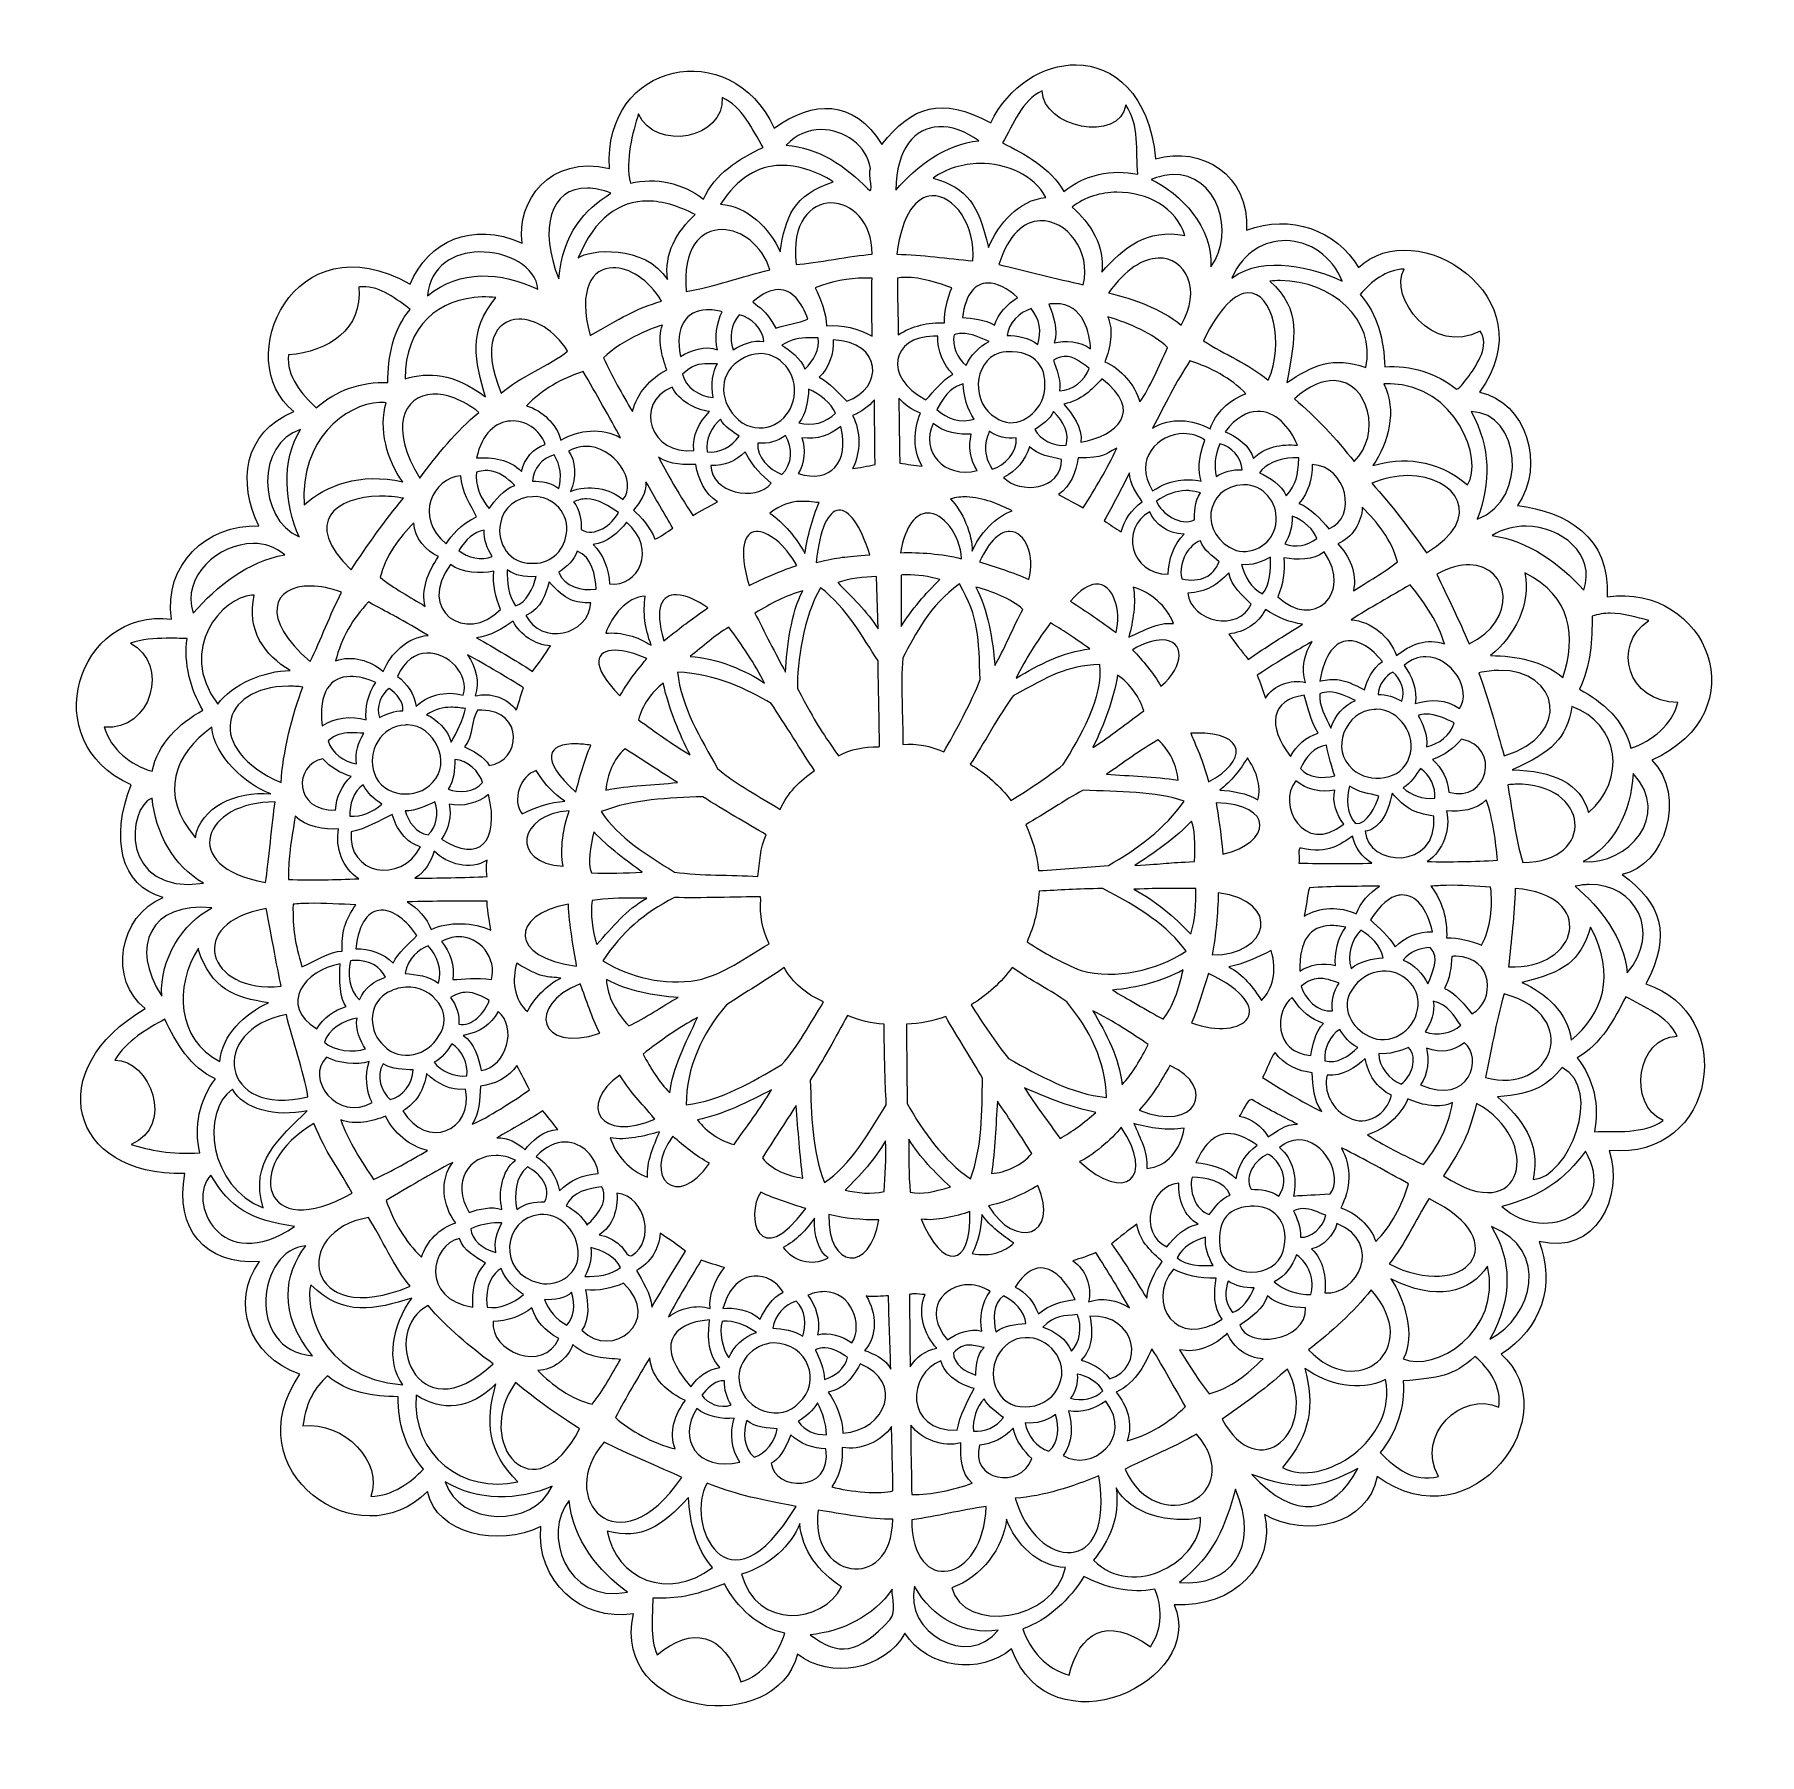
# Model space of a CAD drawing. Header units: centimetres. Extents: x -8.3 to 5.6, y -5.6 to 8.3.
import ezdxf

# ---------------------------------------------------------------- set-up
doc = ezdxf.new("R2010")
doc.units = ezdxf.units.CM
doc.header["$MEASUREMENT"] = 0
doc.layers.add('Layer 1', color=7, linetype='Continuous')

msp = doc.modelspace()

# ---------------------------------------------------------------- linework, layer by layer
at = {"layer": 'Layer 1', "color": 30}
for points, knots in [([(0.07657, 8.01119), (-0.1888, 8.01426), (-0.46711, 7.84313), (-0.61135, 7.54486), (-0.61135, 7.54486), (-1.01405, 7.76057), (-1.23938, 7.68005), (-1.48778, 7.3704), (-1.48778, 7.3704), (-1.71303, 7.74136), (-2.04146, 7.72527), (-2.35181, 7.50269), (-2.35181, 7.50269), (-2.70299, 8.2549), (-3.7299, 8.03467), (-3.67803, 7.17858), (-3.67803, 7.17858), (-4.15817, 7.28888), (-4.42801, 6.91333), (-4.38, 6.57831), (-4.38, 6.57831), (-4.78623, 6.75672), (-5.13897, 6.5901), (-5.27958, 6.24841), (-5.27958, 6.24841), (-6.21566, 6.7792), (-6.72984, 5.63808), (-6.21637, 5.22232), (-6.21637, 5.22232), (-6.62809, 5.05388), (-6.664, 4.64828), (-6.49832, 4.30455), (-6.49832, 4.30455), (-6.91958, 4.31565), (-7.26434, 3.99025), (-7.20029, 3.55379), (-7.20029, 3.55379), (-7.95569, 3.64618), (-8.30137, 2.56611), (-7.5244, 2.22178), (-7.5244, 2.22178), (-7.69248, 1.7913), (-7.60973, 1.40892), (-7.26643, 1.31558), (-7.26643, 1.31558), (-7.62691, 1.17074), (-7.70595, 0.64681), (-7.4103, 0.42178), (-7.4103, 0.42178), (-8.24473, -0.05868), (-8.02739, -0.92877), (-7.09197, -0.90444), (-7.09197, -0.90444), (-7.17556, -1.34961), (-6.92997, -1.6395), (-6.4917, -1.6122), (-6.4917, -1.6122), (-6.73033, -1.94074), (-6.5794, -2.37271), (-6.16759, -2.5184), (-6.16759, -2.5184), (-6.71133, -3.29918), (-5.68634, -4.01601), (-5.1415, -3.46098), (-5.1415, -3.46098), (-5.06781, -3.80295), (-4.57197, -3.91175), (-4.22951, -3.74293), (-4.22951, -3.74293), (-4.26977, -4.17928), (-3.90822, -4.50935), (-3.48537, -4.4449), (-3.48537, -4.4449), (-3.66446, -5.28669), (-2.33455, -5.43303), (-2.16576, -4.76901), (-2.16576, -4.76901), (-1.90323, -4.97626), (-1.46609, -4.89597), (-1.30173, -4.60034), (-1.30173, -4.60034), (-1.12265, -4.88269), (-0.69701, -4.93934), (-0.44349, -4.72684), (-0.44349, -4.72684), (-0.1325, -5.57553), (1.12815, -4.99103), (0.86454, -4.37296), (0.86454, -4.37296), (1.34599, -4.39668), (1.68317, -4.04847), (1.59049, -3.64701), (1.59049, -3.64701), (1.93494, -3.83757), (2.42027, -3.73011), (2.49669, -3.34026), (2.49669, -3.34026), (3.27337, -3.9024), (4.03544, -2.82687), (3.49301, -2.35634), (3.49301, -2.35634), (3.81648, -2.15143), (3.93323, -1.80404), (3.79893, -1.45014), (3.79893, -1.45014), (4.25202, -1.56569), (4.48231, -1.09652), (4.36282, -0.7184), (4.36282, -0.7184), (5.24208, -0.79878), (5.39496, 0.38682), (4.65717, 0.62023), (4.65717, 0.62023), (4.87024, 1.02641), (4.78172, 1.2652), (4.46535, 1.50162), (4.46535, 1.50162), (4.80885, 1.56425), (4.99091, 2.137), (4.70513, 2.42022), (4.70513, 2.42022), (5.57111, 2.8063), (5.1525, 3.84522), (4.34546, 3.73404), (4.34546, 3.73404), (4.3739, 4.21602), (4.01635, 4.4187), (3.6253, 4.46661), (3.6253, 4.46661), (3.85313, 4.7953), (3.69341, 5.29999), (3.31938, 5.3786), (3.31938, 5.3786), (3.87817, 6.14834), (2.80367, 6.82267), (2.34704, 6.38071), (2.34704, 6.38071), (2.16818, 6.68167), (1.79934, 6.81611), (1.44663, 6.68085), (1.44663, 6.68085), (1.47026, 7.12589), (1.08557, 7.36055), (0.71489, 7.25632), (0.71489, 7.25632), (0.66153, 7.77977), (0.37733, 8.00773), (0.07658, 8.01121), (0.07658, 8.01121), (0.07658, 8.01121), (0.07657, 8.01119), (0.07657, 8.01119)], [0, 0, 0, 0, 0.02564103, 0.02564103, 0.02564103, 0.02564103, 0.05128205, 0.05128205, 0.05128205, 0.05128205, 0.07692308, 0.07692308, 0.07692308, 0.07692308, 0.1025641, 0.1025641, 0.1025641, 0.1025641, 0.12820513, 0.12820513, 0.12820513, 0.12820513, 0.15384615, 0.15384615, 0.15384615, 0.15384615, 0.17948718, 0.17948718, 0.17948718, 0.17948718, 0.20512821, 0.20512821, 0.20512821, 0.20512821, 0.23076923, 0.23076923, 0.23076923, 0.23076923, 0.25641026, 0.25641026, 0.25641026, 0.25641026, 0.28205128, 0.28205128, 0.28205128, 0.28205128, 0.30769231, 0.30769231, 0.30769231, 0.30769231, 0.33333333, 0.33333333, 0.33333333, 0.33333333, 0.35897436, 0.35897436, 0.35897436, 0.35897436, 0.38461538, 0.38461538, 0.38461538, 0.38461538, 0.41025641, 0.41025641, 0.41025641, 0.41025641, 0.43589744, 0.43589744, 0.43589744, 0.43589744, 0.46153846, 0.46153846, 0.46153846, 0.46153846, 0.48717949, 0.48717949, 0.48717949, 0.48717949, 0.51282051, 0.51282051, 0.51282051, 0.51282051, 0.53846154, 0.53846154, 0.53846154, 0.53846154, 0.56410256, 0.56410256, 0.56410256, 0.56410256, 0.58974359, 0.58974359, 0.58974359, 0.58974359, 0.61538462, 0.61538462, 0.61538462, 0.61538462, 0.64102564, 0.64102564, 0.64102564, 0.64102564, 0.66666667, 0.66666667, 0.66666667, 0.66666667, 0.69230769, 0.69230769, 0.69230769, 0.69230769, 0.71794872, 0.71794872, 0.71794872, 0.71794872, 0.74358974, 0.74358974, 0.74358974, 0.74358974, 0.76923077, 0.76923077, 0.76923077, 0.76923077, 0.79487179, 0.79487179, 0.79487179, 0.79487179, 0.82051282, 0.82051282, 0.82051282, 0.82051282, 0.84615385, 0.84615385, 0.84615385, 0.84615385, 0.87179487, 0.87179487, 0.87179487, 0.87179487, 0.8974359, 0.8974359, 0.8974359, 0.8974359, 0.92307692, 0.92307692, 0.92307692, 0.92307692, 0.94871795, 0.94871795, 0.94871795, 0.94871795, 1, 1, 1, 1]), ([(-0.19711, 7.80283), (-0.19828, 7.50715), (0.42413, 7.37839), (0.4751, 7.68873), (0.4751, 7.68873), (0.5881, 7.52658), (0.55376, 7.31799), (0.57101, 7.13062), (0.57101, 7.13062), (0.36412, 7.17644), (0.14182, 7.12795), (-0.02348, 6.99254), (-0.02348, 6.99254), (-0.13268, 7.18604), (-0.33801, 7.29341), (-0.51544, 7.3828), (-0.51544, 7.3828), (-0.43148, 7.53354), (-0.36116, 7.72474), (-0.19711, 7.80283)], [0, 0, 0, 0, 0.16666667, 0.16666667, 0.16666667, 0.16666667, 0.33333333, 0.33333333, 0.33333333, 0.33333333, 0.5, 0.5, 0.5, 0.5, 0.66666667, 0.66666667, 0.66666667, 0.66666667, 1, 1, 1, 1]), ([(-2.77183, 7.74826), (-2.6068, 7.6749), (-2.53012, 7.49272), (-2.44193, 7.34642), (-2.44193, 7.34642), (-2.63355, 7.2573), (-2.83323, 7.13344), (-2.92149, 6.93218), (-2.92149, 6.93218), (-3.08849, 7.05944), (-3.30485, 7.10955), (-3.50936, 7.05868), (-3.50936, 7.05868), (-3.55205, 7.24618), (-3.49106, 7.46679), (-3.44404, 7.61679), (-3.44404, 7.61679), (-3.30727, 7.30903), (-2.74874, 7.41825), (-2.77183, 7.74825), (-2.77183, 7.74825), (-2.77183, 7.74825), (-2.77183, 7.74826), (-2.77183, 7.74826)], [0, 0, 0, 0, 0.14285714, 0.14285714, 0.14285714, 0.14285714, 0.28571429, 0.28571429, 0.28571429, 0.28571429, 0.42857143, 0.42857143, 0.42857143, 0.42857143, 0.57142857, 0.57142857, 0.57142857, 0.57142857, 0.71428571, 0.71428571, 0.71428571, 0.71428571, 1, 1, 1, 1]), ([(-1.97808, 7.49029), (-1.7901, 7.49257), (-1.60696, 7.36099), (-1.5779, 7.17858), (-1.5779, 7.17858), (-1.60187, 7.13926), (-1.54127, 6.94571), (-1.60188, 7.01652), (-1.60188, 7.01652), (-1.77362, 7.19507), (-2.00176, 7.34784), (-2.2559, 7.36461), (-2.2559, 7.36461), (-2.17645, 7.45104), (-2.07655, 7.48909), (-1.97809, 7.49029), (-1.97809, 7.49029), (-1.97809, 7.49029), (-1.97808, 7.49029), (-1.97808, 7.49029)], [0, 0, 0, 0, 0.16666667, 0.16666667, 0.16666667, 0.16666667, 0.33333333, 0.33333333, 0.33333333, 0.33333333, 0.5, 0.5, 0.5, 0.5, 0.66666667, 0.66666667, 0.66666667, 0.66666667, 1, 1, 1, 1]), ([(-1.02972, 7.51345), (-0.92917, 7.51811), (-0.81691, 7.47925), (-0.70726, 7.40018), (-0.70726, 7.40018), (-0.97284, 7.37332), (-1.20365, 7.20119), (-1.37368, 7.00413), (-1.37368, 7.00413), (-1.37083, 7.33884), (-1.22169, 7.50456), (-1.02972, 7.51345)], [0, 0, 0, 0, 0.25, 0.25, 0.25, 0.25, 0.5, 0.5, 0.5, 0.5, 1, 1, 1, 1]), ([(-0.7023, 7.21744), (-0.48306, 7.22073), (-0.26565, 7.1246), (-0.16735, 6.94459), (-0.16735, 6.94459), (-0.38786, 6.9239), (-0.54719, 6.73432), (-0.62954, 6.54275), (-0.62954, 6.54275), (-0.71255, 6.89121), (-0.79317, 7.01525), (-1.07354, 7.10086), (-1.07354, 7.10086), (-0.96631, 7.17822), (-0.83384, 7.21547), (-0.7023, 7.21744)], [0, 0, 0, 0, 0.2, 0.2, 0.2, 0.2, 0.4, 0.4, 0.4, 0.4, 0.6, 0.6, 0.6, 0.6, 1, 1, 1, 1]), ([(-2.30137, 7.20256), (-2.16274, 7.20679), (-2.01739, 7.15749), (-1.87721, 7.07027), (-1.87721, 7.07027), (-2.19918, 6.96593), (-2.26415, 6.78696), (-2.30385, 6.50638), (-2.30385, 6.50638), (-2.39092, 6.69717), (-2.56676, 6.87582), (-2.78341, 6.89085), (-2.78341, 6.89085), (-2.6473, 7.10402), (-2.47961, 7.19713), (-2.30137, 7.20256)], [0, 0, 0, 0, 0.2, 0.2, 0.2, 0.2, 0.4, 0.4, 0.4, 0.4, 0.6, 0.6, 0.6, 0.6, 1, 1, 1, 1]), ([(0.84717, 7.12815), (1.21098, 7.14491), (1.36198, 6.66053), (1.15888, 6.38649), (1.15888, 6.38649), (1.18232, 6.69854), (0.91134, 6.98302), (0.6785, 7.08846), (0.6785, 7.08846), (0.73876, 7.1134), (0.7952, 7.12575), (0.84717, 7.12815)], [0, 0, 0, 0, 0.25, 0.25, 0.25, 0.25, 0.5, 0.5, 0.5, 0.5, 1, 1, 1, 1]), ([(-3.85414, 7.01983), (-3.79847, 7.01885), (-3.73531, 7.00597), (-3.66562, 6.98014), (-3.66562, 6.98014), (-3.8791, 6.83978), (-4.04882, 6.66393), (-4.08565, 6.29057), (-4.08565, 6.29057), (-4.24658, 6.69305), (-4.15478, 7.02513), (-3.85414, 7.01983)], [0, 0, 0, 0, 0.25, 0.25, 0.25, 0.25, 0.5, 0.5, 0.5, 0.5, 1, 1, 1, 1]), ([(-1.08594, 6.95865), (-0.90994, 6.9699), (-0.72693, 6.71642), (-0.75521, 6.43444), (-0.75521, 6.43444), (-0.95798, 6.45299), (-1.16319, 6.48383), (-1.36706, 6.48818), (-1.36706, 6.48818), (-1.32335, 6.81889), (-1.20636, 6.95095), (-1.08594, 6.95864), (-1.08594, 6.95864), (-1.08594, 6.95864), (-1.08594, 6.95865), (-1.08594, 6.95865)], [0, 0, 0, 0, 0.2, 0.2, 0.2, 0.2, 0.4, 0.4, 0.4, 0.4, 0.6, 0.6, 0.6, 0.6, 1, 1, 1, 1]), ([(0.40317, 6.98676), (0.64706, 6.98889), (0.88786, 6.85738), (0.94887, 6.63867), (0.94887, 6.63867), (0.64308, 6.69881), (0.45523, 6.538), (0.28245, 6.34432), (0.28245, 6.34432), (0.30765, 6.54676), (0.19208, 6.74195), (0.04267, 6.86687), (0.04267, 6.86687), (0.14654, 6.94821), (0.27541, 6.98564), (0.40316, 6.98676), (0.40316, 6.98676), (0.40316, 6.98676), (0.40317, 6.98676), (0.40317, 6.98676)], [0, 0, 0, 0, 0.16666667, 0.16666667, 0.16666667, 0.16666667, 0.33333333, 0.33333333, 0.33333333, 0.33333333, 0.5, 0.5, 0.5, 0.5, 0.66666667, 0.66666667, 0.66666667, 0.66666667, 1, 1, 1, 1]), ([(-3.3688, 6.91565), (-3.2488, 6.9149), (-3.12002, 6.87604), (-2.98763, 6.80651), (-2.98763, 6.80651), (-3.13413, 6.67711), (-3.24201, 6.48685), (-3.21005, 6.28478), (-3.21005, 6.28478), (-3.39319, 6.56948), (-3.84522, 6.52749), (-3.92939, 6.45841), (-3.92939, 6.45841), (-3.79524, 6.78035), (-3.59789, 6.91708), (-3.3688, 6.91564), (-3.3688, 6.91564), (-3.3688, 6.91564), (-3.3688, 6.91565), (-3.3688, 6.91565)], [0, 0, 0, 0, 0.16666667, 0.16666667, 0.16666667, 0.16666667, 0.33333333, 0.33333333, 0.33333333, 0.33333333, 0.5, 0.5, 0.5, 0.5, 0.66666667, 0.66666667, 0.66666667, 0.66666667, 1, 1, 1, 1]), ([(-1.89705, 6.90077), (-1.73412, 6.90271), (-1.56289, 6.75281), (-1.56549, 6.48819), (-1.56549, 6.48819), (-1.72766, 6.47572), (-2.01956, 6.41759), (-2.17734, 6.40468), (-2.17734, 6.40468), (-2.2144, 6.74554), (-2.05998, 6.89883), (-1.89705, 6.90077)], [0, 0, 0, 0, 0.25, 0.25, 0.25, 0.25, 0.5, 0.5, 0.5, 0.5, 1, 1, 1, 1]), ([(-2.77018, 6.6858), (-2.61822, 6.68459), (-2.45127, 6.56605), (-2.38736, 6.36251), (-2.38736, 6.36251), (-2.61193, 6.31035), (-2.84208, 6.22345), (-3.05957, 6.18805), (-3.05957, 6.18805), (-3.09562, 6.53731), (-2.9424, 6.68717), (-2.77018, 6.6858)], [0, 0, 0, 0, 0.25, 0.25, 0.25, 0.25, 0.5, 0.5, 0.5, 0.5, 1, 1, 1, 1]), ([(-0.2153, 6.7569), (-0.00398, 6.7667), (0.20077, 6.51496), (0.13279, 6.24262), (0.13279, 6.24262), (-0.07725, 6.28888), (-0.336, 6.35771), (-0.5452, 6.40468), (-0.5452, 6.40468), (-0.4712, 6.65118), (-0.34209, 6.75103), (-0.2153, 6.75691), (-0.2153, 6.75691), (-0.2153, 6.75691), (-0.2153, 6.7569), (-0.2153, 6.7569)], [0, 0, 0, 0, 0.2, 0.2, 0.2, 0.2, 0.4, 0.4, 0.4, 0.4, 0.6, 0.6, 0.6, 0.6, 1, 1, 1, 1]), ([(1.75998, 6.59733), (1.95022, 6.59503), (2.1382, 6.47306), (2.21473, 6.27239), (2.21473, 6.27239), (1.9895, 6.37627), (1.5918, 6.4899), (1.32672, 6.29637), (1.32672, 6.29637), (1.42254, 6.50813), (1.59212, 6.59936), (1.75998, 6.59733)], [0, 0, 0, 0, 0.25, 0.25, 0.25, 0.25, 0.5, 0.5, 0.5, 0.5, 1, 1, 1, 1]), ([(-4.72727, 6.50638), (-4.5012, 6.51151), (-4.26478, 6.38955), (-4.2535, 6.20624), (-4.2535, 6.20624), (-4.55099, 6.34721), (-4.87854, 6.3685), (-5.14151, 6.1525), (-5.14151, 6.1525), (-5.11794, 6.39853), (-4.92675, 6.50185), (-4.72727, 6.50638)], [0, 0, 0, 0, 0.25, 0.25, 0.25, 0.25, 0.5, 0.5, 0.5, 0.5, 1, 1, 1, 1]), ([(-3.64992, 6.37987), (-3.52077, 6.38264), (-3.36318, 6.28615), (-3.25801, 6.11033), (-3.25801, 6.11033), (-3.46539, 6.05254), (-3.59309, 5.96971), (-3.83348, 5.83417), (-3.83348, 5.83417), (-3.93432, 6.2085), (-3.81597, 6.37631), (-3.64993, 6.37987), (-3.64993, 6.37987), (-3.64993, 6.37987), (-3.64992, 6.37987), (-3.64992, 6.37987)], [0, 0, 0, 0, 0.2, 0.2, 0.2, 0.2, 0.4, 0.4, 0.4, 0.4, 0.6, 0.6, 0.6, 0.6, 1, 1, 1, 1]), ([(0.7339, 6.45677), (0.95752, 6.46534), (1.08927, 6.19662), (0.91911, 5.91851), (0.91911, 5.91851), (0.75264, 6.05528), (0.54413, 6.12542), (0.33703, 6.17648), (0.33703, 6.17648), (0.47462, 6.37181), (0.61677, 6.45229), (0.73391, 6.45677), (0.73391, 6.45677), (0.73391, 6.45677), (0.7339, 6.45677), (0.7339, 6.45677)], [0, 0, 0, 0, 0.2, 0.2, 0.2, 0.2, 0.4, 0.4, 0.4, 0.4, 0.6, 0.6, 0.6, 0.6, 1, 1, 1, 1]), ([(-1.6242, 6.29636), (-1.60479, 6.29677), (-1.58526, 6.2967), (-1.5655, 6.29636), (-1.5655, 6.29636), (-1.57129, 6.13878), (-1.56534, 5.99281), (-1.5655, 5.82838), (-1.5655, 5.82838), (-1.6753, 5.89223), (-1.80462, 5.92277), (-1.93178, 5.91272), (-1.93178, 5.91272), (-1.93257, 6.00975), (-1.98132, 6.1313), (-2.0219, 6.21864), (-2.0219, 6.21864), (-1.88836, 6.27167), (-1.76004, 6.29348), (-1.6242, 6.29636)], [0, 0, 0, 0, 0.16666667, 0.16666667, 0.16666667, 0.16666667, 0.33333333, 0.33333333, 0.33333333, 0.33333333, 0.5, 0.5, 0.5, 0.5, 0.66666667, 0.66666667, 0.66666667, 0.66666667, 1, 1, 1, 1]), ([(-1.3034, 6.30132), (-1.16717, 6.30443), (-1.03031, 6.25294), (-0.92306, 6.21864), (-0.92306, 6.21864), (-0.96043, 6.13007), (-0.98604, 6.03373), (-0.98342, 5.93669), (-0.98342, 5.93669), (-1.11319, 5.94306), (-1.24649, 5.91081), (-1.35549, 5.84078), (-1.35549, 5.84078), (-1.35597, 5.99247), (-1.36403, 6.14787), (-1.36128, 6.29636), (-1.36128, 6.29636), (-1.34191, 6.29925), (-1.32286, 6.30088), (-1.3034, 6.30132)], [0, 0, 0, 0, 0.16666667, 0.16666667, 0.16666667, 0.16666667, 0.33333333, 0.33333333, 0.33333333, 0.33333333, 0.5, 0.5, 0.5, 0.5, 0.66666667, 0.66666667, 0.66666667, 0.66666667, 1, 1, 1, 1]), ([(-0.63615, 6.25667), (-0.56092, 6.25795), (-0.47559, 6.21206), (-0.39554, 6.14009), (-0.39554, 6.14009), (-0.47494, 6.08635), (-0.55316, 6.0136), (-0.58158, 5.9185), (-0.58158, 5.9185), (-0.65884, 5.96198), (-0.75778, 5.97625), (-0.83955, 5.97803), (-0.83955, 5.97803), (-0.81253, 6.17578), (-0.73287, 6.25503), (-0.63615, 6.25667)], [0, 0, 0, 0, 0.2, 0.2, 0.2, 0.2, 0.4, 0.4, 0.4, 0.4, 0.6, 0.6, 0.6, 0.6, 1, 1, 1, 1]), ([(1.71616, 6.27652), (2.13111, 6.27451), (2.48735, 5.96588), (2.40656, 5.5762), (2.40656, 5.5762), (2.13687, 5.67348), (1.97715, 5.59075), (1.77073, 5.45631), (1.77073, 5.45631), (1.83545, 5.83267), (1.89262, 6.03491), (1.63265, 6.27238), (1.63265, 6.27238), (1.66072, 6.27503), (1.6885, 6.27665), (1.71616, 6.27651), (1.71616, 6.27651), (1.71616, 6.27651), (1.71616, 6.27652), (1.71616, 6.27652)], [0, 0, 0, 0, 0.16666667, 0.16666667, 0.16666667, 0.16666667, 0.33333333, 0.33333333, 0.33333333, 0.33333333, 0.5, 0.5, 0.5, 0.5, 0.66666667, 0.66666667, 0.66666667, 0.66666667, 1, 1, 1, 1]), ([(2.71331, 6.3683), (2.58248, 6.1474), (2.94812, 5.66149), (3.32516, 5.87055), (3.32516, 5.87055), (3.4018, 5.75294), (3.30361, 5.60854), (3.23504, 5.51006), (3.23504, 5.51006), (3.20277, 5.47321), (3.17238, 5.4161), (3.13334, 5.40257), (3.13334, 5.40257), (2.97558, 5.53439), (2.76286, 5.598), (2.55704, 5.58199), (2.55704, 5.58199), (2.55185, 5.78974), (2.50267, 6.00849), (2.3586, 6.16407), (2.3586, 6.16407), (2.4482, 6.269), (2.56925, 6.36623), (2.71331, 6.3683)], [0, 0, 0, 0, 0.14285714, 0.14285714, 0.14285714, 0.14285714, 0.28571429, 0.28571429, 0.28571429, 0.28571429, 0.42857143, 0.42857143, 0.42857143, 0.42857143, 0.57142857, 0.57142857, 0.57142857, 0.57142857, 0.71428571, 0.71428571, 0.71428571, 0.71428571, 1, 1, 1, 1]), ([(-5.66406, 6.22691), (-5.51472, 6.23112), (-5.38709, 6.1234), (-5.27959, 6.04418), (-5.27959, 6.04418), (-5.41906, 5.8843), (-5.46008, 5.66421), (-5.45984, 5.45631), (-5.45984, 5.45631), (-5.66888, 5.46488), (-5.88159, 5.39315), (-6.03614, 5.25208), (-6.03614, 5.25208), (-6.14834, 5.3628), (-6.28197, 5.50774), (-6.25773, 5.67872), (-6.25773, 5.67872), (-5.93784, 5.70293), (-5.65994, 5.88694), (-5.69384, 6.22442), (-5.69384, 6.22442), (-5.68368, 6.22573), (-5.67403, 6.22662), (-5.66407, 6.2269), (-5.66407, 6.2269), (-5.66407, 6.2269), (-5.66406, 6.22691), (-5.66406, 6.22691)], [0, 0, 0, 0, 0.125, 0.125, 0.125, 0.125, 0.25, 0.25, 0.25, 0.25, 0.375, 0.375, 0.375, 0.375, 0.5, 0.5, 0.5, 0.5, 0.625, 0.625, 0.625, 0.625, 0.75, 0.75, 0.75, 0.75, 1, 1, 1, 1]), ([(-4.70081, 6.14423), (-4.66469, 6.14519), (-4.6276, 6.14372), (-4.59002, 6.1401), (-4.59002, 6.1401), (-4.81618, 5.87219), (-4.76066, 5.62249), (-4.67353, 5.34222), (-4.67353, 5.34222), (-4.94314, 5.53522), (-5.12328, 5.5428), (-5.32176, 5.48609), (-5.32176, 5.48609), (-5.3207, 5.91205), (-5.05001, 6.13495), (-4.70082, 6.14424), (-4.70082, 6.14424), (-4.70082, 6.14424), (-4.70081, 6.14423), (-4.70081, 6.14423)], [0, 0, 0, 0, 0.16666667, 0.16666667, 0.16666667, 0.16666667, 0.33333333, 0.33333333, 0.33333333, 0.33333333, 0.5, 0.5, 0.5, 0.5, 0.66666667, 0.66666667, 0.66666667, 0.66666667, 1, 1, 1, 1]), ([(-2.31873, 6.20376), (-2.2064, 6.20513), (-2.12961, 6.10137), (-2.08143, 5.96646), (-2.08143, 5.96646), (-2.15771, 5.93562), (-2.25746, 5.9185), (-2.3394, 5.89453), (-2.3394, 5.89453), (-2.43249, 6.0573), (-2.46402, 6.04837), (-2.52544, 6.10454), (-2.52544, 6.10454), (-2.44615, 6.17338), (-2.37757, 6.20304), (-2.31873, 6.20376)], [0, 0, 0, 0, 0.2, 0.2, 0.2, 0.2, 0.4, 0.4, 0.4, 0.4, 0.6, 0.6, 0.6, 0.6, 1, 1, 1, 1]), ([(1.45571, 6.17813), (1.65691, 6.18815), (1.75203, 5.76963), (1.62107, 5.4745), (1.62107, 5.4745), (1.46296, 5.60602), (1.27057, 5.68247), (1.09852, 5.792), (1.09852, 5.792), (1.23356, 6.06563), (1.35745, 6.17323), (1.45571, 6.17813)], [0, 0, 0, 0, 0.25, 0.25, 0.25, 0.25, 0.5, 0.5, 0.5, 0.5, 1, 1, 1, 1]), ([(-4.40646, 5.96563), (-4.27962, 5.9686), (-4.12393, 5.88213), (-4.01372, 5.70849), (-4.01372, 5.70849), (-4.15795, 5.59513), (-4.4054, 5.4968), (-4.54785, 5.37197), (-4.54785, 5.37197), (-4.71588, 5.7654), (-4.59185, 5.96128), (-4.40646, 5.96563)], [0, 0, 0, 0, 0.25, 0.25, 0.25, 0.25, 0.5, 0.5, 0.5, 0.5, 1, 1, 1, 1]), ([(-2.89586, 6.0417), (-2.85802, 6.04306), (-2.81662, 6.03767), (-2.77184, 6.02599), (-2.77184, 6.02599), (-2.81387, 5.93903), (-2.83694, 5.81256), (-2.80739, 5.72007), (-2.80739, 5.72007), (-2.90809, 5.75867), (-3.02539, 5.71187), (-3.10753, 5.66633), (-3.10753, 5.66633), (-3.15135, 5.90836), (-3.05984, 6.03581), (-2.89586, 6.04171), (-2.89586, 6.04171), (-2.89586, 6.04171), (-2.89586, 6.0417), (-2.89586, 6.0417)], [0, 0, 0, 0, 0.16666667, 0.16666667, 0.16666667, 0.16666667, 0.33333333, 0.33333333, 0.33333333, 0.33333333, 0.5, 0.5, 0.5, 0.5, 0.66666667, 0.66666667, 0.66666667, 0.66666667, 1, 1, 1, 1]), ([(-2.63375, 6.00201), (-2.53567, 5.97361), (-2.44504, 5.89119), (-2.43531, 5.78621), (-2.43531, 5.78621), (-2.52169, 5.80515), (-2.62012, 5.75631), (-2.6817, 5.72006), (-2.6817, 5.72006), (-2.71566, 5.81365), (-2.70105, 5.92563), (-2.63374, 6.00201), (-2.63374, 6.00201), (-2.63374, 6.00201), (-2.63375, 6.00201), (-2.63375, 6.00201)], [0, 0, 0, 0, 0.2, 0.2, 0.2, 0.2, 0.4, 0.4, 0.4, 0.4, 0.6, 0.6, 0.6, 0.6, 1, 1, 1, 1]), ([(-0.28723, 6.0508), (-0.21755, 5.97508), (-0.19995, 5.85948), (-0.23349, 5.76224), (-0.23349, 5.76224), (-0.29969, 5.81947), (-0.40435, 5.83413), (-0.47906, 5.83417), (-0.47906, 5.83417), (-0.46849, 5.93624), (-0.38159, 6.02033), (-0.28724, 6.0508), (-0.28724, 6.0508), (-0.28724, 6.0508), (-0.28723, 6.0508), (-0.28723, 6.0508)], [0, 0, 0, 0, 0.2, 0.2, 0.2, 0.2, 0.4, 0.4, 0.4, 0.4, 0.6, 0.6, 0.6, 0.6, 1, 1, 1, 1]), ([(-0.09375, 6.09048), (0.14115, 6.09396), (0.18558, 5.84241), (0.19233, 5.72668), (0.19233, 5.72668), (0.11042, 5.79007), (-0.01928, 5.79594), (-0.10119, 5.77464), (-0.10119, 5.77464), (-0.06625, 5.87839), (-0.11004, 6.00162), (-0.14336, 6.08635), (-0.14336, 6.08635), (-0.12596, 6.08897), (-0.10941, 6.09025), (-0.09375, 6.09048)], [0, 0, 0, 0, 0.2, 0.2, 0.2, 0.2, 0.4, 0.4, 0.4, 0.4, 0.6, 0.6, 0.6, 0.6, 1, 1, 1, 1]), ([(0.33041, 5.98465), (0.5138, 5.92815), (0.69196, 5.85109), (0.81079, 5.73826), (0.81079, 5.73826), (0.74676, 5.59564), (0.66575, 5.41015), (0.58837, 5.30004), (0.58837, 5.30004), (0.54538, 5.44174), (0.44066, 5.56418), (0.30642, 5.62415), (0.30642, 5.62415), (0.35045, 5.73697), (0.37892, 5.86834), (0.3304, 5.98464), (0.3304, 5.98464), (0.3304, 5.98464), (0.33041, 5.98465), (0.33041, 5.98465)], [0, 0, 0, 0, 0.16666667, 0.16666667, 0.16666667, 0.16666667, 0.33333333, 0.33333333, 0.33333333, 0.33333333, 0.5, 0.5, 0.5, 0.5, 0.66666667, 0.66666667, 0.66666667, 0.66666667, 1, 1, 1, 1]), ([(-3.25139, 5.9185), (-3.2954, 5.80133), (-3.25394, 5.66542), (-3.21584, 5.55801), (-3.21584, 5.55801), (-3.34941, 5.49153), (-3.45632, 5.36871), (-3.492, 5.22232), (-3.492, 5.22232), (-3.57608, 5.36353), (-3.65626, 5.50657), (-3.72599, 5.65475), (-3.72599, 5.65475), (-3.57654, 5.80696), (-3.28549, 5.9114), (-3.25139, 5.91851), (-3.25139, 5.91851), (-3.25139, 5.91851), (-3.25139, 5.9185), (-3.25139, 5.9185)], [0, 0, 0, 0, 0.16666667, 0.16666667, 0.16666667, 0.16666667, 0.33333333, 0.33333333, 0.33333333, 0.33333333, 0.5, 0.5, 0.5, 0.5, 0.66666667, 0.66666667, 0.66666667, 0.66666667, 1, 1, 1, 1]), ([(-1.07106, 5.82921), (-1.06024, 5.82934), (-1.04851, 5.82893), (-1.03716, 5.82838), (-1.03716, 5.82838), (-1.04394, 5.72098), (-0.98771, 5.59645), (-0.91727, 5.52246), (-0.91727, 5.52246), (-1.0044, 5.47331), (-1.06375, 5.38796), (-1.13307, 5.31823), (-1.13307, 5.31823), (-1.4828, 5.50127), (-1.40643, 5.82521), (-1.07106, 5.82921)], [0, 0, 0, 0, 0.2, 0.2, 0.2, 0.2, 0.4, 0.4, 0.4, 0.4, 0.6, 0.6, 0.6, 0.6, 1, 1, 1, 1]), ([(-0.84699, 5.8507), (-0.76394, 5.85441), (-0.6882, 5.8137), (-0.62375, 5.78621), (-0.62375, 5.78621), (-0.70633, 5.74681), (-0.77519, 5.67106), (-0.80979, 5.59439), (-0.80979, 5.59439), (-0.88048, 5.65174), (-0.92622, 5.75419), (-0.9057, 5.84078), (-0.9057, 5.84078), (-0.88583, 5.84706), (-0.86616, 5.84985), (-0.847, 5.8507), (-0.847, 5.8507), (-0.847, 5.8507), (-0.84699, 5.8507), (-0.84699, 5.8507)], [0, 0, 0, 0, 0.16666667, 0.16666667, 0.16666667, 0.16666667, 0.33333333, 0.33333333, 0.33333333, 0.33333333, 0.5, 0.5, 0.5, 0.5, 0.66666667, 0.66666667, 0.66666667, 0.66666667, 1, 1, 1, 1]), ([(-2.45351, 5.68865), (-2.27665, 5.68176), (-2.14812, 5.49066), (-2.20133, 5.30666), (-2.20133, 5.30666), (-2.23958, 5.14541), (-2.4263, 5.02389), (-2.60978, 5.1322), (-2.60978, 5.1322), (-2.77961, 5.25581), (-2.80931, 5.47713), (-2.67593, 5.60018), (-2.67593, 5.60018), (-2.59995, 5.66537), (-2.52272, 5.69135), (-2.45351, 5.68865)], [0, 0, 0, 0, 0.2, 0.2, 0.2, 0.2, 0.4, 0.4, 0.4, 0.4, 0.6, 0.6, 0.6, 0.6, 1, 1, 1, 1]), ([(-2.07317, 5.8168), (-2.0488, 5.81717), (-2.02431, 5.81636), (-1.99793, 5.81597), (-1.99793, 5.81597), (-1.98709, 5.72761), (-2.03404, 5.63081), (-2.10542, 5.56462), (-2.10542, 5.56462), (-2.1353, 5.65264), (-2.23032, 5.7155), (-2.29146, 5.75644), (-2.29146, 5.75644), (-2.21329, 5.80619), (-2.14629, 5.81569), (-2.07318, 5.8168), (-2.07318, 5.8168), (-2.07318, 5.8168), (-2.07317, 5.8168), (-2.07317, 5.8168)], [0, 0, 0, 0, 0.16666667, 0.16666667, 0.16666667, 0.16666667, 0.33333333, 0.33333333, 0.33333333, 0.33333333, 0.5, 0.5, 0.5, 0.5, 0.66666667, 0.66666667, 0.66666667, 0.66666667, 1, 1, 1, 1]), ([(-1.87721, 5.79861), (-1.48361, 5.78672), (-1.46679, 5.40848), (-1.76972, 5.30665), (-1.76972, 5.30665), (-1.83908, 5.3744), (-1.90367, 5.45409), (-1.99131, 5.49847), (-1.99131, 5.49847), (-1.91025, 5.57661), (-1.87185, 5.6928), (-1.87721, 5.79861)], [0, 0, 0, 0, 0.25, 0.25, 0.25, 0.25, 0.5, 0.5, 0.5, 0.5, 1, 1, 1, 1]), ([(-0.43854, 5.70353), (-0.22169, 5.69683), (-0.13596, 5.5356), (-0.19132, 5.33063), (-0.19132, 5.33063), (-0.24507, 5.1831), (-0.42839, 5.06911), (-0.56918, 5.17436), (-0.56918, 5.17436), (-0.76703, 5.28299), (-0.75983, 5.62192), (-0.53941, 5.69609), (-0.53941, 5.69609), (-0.5031, 5.70177), (-0.46952, 5.70449), (-0.43854, 5.70353)], [0, 0, 0, 0, 0.2, 0.2, 0.2, 0.2, 0.4, 0.4, 0.4, 0.4, 0.6, 0.6, 0.6, 0.6, 1, 1, 1, 1]), ([(-2.88428, 5.60762), (-2.86052, 5.60754), (-2.83538, 5.60625), (-2.80739, 5.60597), (-2.80739, 5.60597), (-2.84528, 5.55573), (-2.86586, 5.43614), (-2.84377, 5.33643), (-2.84377, 5.33643), (-2.94859, 5.33878), (-3.06844, 5.422), (-3.08934, 5.52247), (-3.08934, 5.52247), (-3.01322, 5.59824), (-2.95557, 5.60785), (-2.88429, 5.60763), (-2.88429, 5.60763), (-2.88429, 5.60763), (-2.88428, 5.60762), (-2.88428, 5.60762)], [0, 0, 0, 0, 0.16666667, 0.16666667, 0.16666667, 0.16666667, 0.33333333, 0.33333333, 0.33333333, 0.33333333, 0.5, 0.5, 0.5, 0.5, 0.66666667, 0.66666667, 0.66666667, 0.66666667, 1, 1, 1, 1]), ([(-0.02017, 5.6655), (0.05957, 5.671), (0.11944, 5.61409), (0.18075, 5.57042), (0.18075, 5.57042), (0.14187, 5.46982), (0.0494, 5.39289), (-0.05903, 5.39017), (-0.05903, 5.39017), (-0.04424, 5.47491), (-0.08298, 5.56589), (-0.10699, 5.63656), (-0.10699, 5.63656), (-0.07519, 5.65507), (-0.04675, 5.66367), (-0.02017, 5.6655)], [0, 0, 0, 0, 0.2, 0.2, 0.2, 0.2, 0.4, 0.4, 0.4, 0.4, 0.6, 0.6, 0.6, 0.6, 1, 1, 1, 1]), ([(0.99104, 5.62994), (1.15774, 5.57813), (1.3191, 5.4919), (1.44083, 5.36618), (1.44083, 5.36618), (1.31319, 5.32308), (1.19148, 5.2074), (1.1531, 5.08423), (1.1531, 5.08423), (1.00593, 5.16389), (0.83808, 5.17651), (0.69091, 5.09002), (0.69091, 5.09002), (0.78656, 5.27035), (0.8807, 5.46776), (0.99105, 5.62994), (0.99105, 5.62994), (0.99105, 5.62994), (0.99104, 5.62994), (0.99104, 5.62994)], [0, 0, 0, 0, 0.16666667, 0.16666667, 0.16666667, 0.16666667, 0.33333333, 0.33333333, 0.33333333, 0.33333333, 0.5, 0.5, 0.5, 0.5, 0.66666667, 0.66666667, 0.66666667, 0.66666667, 1, 1, 1, 1]), ([(-3.88804, 5.54643), (-3.7874, 5.36668), (-3.67324, 5.17233), (-3.5879, 5.0123), (-3.5879, 5.0123), (-3.7376, 5.09563), (-3.92441, 5.07871), (-4.06746, 4.99411), (-4.06746, 4.99411), (-4.10585, 5.12518), (-4.21544, 5.22795), (-4.34362, 5.27027), (-4.34362, 5.27027), (-4.22016, 5.40047), (-4.05661, 5.49084), (-3.88804, 5.54643)], [0, 0, 0, 0, 0.2, 0.2, 0.2, 0.2, 0.4, 0.4, 0.4, 0.4, 0.6, 0.6, 0.6, 0.6, 1, 1, 1, 1]), ([(-3.17367, 5.41993), (-3.11667, 5.30659), (-2.98824, 5.23978), (-2.87353, 5.22232), (-2.87353, 5.22232), (-2.95277, 5.13883), (-3.01435, 5.03034), (-3.00003, 4.91061), (-3.00003, 4.91061), (-3.34058, 4.86721), (-3.49279, 5.28763), (-3.17366, 5.41993), (-3.17366, 5.41993), (-3.17366, 5.41993), (-3.17367, 5.41993), (-3.17367, 5.41993)], [0, 0, 0, 0, 0.2, 0.2, 0.2, 0.2, 0.4, 0.4, 0.4, 0.4, 0.6, 0.6, 0.6, 0.6, 1, 1, 1, 1]), ([(-0.83376, 5.44474), (-0.82879, 5.35165), (-0.79896, 5.23575), (-0.74364, 5.16197), (-0.74364, 5.16197), (-0.85063, 5.13011), (-0.96476, 5.16095), (-1.04378, 5.24052), (-1.04378, 5.24052), (-0.96652, 5.38874), (-0.90914, 5.42116), (-0.83377, 5.44475), (-0.83377, 5.44475), (-0.83377, 5.44475), (-0.83376, 5.44474), (-0.83376, 5.44474)], [0, 0, 0, 0, 0.2, 0.2, 0.2, 0.2, 0.4, 0.4, 0.4, 0.4, 0.6, 0.6, 0.6, 0.6, 1, 1, 1, 1]), ([(0.28245, 5.48608), (0.62253, 5.2266), (0.4044, 5.02906), (0.1146, 4.97593), (0.1146, 4.97593), (0.12788, 5.09417), (0.042, 5.20704), (-0.02348, 5.28268), (-0.02348, 5.28268), (0.11811, 5.31472), (0.20363, 5.39757), (0.28244, 5.48608), (0.28244, 5.48608), (0.28244, 5.48608), (0.28245, 5.48608), (0.28245, 5.48608)], [0, 0, 0, 0, 0.2, 0.2, 0.2, 0.2, 0.4, 0.4, 0.4, 0.4, 0.6, 0.6, 0.6, 0.6, 1, 1, 1, 1]), ([(2.1519, 5.47202), (2.42564, 5.46202), (2.53755, 5.04531), (2.31065, 4.82048), (2.31065, 4.82048), (2.1686, 5.00534), (2.00524, 5.17847), (1.83109, 5.32402), (1.83109, 5.32402), (1.95165, 5.43337), (2.06065, 5.47535), (2.1519, 5.47202)], [0, 0, 0, 0, 0.25, 0.25, 0.25, 0.25, 0.5, 0.5, 0.5, 0.5, 1, 1, 1, 1]), ([(2.60252, 5.44556), (3.12455, 5.4369), (3.35593, 4.8388), (3.22264, 4.63445), (3.22264, 4.63445), (2.96345, 4.85025), (2.70102, 4.85373), (2.46114, 4.78989), (2.46114, 4.78989), (2.59165, 4.97372), (2.65432, 5.23234), (2.55126, 5.44473), (2.55126, 5.44473), (2.5687, 5.44571), (2.58568, 5.44584), (2.60252, 5.44556)], [0, 0, 0, 0, 0.2, 0.2, 0.2, 0.2, 0.4, 0.4, 0.4, 0.4, 0.6, 0.6, 0.6, 0.6, 1, 1, 1, 1]), ([(-5.52598, 5.29591), (-5.50761, 5.29668), (-5.48963, 5.29602), (-5.47224, 5.29426), (-5.47224, 5.29426), (-5.53738, 5.08884), (-5.46462, 4.82421), (-5.33995, 4.65843), (-5.33995, 4.65843), (-5.68451, 4.73395), (-5.95674, 4.63237), (-6.13205, 4.47239), (-6.13205, 4.47239), (-6.17066, 4.99138), (-5.8016, 5.28441), (-5.52599, 5.29591), (-5.52599, 5.29591), (-5.52599, 5.29591), (-5.52598, 5.29591), (-5.52598, 5.29591)], [0, 0, 0, 0, 0.16666667, 0.16666667, 0.16666667, 0.16666667, 0.33333333, 0.33333333, 0.33333333, 0.33333333, 0.5, 0.5, 0.5, 0.5, 0.66666667, 0.66666667, 0.66666667, 0.66666667, 1, 1, 1, 1]), ([(-5.09851, 5.36205), (-4.99103, 5.36714), (-4.85972, 5.32208), (-4.72809, 5.21653), (-4.72809, 5.21653), (-4.90773, 5.06385), (-5.0625, 4.87902), (-5.20186, 4.68819), (-5.20186, 4.68819), (-5.45476, 5.0942), (-5.33496, 5.35085), (-5.09851, 5.36205)], [0, 0, 0, 0, 0.25, 0.25, 0.25, 0.25, 0.5, 0.5, 0.5, 0.5, 1, 1, 1, 1]), ([(-2.07565, 5.40257), (-1.98828, 5.36735), (-1.89259, 5.28974), (-1.85985, 5.20992), (-1.85985, 5.20992), (-1.93556, 5.13202), (-2.04856, 5.10328), (-2.15337, 5.1322), (-2.15337, 5.1322), (-2.0961, 5.20816), (-2.0792, 5.31128), (-2.07565, 5.40257)], [0, 0, 0, 0, 0.25, 0.25, 0.25, 0.25, 0.5, 0.5, 0.5, 0.5, 1, 1, 1, 1]), ([(-1.54731, 5.31823), (-1.54429, 5.14252), (-1.54454, 4.97221), (-1.54152, 4.7965), (-1.54152, 4.7965), (-1.59939, 4.78473), (-1.67246, 4.76982), (-1.72177, 4.76591), (-1.72177, 4.76591), (-1.65418, 4.89522), (-1.65759, 5.06255), (-1.72177, 5.19255), (-1.72177, 5.19255), (-1.65496, 5.21938), (-1.59065, 5.26066), (-1.54731, 5.31823)], [0, 0, 0, 0, 0.2, 0.2, 0.2, 0.2, 0.4, 0.4, 0.4, 0.4, 0.6, 0.6, 0.6, 0.6, 1, 1, 1, 1]), ([(-1.3497, 5.33063), (-1.3032, 5.27715), (-1.24165, 5.23454), (-1.17524, 5.20991), (-1.17524, 5.20991), (-1.23594, 5.07779), (-1.23729, 4.91069), (-1.16366, 4.7841), (-1.16366, 4.7841), (-1.22475, 4.79386), (-1.28214, 4.79773), (-1.34308, 4.80808), (-1.34308, 4.80808), (-1.34465, 4.98673), (-1.34955, 5.17083), (-1.34969, 5.33063), (-1.34969, 5.33063), (-1.34969, 5.33063), (-1.3497, 5.33063), (-1.3497, 5.33063)], [0, 0, 0, 0, 0.16666667, 0.16666667, 0.16666667, 0.16666667, 0.33333333, 0.33333333, 0.33333333, 0.33333333, 0.5, 0.5, 0.5, 0.5, 0.66666667, 0.66666667, 0.66666667, 0.66666667, 1, 1, 1, 1]), ([(-4.47261, 5.14708), (-4.3557, 5.15495), (-4.238, 5.08195), (-4.19397, 4.95856), (-4.19397, 4.95856), (-4.29248, 4.92931), (-4.36208, 4.8411), (-4.38579, 4.74193), (-4.38579, 4.74193), (-4.47631, 4.83784), (-4.62342, 4.85939), (-4.74546, 4.85024), (-4.74546, 4.85024), (-4.70505, 5.05017), (-4.58951, 5.1392), (-4.47261, 5.14707), (-4.47261, 5.14707), (-4.47261, 5.14707), (-4.47261, 5.14708), (-4.47261, 5.14708)], [0, 0, 0, 0, 0.16666667, 0.16666667, 0.16666667, 0.16666667, 0.33333333, 0.33333333, 0.33333333, 0.33333333, 0.5, 0.5, 0.5, 0.5, 0.66666667, 0.66666667, 0.66666667, 0.66666667, 1, 1, 1, 1]), ([(-2.78341, 5.16196), (-2.75305, 5.09653), (-2.68261, 5.06149), (-2.63376, 5.02388), (-2.63376, 5.02388), (-2.69223, 4.94134), (-2.78981, 4.88811), (-2.89173, 4.8982), (-2.89173, 4.8982), (-2.90725, 4.99881), (-2.85274, 5.10572), (-2.78342, 5.16196), (-2.78342, 5.16196), (-2.78342, 5.16196), (-2.78341, 5.16196), (-2.78341, 5.16196)], [0, 0, 0, 0, 0.2, 0.2, 0.2, 0.2, 0.4, 0.4, 0.4, 0.4, 0.6, 0.6, 0.6, 0.6, 1, 1, 1, 1]), ([(-0.10698, 5.22232), (-0.02238, 5.14649), (0.02286, 5.03752), (-0.00528, 4.95195), (-0.00528, 4.95195), (-0.10227, 4.94022), (-0.21566, 4.99749), (-0.25746, 5.07845), (-0.25746, 5.07845), (-0.1988, 5.11499), (-0.13645, 5.15795), (-0.10698, 5.22232)], [0, 0, 0, 0, 0.25, 0.25, 0.25, 0.25, 0.5, 0.5, 0.5, 0.5, 1, 1, 1, 1]), ([(1.53343, 5.2248), (1.67254, 5.22863), (1.79407, 5.10546), (1.85506, 4.95195), (1.85506, 4.95195), (1.72901, 4.96315), (1.59044, 4.94103), (1.50118, 4.84446), (1.50118, 4.84446), (1.47844, 4.94627), (1.35976, 5.02737), (1.27298, 5.06026), (1.27298, 5.06026), (1.36053, 5.17465), (1.44996, 5.2225), (1.53343, 5.2248)], [0, 0, 0, 0, 0.2, 0.2, 0.2, 0.2, 0.4, 0.4, 0.4, 0.4, 0.6, 0.6, 0.6, 0.6, 1, 1, 1, 1]), ([(3.25323, 5.22232), (3.6467, 5.21818), (3.7233, 4.51561), (3.30119, 4.35829), (3.30119, 4.35829), (3.41273, 4.65575), (3.41049, 4.9302), (3.25323, 5.22232)], [0, 0, 0, 0, 0.33333333, 0.33333333, 0.33333333, 0.33333333, 1, 1, 1, 1]), ([(-6.16181, 5.07845), (-6.32025, 4.82165), (-6.28865, 4.48061), (-6.17421, 4.21442), (-6.17421, 4.21442), (-6.50779, 4.36409), (-6.51839, 4.9684), (-6.16181, 5.07845)], [0, 0, 0, 0, 0.33333333, 0.33333333, 0.33333333, 0.33333333, 1, 1, 1, 1]), ([(-2.26168, 5.0305), (-2.20107, 4.93488), (-2.20523, 4.79529), (-2.29145, 4.71796), (-2.29145, 4.71796), (-2.39279, 4.75797), (-2.49868, 4.85676), (-2.48327, 4.97014), (-2.48327, 4.97014), (-2.40154, 4.96212), (-2.32589, 4.98023), (-2.26168, 5.0305)], [0, 0, 0, 0, 0.25, 0.25, 0.25, 0.25, 0.5, 0.5, 0.5, 0.5, 1, 1, 1, 1]), ([(-1.81768, 5.10243), (-1.74452, 4.81235), (-1.90106, 4.6432), (-2.15916, 4.72457), (-2.15916, 4.72457), (-2.10618, 4.80996), (-2.10233, 4.91635), (-2.12939, 5.0123), (-2.12939, 5.0123), (-2.00726, 4.99727), (-1.90335, 5.0314), (-1.81768, 5.10242), (-1.81768, 5.10242), (-1.81768, 5.10242), (-1.81768, 5.10243), (-1.81768, 5.10243)], [0, 0, 0, 0, 0.2, 0.2, 0.2, 0.2, 0.4, 0.4, 0.4, 0.4, 0.6, 0.6, 0.6, 0.6, 1, 1, 1, 1]), ([(-1.07354, 5.12641), (-0.99079, 5.05527), (-0.85866, 5.03453), (-0.76762, 5.04207), (-0.76762, 5.04207), (-0.79136, 4.94378), (-0.77782, 4.83193), (-0.71966, 4.74855), (-0.71966, 4.74855), (-0.98617, 4.68115), (-1.18282, 4.9029), (-1.07354, 5.12641)], [0, 0, 0, 0, 0.25, 0.25, 0.25, 0.25, 0.5, 0.5, 0.5, 0.5, 1, 1, 1, 1]), ([(-0.62375, 5.06605), (-0.56149, 5.02155), (-0.48129, 5.00017), (-0.40712, 5.01231), (-0.40712, 5.01231), (-0.39605, 4.89624), (-0.49955, 4.7861), (-0.59977, 4.76013), (-0.59977, 4.76013), (-0.69788, 4.91556), (-0.63587, 5.01264), (-0.62375, 5.06605)], [0, 0, 0, 0, 0.25, 0.25, 0.25, 0.25, 0.5, 0.5, 0.5, 0.5, 1, 1, 1, 1]), ([(0.94226, 5.04538), (1.00073, 5.04554), (1.05943, 5.02977), (1.11093, 4.99412), (1.11093, 4.99412), (1.05304, 4.83503), (1.05553, 4.74654), (1.08116, 4.66422), (1.08116, 4.66422), (0.95711, 4.68633), (0.83895, 4.67879), (0.6909, 4.5865), (0.6909, 4.5865), (0.53008, 4.83905), (0.73342, 5.04486), (0.94225, 5.04539), (0.94225, 5.04539), (0.94225, 5.04539), (0.94226, 5.04538), (0.94226, 5.04538)], [0, 0, 0, 0, 0.16666667, 0.16666667, 0.16666667, 0.16666667, 0.33333333, 0.33333333, 0.33333333, 0.33333333, 0.5, 0.5, 0.5, 0.5, 0.66666667, 0.66666667, 0.66666667, 0.66666667, 1, 1, 1, 1]), ([(-4.12204, 4.87423), (-4.07102, 4.79644), (-4.06008, 4.69243), (-4.08566, 4.60386), (-4.08566, 4.60386), (-4.14434, 4.64977), (-4.22584, 4.66467), (-4.29567, 4.66422), (-4.29567, 4.66422), (-4.2927, 4.76251), (-4.21696, 4.8522), (-4.12204, 4.87423)], [0, 0, 0, 0, 0.25, 0.25, 0.25, 0.25, 0.5, 0.5, 0.5, 0.5, 1, 1, 1, 1]), ([(-3.87564, 4.94285), (-3.64172, 4.95126), (-3.44397, 4.65831), (-3.56972, 4.51456), (-3.56972, 4.51456), (-3.66644, 4.6056), (-3.85455, 4.63943), (-3.98975, 4.57988), (-3.98975, 4.57988), (-3.93959, 4.68833), (-3.94866, 4.83496), (-4.00794, 4.90399), (-4.00794, 4.90399), (-3.96399, 4.9291), (-3.91897, 4.94129), (-3.87565, 4.94285), (-3.87565, 4.94285), (-3.87565, 4.94285), (-3.87564, 4.94285), (-3.87564, 4.94285)], [0, 0, 0, 0, 0.16666667, 0.16666667, 0.16666667, 0.16666667, 0.33333333, 0.33333333, 0.33333333, 0.33333333, 0.5, 0.5, 0.5, 0.5, 0.66666667, 0.66666667, 0.66666667, 0.66666667, 1, 1, 1, 1]), ([(-3.28198, 4.85604), (-3.18556, 4.79216), (-3.06544, 4.79528), (-2.98184, 4.79651), (-2.98184, 4.79651), (-2.96469, 4.67994), (-2.90822, 4.56087), (-2.80738, 4.49637), (-2.80738, 4.49637), (-2.87295, 4.45922), (-2.94082, 4.42587), (-3.00582, 4.38806), (-3.00582, 4.38806), (-3.12848, 4.56676), (-3.25897, 4.80788), (-3.28198, 4.85604)], [0, 0, 0, 0, 0.2, 0.2, 0.2, 0.2, 0.4, 0.4, 0.4, 0.4, 0.6, 0.6, 0.6, 0.6, 1, 1, 1, 1]), ([(-2.5858, 4.89821), (-2.51071, 4.76293), (-2.4552, 4.71391), (-2.37579, 4.64603), (-2.37579, 4.64603), (-2.50147, 4.4918), (-2.86252, 4.57081), (-2.86196, 4.7899), (-2.86196, 4.7899), (-2.75013, 4.78457), (-2.66351, 4.8253), (-2.5858, 4.89821)], [0, 0, 0, 0, 0.25, 0.25, 0.25, 0.25, 0.5, 0.5, 0.5, 0.5, 1, 1, 1, 1]), ([(-0.29963, 4.94037), (-0.23077, 4.87198), (-0.1274, 4.85753), (-0.04166, 4.83867), (-0.04166, 4.83867), (-0.04237, 4.58739), (-0.37686, 4.55758), (-0.50964, 4.69398), (-0.50964, 4.69398), (-0.40422, 4.74121), (-0.33404, 4.83543), (-0.29963, 4.94037)], [0, 0, 0, 0, 0.25, 0.25, 0.25, 0.25, 0.5, 0.5, 0.5, 0.5, 1, 1, 1, 1]), ([(0.40234, 4.92797), (0.3241, 4.76223), (0.22985, 4.60364), (0.1328, 4.44841), (0.1328, 4.44841), (0.03191, 4.50294), (0.03503, 4.50149), (-0.06564, 4.5559), (-0.06564, 4.5559), (0.02857, 4.62439), (0.07822, 4.73591), (0.09063, 4.85025), (0.09063, 4.85025), (0.31113, 4.8514), (0.29295, 4.87745), (0.40234, 4.92797)], [0, 0, 0, 0, 0.2, 0.2, 0.2, 0.2, 0.4, 0.4, 0.4, 0.4, 0.6, 0.6, 0.6, 0.6, 1, 1, 1, 1]), ([(1.23082, 4.96435), (1.32378, 4.94203), (1.40683, 4.85155), (1.41107, 4.75434), (1.41107, 4.75434), (1.33763, 4.7598), (1.25688, 4.7376), (1.20106, 4.7006), (1.20106, 4.7006), (1.18599, 4.78734), (1.18765, 4.8631), (1.23083, 4.96436), (1.23083, 4.96436), (1.23083, 4.96436), (1.23082, 4.96435), (1.23082, 4.96435)], [0, 0, 0, 0, 0.2, 0.2, 0.2, 0.2, 0.4, 0.4, 0.4, 0.4, 0.6, 0.6, 0.6, 0.6, 1, 1, 1, 1]), ([(-4.67766, 4.74855), (-4.67029, 4.74889), (-4.66327, 4.7491), (-4.65616, 4.74855), (-4.65616, 4.74855), (-4.57091, 4.74202), (-4.49845, 4.69058), (-4.43953, 4.62866), (-4.43953, 4.62866), (-4.53037, 4.59867), (-4.60054, 4.50368), (-4.64376, 4.44262), (-4.64376, 4.44262), (-4.71204, 4.51839), (-4.76434, 4.64194), (-4.74546, 4.73614), (-4.74546, 4.73614), (-4.72239, 4.74268), (-4.69976, 4.74752), (-4.67766, 4.74854), (-4.67766, 4.74854), (-4.67766, 4.74854), (-4.67766, 4.74855), (-4.67766, 4.74855)], [0, 0, 0, 0, 0.14285714, 0.14285714, 0.14285714, 0.14285714, 0.28571429, 0.28571429, 0.28571429, 0.28571429, 0.42857143, 0.42857143, 0.42857143, 0.42857143, 0.57142857, 0.57142857, 0.57142857, 0.57142857, 0.71428571, 0.71428571, 0.71428571, 0.71428571, 1, 1, 1, 1]), ([(0.50487, 4.73036), (0.50385, 4.63854), (0.56236, 4.56756), (0.60657, 4.49637), (0.60657, 4.49637), (0.51886, 4.43869), (0.45905, 4.34271), (0.43872, 4.25659), (0.43872, 4.25659), (0.3905, 4.28576), (0.34642, 4.31353), (0.30064, 4.34589), (0.30064, 4.34589), (0.37275, 4.46856), (0.43861, 4.60259), (0.50487, 4.73036)], [0, 0, 0, 0, 0.2, 0.2, 0.2, 0.2, 0.4, 0.4, 0.4, 0.4, 0.6, 0.6, 0.6, 0.6, 1, 1, 1, 1]), ([(1.81869, 4.8519), (1.83477, 4.85225), (1.85062, 4.85198), (1.86665, 4.85025), (1.86665, 4.85025), (1.8583, 4.70121), (1.84836, 4.64653), (1.76495, 4.54433), (1.76495, 4.54433), (1.7245, 4.63415), (1.6329, 4.69501), (1.54915, 4.73037), (1.54915, 4.73037), (1.59691, 4.79854), (1.70617, 4.84943), (1.81869, 4.85191), (1.81869, 4.85191), (1.81869, 4.85191), (1.81869, 4.8519), (1.81869, 4.8519)], [0, 0, 0, 0, 0.16666667, 0.16666667, 0.16666667, 0.16666667, 0.33333333, 0.33333333, 0.33333333, 0.33333333, 0.5, 0.5, 0.5, 0.5, 0.66666667, 0.66666667, 0.66666667, 0.66666667, 1, 1, 1, 1]), ([(1.97496, 4.79651), (2.25003, 4.7862), (2.34339, 4.37324), (2.10725, 4.28057), (2.10725, 4.28057), (2.0481, 4.35081), (1.95595, 4.45452), (1.86664, 4.48397), (1.86664, 4.48397), (1.94493, 4.56834), (1.97235, 4.68262), (1.97495, 4.79651), (1.97495, 4.79651), (1.97495, 4.79651), (1.97496, 4.79651), (1.97496, 4.79651)], [0, 0, 0, 0, 0.2, 0.2, 0.2, 0.2, 0.4, 0.4, 0.4, 0.4, 0.6, 0.6, 0.6, 0.6, 1, 1, 1, 1]), ([(-4.87196, 4.70638), (-4.8706, 4.58428), (-4.78771, 4.45822), (-4.74546, 4.37648), (-4.74546, 4.37648), (-4.88148, 4.31786), (-4.94565, 4.22248), (-4.99185, 4.15985), (-4.99185, 4.15985), (-5.25323, 4.37678), (-5.09731, 4.6895), (-4.87196, 4.70638)], [0, 0, 0, 0, 0.25, 0.25, 0.25, 0.25, 0.5, 0.5, 0.5, 0.5, 1, 1, 1, 1]), ([(-3.38368, 4.65843), (-3.31178, 4.52743), (-3.23246, 4.39698), (-3.16788, 4.28636), (-3.16788, 4.28636), (-3.21247, 4.25564), (-3.26842, 4.21502), (-3.31175, 4.19624), (-3.31175, 4.19624), (-3.34544, 4.28861), (-3.42358, 4.37609), (-3.48538, 4.43023), (-3.48538, 4.43023), (-3.42748, 4.49215), (-3.38092, 4.57092), (-3.38368, 4.65843)], [0, 0, 0, 0, 0.2, 0.2, 0.2, 0.2, 0.4, 0.4, 0.4, 0.4, 0.6, 0.6, 0.6, 0.6, 1, 1, 1, 1]), ([(0.95796, 4.58732), (0.96909, 4.58745), (0.98015, 4.58751), (0.99103, 4.58649), (0.99103, 4.58649), (1.02004, 4.58378), (1.04791, 4.58009), (1.07454, 4.5683), (1.07454, 4.5683), (1.02786, 4.50751), (1.0265, 4.39217), (1.02658, 4.3525), (1.02658, 4.3525), (0.91971, 4.29464), (0.75953, 4.4042), (0.72066, 4.50215), (0.72066, 4.50215), (0.7967, 4.55729), (0.88007, 4.58632), (0.95796, 4.58731), (0.95796, 4.58731), (0.95796, 4.58731), (0.95796, 4.58732), (0.95796, 4.58732)], [0, 0, 0, 0, 0.14285714, 0.14285714, 0.14285714, 0.14285714, 0.28571429, 0.28571429, 0.28571429, 0.28571429, 0.42857143, 0.42857143, 0.42857143, 0.42857143, 0.57142857, 0.57142857, 0.57142857, 0.57142857, 0.71428571, 0.71428571, 0.71428571, 0.71428571, 1, 1, 1, 1]), ([(1.42181, 4.63445), (1.43191, 4.63491), (1.44177, 4.6348), (1.4524, 4.63445), (1.4524, 4.63445), (1.60529, 4.61561), (1.70692, 4.46754), (1.6806, 4.31612), (1.6806, 4.31612), (1.65782, 4.16364), (1.50576, 4.07005), (1.3631, 4.10611), (1.3631, 4.10611), (1.05513, 4.22691), (1.10867, 4.62022), (1.4218, 4.63445), (1.4218, 4.63445), (1.4218, 4.63445), (1.42181, 4.63445), (1.42181, 4.63445)], [0, 0, 0, 0, 0.16666667, 0.16666667, 0.16666667, 0.16666667, 0.33333333, 0.33333333, 0.33333333, 0.33333333, 0.5, 0.5, 0.5, 0.5, 0.66666667, 0.66666667, 0.66666667, 0.66666667, 1, 1, 1, 1]), ([(2.74308, 4.70804), (3.13354, 4.70953), (3.36881, 4.36437), (2.89273, 4.08792), (2.89273, 4.08792), (2.75738, 4.28201), (2.61219, 4.46906), (2.45451, 4.64603), (2.45451, 4.64603), (2.55429, 4.68831), (2.65297, 4.7077), (2.74307, 4.70804), (2.74307, 4.70804), (2.74307, 4.70804), (2.74308, 4.70804), (2.74308, 4.70804)], [0, 0, 0, 0, 0.2, 0.2, 0.2, 0.2, 0.4, 0.4, 0.4, 0.4, 0.6, 0.6, 0.6, 0.6, 1, 1, 1, 1]), ([(-5.52681, 4.54267), (-5.46309, 4.54369), (-5.39775, 4.53834), (-5.33416, 4.52613), (-5.33416, 4.52613), (-5.48683, 4.34429), (-5.62464, 4.14809), (-5.75419, 3.94983), (-5.75419, 3.94983), (-6.15853, 4.33899), (-5.87093, 4.53717), (-5.52681, 4.54266), (-5.52681, 4.54266), (-5.52681, 4.54266), (-5.52681, 4.54267), (-5.52681, 4.54267)], [0, 0, 0, 0, 0.2, 0.2, 0.2, 0.2, 0.4, 0.4, 0.4, 0.4, 0.6, 0.6, 0.6, 0.6, 1, 1, 1, 1]), ([(-4.29567, 4.53854), (-4.1329, 4.55012), (-3.98701, 4.39347), (-4.02613, 4.23262), (-4.02613, 4.23262), (-4.04286, 4.09501), (-4.16838, 3.987), (-4.30808, 4.00442), (-4.30808, 4.00442), (-4.47165, 3.99367), (-4.593, 4.16864), (-4.55365, 4.32192), (-4.55365, 4.32192), (-4.5379, 4.45206), (-4.42038, 4.5343), (-4.29568, 4.53855), (-4.29568, 4.53855), (-4.29568, 4.53855), (-4.29567, 4.53854), (-4.29567, 4.53854)], [0, 0, 0, 0, 0.16666667, 0.16666667, 0.16666667, 0.16666667, 0.33333333, 0.33333333, 0.33333333, 0.33333333, 0.5, 0.5, 0.5, 0.5, 0.66666667, 0.66666667, 0.66666667, 0.66666667, 1, 1, 1, 1]), ([(-3.86324, 4.52117), (-3.76518, 4.52208), (-3.68085, 4.4598), (-3.6061, 4.41203), (-3.6061, 4.41203), (-3.65276, 4.31206), (-3.79716, 4.20929), (-3.90541, 4.27395), (-3.90541, 4.27395), (-3.90039, 4.35242), (-3.91813, 4.43256), (-3.96577, 4.49637), (-3.96577, 4.49637), (-3.92993, 4.51345), (-3.89593, 4.52087), (-3.86324, 4.52117)], [0, 0, 0, 0, 0.2, 0.2, 0.2, 0.2, 0.4, 0.4, 0.4, 0.4, 0.6, 0.6, 0.6, 0.6, 1, 1, 1, 1]), ([(-2.14427, 4.5005), (-2.0964, 4.5022), (-2.04667, 4.49715), (-1.99131, 4.49058), (-1.99131, 4.49058), (-2.04307, 4.37693), (-2.08648, 4.20639), (-2.10541, 4.08213), (-2.10541, 4.08213), (-2.16673, 4.19559), (-2.28339, 4.33854), (-2.38736, 4.40624), (-2.38736, 4.40624), (-2.29885, 4.47521), (-2.22405, 4.49766), (-2.14427, 4.5005)], [0, 0, 0, 0, 0.2, 0.2, 0.2, 0.2, 0.4, 0.4, 0.4, 0.4, 0.6, 0.6, 0.6, 0.6, 1, 1, 1, 1]), ([(-0.80317, 4.53688), (-0.6719, 4.53333), (-0.54574, 4.47645), (-0.43771, 4.42443), (-0.43771, 4.42443), (-0.56092, 4.39004), (-0.70978, 4.22915), (-0.761, 4.10032), (-0.761, 4.10032), (-0.75693, 4.22998), (-0.83915, 4.42773), (-0.93546, 4.52035), (-0.93546, 4.52035), (-0.89111, 4.53314), (-0.84692, 4.53807), (-0.80317, 4.53689), (-0.80317, 4.53689), (-0.80317, 4.53689), (-0.80317, 4.53688), (-0.80317, 4.53688)], [0, 0, 0, 0, 0.16666667, 0.16666667, 0.16666667, 0.16666667, 0.33333333, 0.33333333, 0.33333333, 0.33333333, 0.5, 0.5, 0.5, 0.5, 0.66666667, 0.66666667, 0.66666667, 0.66666667, 1, 1, 1, 1]), ([(2.37679, 4.4542), (2.49988, 4.33101), (2.61427, 4.18817), (2.65874, 4.01598), (2.65874, 4.01598), (2.5508, 3.92576), (2.41759, 3.85368), (2.30486, 3.78199), (2.30486, 3.78199), (2.33803, 3.9214), (2.27178, 4.06779), (2.17918, 4.15985), (2.17918, 4.15985), (2.29503, 4.2051), (2.37228, 4.3328), (2.37679, 4.4542)], [0, 0, 0, 0, 0.2, 0.2, 0.2, 0.2, 0.4, 0.4, 0.4, 0.4, 0.6, 0.6, 0.6, 0.6, 1, 1, 1, 1]), ([(-5.24982, 4.32852), (-5.2474, 4.20119), (-5.14995, 4.10237), (-5.05221, 4.05815), (-5.05221, 4.05815), (-5.13755, 3.93406), (-5.19329, 3.78511), (-5.1597, 3.65631), (-5.1597, 3.65631), (-5.27924, 3.73411), (-5.41307, 3.79802), (-5.52019, 3.8903), (-5.52019, 3.8903), (-5.47997, 4.06307), (-5.36682, 4.211), (-5.24982, 4.32852)], [0, 0, 0, 0, 0.2, 0.2, 0.2, 0.2, 0.4, 0.4, 0.4, 0.4, 0.6, 0.6, 0.6, 0.6, 1, 1, 1, 1]), ([(-3.53995, 4.33431), (-3.28969, 4.1122), (-3.44333, 3.81169), (-3.67803, 3.83656), (-3.67803, 3.83656), (-3.68114, 3.95438), (-3.72572, 4.0727), (-3.80949, 4.15406), (-3.80949, 4.15406), (-3.69663, 4.16986), (-3.60326, 4.24814), (-3.53995, 4.33431)], [0, 0, 0, 0, 0.25, 0.25, 0.25, 0.25, 0.5, 0.5, 0.5, 0.5, 1, 1, 1, 1]), ([(-1.83422, 4.43022), (-1.75258, 4.43653), (-1.65974, 4.31315), (-1.58369, 4.07055), (-1.58369, 4.07055), (-1.79976, 4.05257), (-1.81509, 4.05642), (-2.01529, 4.01019), (-2.01529, 4.01019), (-1.98583, 4.28755), (-1.91585, 4.4239), (-1.83422, 4.43022)], [0, 0, 0, 0, 0.25, 0.25, 0.25, 0.25, 0.5, 0.5, 0.5, 0.5, 1, 1, 1, 1]), ([(-1.12315, 4.40707), (-0.99416, 4.41234), (-0.85858, 4.23537), (-0.84534, 4.03996), (-0.84534, 4.03996), (-1.01317, 4.08012), (-1.17706, 4.09232), (-1.3373, 4.08792), (-1.3373, 4.08792), (-1.29647, 4.31445), (-1.21141, 4.40347), (-1.12315, 4.40707)], [0, 0, 0, 0, 0.25, 0.25, 0.25, 0.25, 0.5, 0.5, 0.5, 0.5, 1, 1, 1, 1]), ([(0.66692, 4.41782), (0.70909, 4.31942), (0.80765, 4.24084), (0.94308, 4.2384), (0.94308, 4.2384), (0.86224, 4.15374), (0.81701, 4.03249), (0.81658, 3.91429), (0.81658, 3.91429), (0.50904, 3.91471), (0.42997, 4.28846), (0.66693, 4.41783), (0.66693, 4.41783), (0.66693, 4.41783), (0.66692, 4.41782), (0.66692, 4.41782)], [0, 0, 0, 0, 0.2, 0.2, 0.2, 0.2, 0.4, 0.4, 0.4, 0.4, 0.6, 0.6, 0.6, 0.6, 1, 1, 1, 1]), ([(1.8129, 4.38227), (1.90746, 4.352), (1.99112, 4.26516), (2.01051, 4.20202), (2.01051, 4.20202), (1.93791, 4.14464), (1.83857, 4.12438), (1.75254, 4.15985), (1.75254, 4.15985), (1.7935, 4.22442), (1.81734, 4.30524), (1.8129, 4.38227)], [0, 0, 0, 0, 0.25, 0.25, 0.25, 0.25, 0.5, 0.5, 0.5, 0.5, 1, 1, 1, 1]), ([(3.69392, 4.30124), (3.97755, 4.29834), (4.25395, 4.07818), (4.15942, 3.78778), (4.15942, 3.78778), (3.96349, 3.99999), (3.71323, 4.18499), (3.42107, 4.226), (3.42107, 4.226), (3.50375, 4.27853), (3.59938, 4.30221), (3.69392, 4.30124)], [0, 0, 0, 0, 0.25, 0.25, 0.25, 0.25, 0.5, 0.5, 0.5, 0.5, 1, 1, 1, 1]), ([(-6.5438, 4.16233), (-6.45114, 4.16293), (-6.36115, 4.13527), (-6.28831, 4.07055), (-6.28831, 4.07055), (-6.58474, 4.01914), (-6.83281, 3.82026), (-7.02584, 3.60174), (-7.02584, 3.60174), (-7.12, 3.90078), (-6.82179, 4.16054), (-6.5438, 4.16233)], [0, 0, 0, 0, 0.25, 0.25, 0.25, 0.25, 0.5, 0.5, 0.5, 0.5, 1, 1, 1, 1]), ([(-4.68593, 4.26817), (-4.68867, 4.19165), (-4.66148, 4.12155), (-4.61978, 4.05816), (-4.61978, 4.05816), (-4.70795, 4.0181), (-4.81738, 4.05008), (-4.89015, 4.10612), (-4.89015, 4.10612), (-4.82978, 4.19523), (-4.76998, 4.25592), (-4.68592, 4.26818), (-4.68592, 4.26818), (-4.68592, 4.26818), (-4.68593, 4.26817), (-4.68593, 4.26817)], [0, 0, 0, 0, 0.2, 0.2, 0.2, 0.2, 0.4, 0.4, 0.4, 0.4, 0.6, 0.6, 0.6, 0.6, 1, 1, 1, 1]), ([(-2.49898, 4.25825), (-2.40484, 4.26514), (-2.26557, 4.15447), (-2.17156, 3.98623), (-2.17156, 3.98623), (-2.35301, 3.9203), (-2.36598, 3.91368), (-2.55521, 3.82417), (-2.55521, 3.82417), (-2.64174, 4.12689), (-2.59313, 4.25137), (-2.49899, 4.25825), (-2.49899, 4.25825), (-2.49899, 4.25825), (-2.49898, 4.25825), (-2.49898, 4.25825)], [0, 0, 0, 0, 0.2, 0.2, 0.2, 0.2, 0.4, 0.4, 0.4, 0.4, 0.6, 0.6, 0.6, 0.6, 1, 1, 1, 1]), ([(-0.45673, 4.25907), (-0.33399, 4.25679), (-0.2521, 4.06405), (-0.30542, 3.87212), (-0.30542, 3.87212), (-0.43276, 3.93222), (-0.56826, 3.97057), (-0.70147, 4.01599), (-0.70147, 4.01599), (-0.61863, 4.19316), (-0.53037, 4.26045), (-0.45673, 4.25908), (-0.45673, 4.25908), (-0.45673, 4.25908), (-0.45673, 4.25907), (-0.45673, 4.25907)], [0, 0, 0, 0, 0.2, 0.2, 0.2, 0.2, 0.4, 0.4, 0.4, 0.4, 0.6, 0.6, 0.6, 0.6, 1, 1, 1, 1]), ([(1.07455, 4.18383), (1.09848, 4.10845), (1.17489, 4.0617), (1.22503, 4.01598), (1.22503, 4.01598), (1.18209, 3.89961), (1.07578, 3.84456), (0.92489, 3.8779), (0.92489, 3.8779), (0.8934, 4.01879), (0.98558, 4.15343), (1.07454, 4.18382), (1.07454, 4.18382), (1.07454, 4.18382), (1.07455, 4.18383), (1.07455, 4.18383)], [0, 0, 0, 0, 0.2, 0.2, 0.2, 0.2, 0.4, 0.4, 0.4, 0.4, 0.6, 0.6, 0.6, 0.6, 1, 1, 1, 1]), ([(-3.936, 4.10032), (-3.81854, 4.05217), (-3.78927, 3.90819), (-3.78552, 3.7944), (-3.78552, 3.7944), (-3.89956, 3.77857), (-4.042, 3.81333), (-4.08566, 3.93248), (-4.08566, 3.93248), (-4.02071, 3.97389), (-3.96042, 4.02844), (-3.93601, 4.10033), (-3.93601, 4.10033), (-3.93601, 4.10033), (-3.936, 4.10032), (-3.936, 4.10032)], [0, 0, 0, 0, 0.2, 0.2, 0.2, 0.2, 0.4, 0.4, 0.4, 0.4, 0.6, 0.6, 0.6, 0.6, 1, 1, 1, 1]), ([(1.63844, 4.05237), (1.64165, 3.95463), (1.63807, 3.83094), (1.57312, 3.75802), (1.57312, 3.75802), (1.48199, 3.80123), (1.43175, 3.8996), (1.40445, 3.99201), (1.40445, 3.99201), (1.48636, 3.98284), (1.57072, 4.01383), (1.63844, 4.05237)], [0, 0, 0, 0, 0.25, 0.25, 0.25, 0.25, 0.5, 0.5, 0.5, 0.5, 1, 1, 1, 1]), ([(2.07087, 4.09453), (2.30502, 3.75246), (1.97691, 3.46475), (1.6988, 3.73404), (1.6988, 3.73404), (1.73665, 3.83111), (1.75896, 3.94139), (1.74676, 4.04658), (1.74676, 4.04658), (1.8536, 4.02959), (1.98189, 4.02335), (2.07087, 4.09454), (2.07087, 4.09454), (2.07087, 4.09454), (2.07087, 4.09453), (2.07087, 4.09453)], [0, 0, 0, 0, 0.2, 0.2, 0.2, 0.2, 0.4, 0.4, 0.4, 0.4, 0.6, 0.6, 0.6, 0.6, 1, 1, 1, 1]), ([(-4.95547, 3.99201), (-4.86423, 3.92591), (-4.71301, 3.91739), (-4.6082, 3.93827), (-4.6082, 3.93827), (-4.61909, 3.83251), (-4.59118, 3.72825), (-4.55363, 3.63235), (-4.55363, 3.63235), (-4.83143, 3.34424), (-5.23261, 3.62978), (-4.95547, 3.99202), (-4.95547, 3.99202), (-4.95547, 3.99202), (-4.95547, 3.99201), (-4.95547, 3.99201)], [0, 0, 0, 0, 0.2, 0.2, 0.2, 0.2, 0.4, 0.4, 0.4, 0.4, 0.6, 0.6, 0.6, 0.6, 1, 1, 1, 1]), ([(-4.49989, 3.94984), (-4.4267, 3.90293), (-4.37404, 3.89155), (-4.2659, 3.8961), (-4.2659, 3.8961), (-4.29059, 3.80596), (-4.34268, 3.68351), (-4.43375, 3.66211), (-4.43375, 3.66211), (-4.49119, 3.74423), (-4.5016, 3.85208), (-4.4999, 3.94984), (-4.4999, 3.94984), (-4.4999, 3.94984), (-4.49989, 3.94984), (-4.49989, 3.94984)], [0, 0, 0, 0, 0.2, 0.2, 0.2, 0.2, 0.4, 0.4, 0.4, 0.4, 0.6, 0.6, 0.6, 0.6, 1, 1, 1, 1]), ([(-1.52912, 3.8961), (-1.52912, 3.8961), (-1.51754, 3.47607), (-1.51754, 3.47607), (-1.51754, 3.47607), (-1.60468, 3.61472), (-1.73515, 3.73903), (-1.84165, 3.84814), (-1.84165, 3.84814), (-1.74316, 3.88185), (-1.63515, 3.89263), (-1.52911, 3.8961), (-1.52911, 3.8961), (-1.52911, 3.8961), (-1.52912, 3.8961), (-1.52912, 3.8961)], [0, 0, 0, 0, 0.2, 0.2, 0.2, 0.2, 0.4, 0.4, 0.4, 0.4, 0.6, 0.6, 0.6, 0.6, 1, 1, 1, 1]), ([(-1.29182, 3.91015), (-1.19883, 3.91202), (-1.10864, 3.89773), (-1.0198, 3.87212), (-1.0198, 3.87212), (-1.13646, 3.75739), (-1.24599, 3.63494), (-1.33151, 3.49426), (-1.33151, 3.49426), (-1.3331, 3.63348), (-1.3299, 3.76928), (-1.33151, 3.9085), (-1.33151, 3.9085), (-1.31811, 3.90943), (-1.30511, 3.90989), (-1.29182, 3.91015)], [0, 0, 0, 0, 0.2, 0.2, 0.2, 0.2, 0.4, 0.4, 0.4, 0.4, 0.6, 0.6, 0.6, 0.6, 1, 1, 1, 1]), ([(1.30275, 3.92586), (1.3264, 3.81321), (1.41506, 3.74506), (1.483, 3.67451), (1.483, 3.67451), (1.38315, 3.44778), (1.00058, 3.52961), (0.97285, 3.76381), (0.97285, 3.76381), (1.12571, 3.7699), (1.20866, 3.82907), (1.30275, 3.92587), (1.30275, 3.92587), (1.30275, 3.92587), (1.30275, 3.92586), (1.30275, 3.92586)], [0, 0, 0, 0, 0.2, 0.2, 0.2, 0.2, 0.4, 0.4, 0.4, 0.4, 0.6, 0.6, 0.6, 0.6, 1, 1, 1, 1]), ([(3.24, 3.99035), (3.56472, 3.98536), (3.63287, 3.53749), (3.23504, 3.35618), (3.23504, 3.35618), (3.15673, 3.54407), (3.0599, 3.73566), (2.97707, 3.91429), (2.97707, 3.91429), (3.07679, 3.96902), (3.16506, 3.99151), (3.24, 3.99036), (3.24, 3.99036), (3.24, 3.99036), (3.24, 3.99035), (3.24, 3.99035)], [0, 0, 0, 0, 0.2, 0.2, 0.2, 0.2, 0.4, 0.4, 0.4, 0.4, 0.6, 0.6, 0.6, 0.6, 1, 1, 1, 1]), ([(3.68483, 3.92586), (4.06339, 3.73856), (4.09735, 3.41066), (3.99075, 3.08581), (3.99075, 3.08581), (3.8279, 3.21784), (3.61404, 3.25976), (3.40867, 3.26027), (3.40867, 3.26027), (3.59878, 3.41428), (3.73542, 3.67384), (3.68483, 3.92586)], [0, 0, 0, 0, 0.25, 0.25, 0.25, 0.25, 0.5, 0.5, 0.5, 0.5, 1, 1, 1, 1]), ([(-6.55537, 3.74644), (-6.54802, 3.7469), (-6.54088, 3.74682), (-6.53387, 3.74644), (-6.53387, 3.74644), (-6.60071, 3.46336), (-6.44764, 3.26232), (-6.24614, 3.14038), (-6.24614, 3.14038), (-6.44676, 3.14057), (-6.71424, 3.03002), (-6.82822, 2.87001), (-6.82822, 2.87001), (-7.1615, 3.32003), (-6.78324, 3.73214), (-6.55537, 3.74644)], [0, 0, 0, 0, 0.2, 0.2, 0.2, 0.2, 0.4, 0.4, 0.4, 0.4, 0.6, 0.6, 0.6, 0.6, 1, 1, 1, 1]), ([(-6.07747, 3.82003), (-6.00551, 3.8188), (-5.92229, 3.80309), (-5.8319, 3.77042), (-5.8319, 3.77042), (-5.92427, 3.58864), (-5.99929, 3.38804), (-6.08408, 3.21231), (-6.08408, 3.21231), (-6.49292, 3.55793), (-6.38929, 3.82536), (-6.07747, 3.82002), (-6.07747, 3.82002), (-6.07747, 3.82002), (-6.07747, 3.82003), (-6.07747, 3.82003)], [0, 0, 0, 0, 0.2, 0.2, 0.2, 0.2, 0.4, 0.4, 0.4, 0.4, 0.6, 0.6, 0.6, 0.6, 1, 1, 1, 1]), ([(-4.16338, 3.85393), (-4.0229, 3.70102), (-3.95951, 3.68314), (-3.82769, 3.68608), (-3.82769, 3.68608), (-3.84177, 3.42111), (-4.23334, 3.33984), (-4.34942, 3.58438), (-4.34942, 3.58438), (-4.21993, 3.63881), (-4.18938, 3.75851), (-4.16338, 3.85392), (-4.16338, 3.85392), (-4.16338, 3.85392), (-4.16338, 3.85393), (-4.16338, 3.85393)], [0, 0, 0, 0, 0.2, 0.2, 0.2, 0.2, 0.4, 0.4, 0.4, 0.4, 0.6, 0.6, 0.6, 0.6, 1, 1, 1, 1]), ([(-3.13729, 3.74975), (-3.06622, 3.74777), (-2.97621, 3.7075), (-2.88594, 3.64392), (-2.88594, 3.64392), (-3.06043, 3.52379), (-3.06893, 3.51438), (-3.23982, 3.38016), (-3.23982, 3.38016), (-3.32054, 3.65121), (-3.25575, 3.75306), (-3.13729, 3.74975)], [0, 0, 0, 0, 0.25, 0.25, 0.25, 0.25, 0.5, 0.5, 0.5, 0.5, 1, 1, 1, 1]), ([(-2.1236, 3.78199), (-2.21661, 3.60435), (-2.25073, 3.32963), (-2.26168, 3.12797), (-2.26168, 3.12797), (-2.33608, 3.26042), (-2.43938, 3.46922), (-2.50725, 3.60174), (-2.50725, 3.60174), (-2.37024, 3.68484), (-2.2688, 3.74006), (-2.1236, 3.78199)], [0, 0, 0, 0, 0.25, 0.25, 0.25, 0.25, 0.5, 0.5, 0.5, 0.5, 1, 1, 1, 1]), ([(-1.97974, 3.80597), (-1.77065, 3.64575), (-1.63963, 3.40527), (-1.51755, 3.2181), (-1.51755, 3.2181), (-1.51405, 2.98869), (-1.50865, 2.75876), (-1.50515, 2.52936), (-1.50515, 2.52936), (-1.50792, 2.52896), (-1.51066, 2.52812), (-1.51342, 2.52771), (-1.51342, 2.52771), (-1.51397, 2.52773), (-1.51452, 2.52769), (-1.51507, 2.52771), (-1.51507, 2.52771), (-1.62648, 2.53158), (-1.73754, 2.50643), (-1.83588, 2.45578), (-1.83588, 2.45578), (-1.9941, 2.68171), (-2.00194, 2.69065), (-2.16578, 2.9957), (-2.16578, 2.9957), (-2.16917, 3.20189), (-2.11828, 3.57466), (-1.97974, 3.80599), (-1.97974, 3.80599), (-1.97974, 3.80599), (-1.97974, 3.80597), (-1.97974, 3.80597)], [0, 0, 0, 0, 0.11111111, 0.11111111, 0.11111111, 0.11111111, 0.22222222, 0.22222222, 0.22222222, 0.22222222, 0.33333333, 0.33333333, 0.33333333, 0.33333333, 0.44444444, 0.44444444, 0.44444444, 0.44444444, 0.55555556, 0.55555556, 0.55555556, 0.55555556, 0.66666667, 0.66666667, 0.66666667, 0.66666667, 0.77777778, 0.77777778, 0.77777778, 0.77777778, 1, 1, 1, 1]), ([(-0.86353, 3.83656), (-0.70172, 3.56626), (-0.71096, 3.39791), (-0.69568, 3.06844), (-0.69568, 3.06844), (-0.76415, 2.89378), (-0.89551, 2.64516), (-0.9892, 2.48636), (-0.9892, 2.48636), (-1.0913, 2.53538), (-1.20592, 2.55504), (-1.3191, 2.54589), (-1.3191, 2.54589), (-1.3163, 2.77857), (-1.33575, 3.01332), (-1.3191, 3.24207), (-1.3191, 3.24207), (-1.21442, 3.43295), (-1.1065, 3.66199), (-0.86352, 3.83656), (-0.86352, 3.83656), (-0.86352, 3.83656), (-0.86353, 3.83656), (-0.86353, 3.83656)], [0, 0, 0, 0, 0.14285714, 0.14285714, 0.14285714, 0.14285714, 0.28571429, 0.28571429, 0.28571429, 0.28571429, 0.42857143, 0.42857143, 0.42857143, 0.42857143, 0.57142857, 0.57142857, 0.57142857, 0.57142857, 0.71428571, 0.71428571, 0.71428571, 0.71428571, 1, 1, 1, 1]), ([(-0.73123, 3.81176), (-0.59445, 3.77246), (-0.45451, 3.72532), (-0.35337, 3.63234), (-0.35337, 3.63234), (-0.42459, 3.50326), (-0.50932, 3.29574), (-0.57744, 3.18172), (-0.57744, 3.18172), (-0.59494, 3.38012), (-0.6358, 3.63993), (-0.73123, 3.81176)], [0, 0, 0, 0, 0.25, 0.25, 0.25, 0.25, 0.5, 0.5, 0.5, 0.5, 1, 1, 1, 1]), ([(0.23201, 3.83491), (0.37529, 3.84542), (0.44177, 3.62187), (0.39655, 3.4463), (0.39655, 3.4463), (0.27917, 3.53526), (0.15358, 3.61636), (0.03027, 3.69848), (0.03027, 3.69848), (0.10764, 3.79135), (0.17595, 3.83079), (0.23201, 3.83491)], [0, 0, 0, 0, 0.25, 0.25, 0.25, 0.25, 0.5, 0.5, 0.5, 0.5, 1, 1, 1, 1]), ([(0.53463, 3.81176), (0.67726, 3.76871), (0.80311, 3.66053), (0.85874, 3.51824), (0.85874, 3.51824), (0.72821, 3.53306), (0.61361, 3.45485), (0.49907, 3.40993), (0.49907, 3.40993), (0.53367, 3.53995), (0.55772, 3.68088), (0.53462, 3.81177), (0.53462, 3.81177), (0.53462, 3.81177), (0.53463, 3.81176), (0.53463, 3.81176)], [0, 0, 0, 0, 0.2, 0.2, 0.2, 0.2, 0.4, 0.4, 0.4, 0.4, 0.6, 0.6, 0.6, 0.6, 1, 1, 1, 1]), ([(2.76127, 3.82995), (2.88433, 3.68134), (2.99293, 3.51398), (3.0366, 3.35618), (3.0366, 3.35618), (2.90135, 3.40373), (2.75676, 3.34965), (2.65295, 3.26027), (2.65295, 3.26027), (2.59567, 3.41244), (2.45181, 3.53789), (2.28667, 3.548), (2.28667, 3.548), (2.44041, 3.64713), (2.60443, 3.73587), (2.76127, 3.82995)], [0, 0, 0, 0, 0.2, 0.2, 0.2, 0.2, 0.4, 0.4, 0.4, 0.4, 0.6, 0.6, 0.6, 0.6, 1, 1, 1, 1]), ([(-5.6161, 3.69187), (-5.44568, 3.5972), (-5.41708, 3.59058), (-5.13572, 3.42233), (-5.13572, 3.42233), (-5.303, 3.41239), (-5.43985, 3.27266), (-5.49621, 3.13377), (-5.49621, 3.13377), (-5.60213, 3.22001), (-5.7482, 3.26897), (-5.87986, 3.21811), (-5.87986, 3.21811), (-5.83546, 3.39967), (-5.74156, 3.55789), (-5.6161, 3.69188), (-5.6161, 3.69188), (-5.6161, 3.69188), (-5.6161, 3.69187), (-5.6161, 3.69187)], [0, 0, 0, 0, 0.16666667, 0.16666667, 0.16666667, 0.16666667, 0.33333333, 0.33333333, 0.33333333, 0.33333333, 0.5, 0.5, 0.5, 0.5, 0.66666667, 0.66666667, 0.66666667, 0.66666667, 1, 1, 1, 1]), ([(-3.38947, 3.73983), (-3.40895, 3.59897), (-3.39523, 3.48734), (-3.34151, 3.34378), (-3.34151, 3.34378), (-3.45193, 3.41354), (-3.58343, 3.45273), (-3.70779, 3.44052), (-3.70779, 3.44052), (-3.65574, 3.58184), (-3.5437, 3.72758), (-3.38946, 3.73983), (-3.38946, 3.73983), (-3.38946, 3.73983), (-3.38947, 3.73983), (-3.38947, 3.73983)], [0, 0, 0, 0, 0.2, 0.2, 0.2, 0.2, 0.4, 0.4, 0.4, 0.4, 0.6, 0.6, 0.6, 0.6, 1, 1, 1, 1]), ([(1.5971, 3.63234), (1.70585, 3.55718), (1.79292, 3.53098), (1.89724, 3.51245), (1.89724, 3.51245), (1.74974, 3.42154), (1.6023, 3.32986), (1.45902, 3.2305), (1.45902, 3.2305), (1.40557, 3.29682), (1.35138, 3.36506), (1.30275, 3.4339), (1.30275, 3.4339), (1.4283, 3.44914), (1.54109, 3.51646), (1.5971, 3.63234)], [0, 0, 0, 0, 0.2, 0.2, 0.2, 0.2, 0.4, 0.4, 0.4, 0.4, 0.6, 0.6, 0.6, 0.6, 1, 1, 1, 1]), ([(-4.45194, 3.53643), (-4.39233, 3.42347), (-4.27882, 3.34876), (-4.1518, 3.33799), (-4.1518, 3.33799), (-4.19811, 3.26766), (-4.24385, 3.19997), (-4.29567, 3.13376), (-4.29567, 3.13376), (-4.44233, 3.22888), (-4.59502, 3.3177), (-4.74546, 3.40413), (-4.74546, 3.40413), (-4.63631, 3.41546), (-4.53364, 3.48251), (-4.45194, 3.53642), (-4.45194, 3.53642), (-4.45194, 3.53642), (-4.45194, 3.53643), (-4.45194, 3.53643)], [0, 0, 0, 0, 0.16666667, 0.16666667, 0.16666667, 0.16666667, 0.33333333, 0.33333333, 0.33333333, 0.33333333, 0.5, 0.5, 0.5, 0.5, 0.66666667, 0.66666667, 0.66666667, 0.66666667, 1, 1, 1, 1]), ([(-2.71726, 3.48847), (-2.6131, 3.35422), (-2.50882, 3.19036), (-2.42953, 3.03785), (-2.42953, 3.03785), (-2.57408, 3.13992), (-2.81057, 3.24024), (-3.0298, 3.25448), (-3.0298, 3.25448), (-2.92551, 3.32933), (-2.83057, 3.42814), (-2.71726, 3.48847)], [0, 0, 0, 0, 0.25, 0.25, 0.25, 0.25, 0.5, 0.5, 0.5, 0.5, 1, 1, 1, 1]), ([(-0.13096, 3.52402), (0.0093, 3.44092), (0.033, 3.41981), (0.18654, 3.31401), (0.18654, 3.31401), (-0.02935, 3.29247), (-0.22305, 3.18783), (-0.40712, 3.08002), (-0.40712, 3.08002), (-0.33054, 3.23698), (-0.23478, 3.38522), (-0.13096, 3.52402)], [0, 0, 0, 0, 0.25, 0.25, 0.25, 0.25, 0.5, 0.5, 0.5, 0.5, 1, 1, 1, 1]), ([(4.37109, 3.60092), (4.47841, 3.60068), (4.58486, 3.56881), (4.68115, 3.54222), (4.68115, 3.54222), (4.38091, 3.34289), (4.50735, 2.88725), (4.91514, 2.88242), (4.91514, 2.88242), (4.86754, 2.70335), (4.70911, 2.57274), (4.53728, 2.51614), (4.53728, 2.51614), (4.48527, 2.73307), (4.31458, 2.89017), (4.12304, 2.98991), (4.12304, 2.98991), (4.21576, 3.1765), (4.22585, 3.39661), (4.22474, 3.57778), (4.22474, 3.57778), (4.2731, 3.59425), (4.32231, 3.60104), (4.37109, 3.60093), (4.37109, 3.60093), (4.37109, 3.60093), (4.37109, 3.60092), (4.37109, 3.60092)], [0, 0, 0, 0, 0.125, 0.125, 0.125, 0.125, 0.25, 0.25, 0.25, 0.25, 0.375, 0.375, 0.375, 0.375, 0.5, 0.5, 0.5, 0.5, 0.625, 0.625, 0.625, 0.625, 0.75, 0.75, 0.75, 0.75, 1, 1, 1, 1]), ([(-7.24246, 3.4), (-7.18533, 3.40057), (-7.12848, 3.39882), (-7.07379, 3.39835), (-7.07379, 3.39835), (-7.10286, 3.1996), (-7.04753, 2.9928), (-6.94811, 2.82205), (-6.94811, 2.82205), (-7.13984, 2.71456), (-7.30836, 2.55367), (-7.35573, 2.33009), (-7.35573, 2.33009), (-7.52885, 2.3821), (-7.68574, 2.50448), (-7.7402, 2.68397), (-7.7402, 2.68397), (-7.35993, 2.65419), (-7.21159, 3.1922), (-7.53019, 3.36196), (-7.53019, 3.36196), (-7.43488, 3.39138), (-7.33767, 3.39904), (-7.24246, 3.39999), (-7.24246, 3.39999), (-7.24246, 3.39999), (-7.24246, 3.4), (-7.24246, 3.4)], [0, 0, 0, 0, 0.125, 0.125, 0.125, 0.125, 0.25, 0.25, 0.25, 0.25, 0.375, 0.375, 0.375, 0.375, 0.5, 0.5, 0.5, 0.5, 0.625, 0.625, 0.625, 0.625, 0.75, 0.75, 0.75, 0.75, 1, 1, 1, 1]), ([(0.76697, 3.38677), (0.94767, 3.38688), (0.95307, 3.17851), (0.75705, 3.01387), (0.75705, 3.01387), (0.69588, 3.12166), (0.61362, 3.219), (0.52885, 3.30822), (0.52885, 3.30822), (0.62719, 3.36394), (0.70674, 3.38674), (0.76698, 3.38677), (0.76698, 3.38677), (0.76698, 3.38677), (0.76697, 3.38677), (0.76697, 3.38677)], [0, 0, 0, 0, 0.2, 0.2, 0.2, 0.2, 0.4, 0.4, 0.4, 0.4, 0.6, 0.6, 0.6, 0.6, 1, 1, 1, 1]), ([(1.97496, 3.37437), (1.91147, 3.2782), (1.88064, 3.1555), (1.92122, 3.04447), (1.92122, 3.04447), (1.79948, 3.07141), (1.66464, 3.02608), (1.59711, 2.91797), (1.59711, 2.91797), (1.57851, 2.98077), (1.5561, 3.04422), (1.53096, 3.10401), (1.53096, 3.10401), (1.76136, 3.25301), (1.93901, 3.35383), (1.97496, 3.37438), (1.97496, 3.37438), (1.97496, 3.37438), (1.97496, 3.37437), (1.97496, 3.37437)], [0, 0, 0, 0, 0.16666667, 0.16666667, 0.16666667, 0.16666667, 0.33333333, 0.33333333, 0.33333333, 0.33333333, 0.5, 0.5, 0.5, 0.5, 0.66666667, 0.66666667, 0.66666667, 0.66666667, 1, 1, 1, 1]), ([(2.26186, 3.38016), (2.35133, 3.3864), (2.45175, 3.32266), (2.53885, 3.21231), (2.53885, 3.21231), (2.46122, 3.16186), (2.41066, 3.05675), (2.39498, 2.98411), (2.39498, 2.98411), (2.21152, 3.08399), (2.15704, 3.07697), (2.03449, 3.05604), (2.03449, 3.05604), (2.07279, 3.27592), (2.16046, 3.37308), (2.26187, 3.38015), (2.26187, 3.38015), (2.26187, 3.38015), (2.26186, 3.38016), (2.26186, 3.38016)], [0, 0, 0, 0, 0.16666667, 0.16666667, 0.16666667, 0.16666667, 0.33333333, 0.33333333, 0.33333333, 0.33333333, 0.5, 0.5, 0.5, 0.5, 0.66666667, 0.66666667, 0.66666667, 0.66666667, 1, 1, 1, 1]), ([(-5.14647, 3.28094), (-4.97523, 3.28774), (-4.80243, 3.11119), (-4.85377, 2.94194), (-4.85377, 2.94194), (-4.9936, 2.98414), (-5.15409, 2.93492), (-5.23163, 2.85182), (-5.23163, 2.85182), (-5.24535, 2.94894), (-5.30346, 3.03636), (-5.38211, 3.09243), (-5.38211, 3.09243), (-5.32583, 3.22376), (-5.23616, 3.27738), (-5.14647, 3.28095), (-5.14647, 3.28095), (-5.14647, 3.28095), (-5.14647, 3.28094), (-5.14647, 3.28094)], [0, 0, 0, 0, 0.16666667, 0.16666667, 0.16666667, 0.16666667, 0.33333333, 0.33333333, 0.33333333, 0.33333333, 0.5, 0.5, 0.5, 0.5, 0.66666667, 0.66666667, 0.66666667, 0.66666667, 1, 1, 1, 1]), ([(-4.81822, 3.26606), (-4.66049, 3.18264), (-4.49974, 3.08268), (-4.3676, 3.0023), (-4.3676, 3.0023), (-4.39235, 2.94489), (-4.4069, 2.8662), (-4.42796, 2.82205), (-4.42796, 2.82205), (-4.49947, 2.92467), (-4.63901, 2.96707), (-4.75786, 2.93615), (-4.75786, 2.93615), (-4.72003, 3.04999), (-4.75137, 3.17164), (-4.81822, 3.26605), (-4.81822, 3.26605), (-4.81822, 3.26605), (-4.81822, 3.26606), (-4.81822, 3.26606)], [0, 0, 0, 0, 0.16666667, 0.16666667, 0.16666667, 0.16666667, 0.33333333, 0.33333333, 0.33333333, 0.33333333, 0.5, 0.5, 0.5, 0.5, 0.66666667, 0.66666667, 0.66666667, 0.66666667, 1, 1, 1, 1]), ([(-3.63256, 3.30326), (-3.56222, 3.30328), (-3.47122, 3.28036), (-3.3779, 3.23629), (-3.3779, 3.23629), (-3.48958, 3.0996), (-3.50568, 3.08045), (-3.5937, 2.93615), (-3.5937, 2.93615), (-3.84097, 3.19042), (-3.7873, 3.30322), (-3.63256, 3.30326)], [0, 0, 0, 0, 0.25, 0.25, 0.25, 0.25, 0.5, 0.5, 0.5, 0.5, 1, 1, 1, 1]), ([(2.88694, 3.25117), (3.09168, 3.25033), (3.26417, 2.98737), (3.15731, 2.83445), (3.15731, 2.83445), (3.05907, 2.91241), (2.91798, 2.911), (2.8026, 2.87579), (2.8026, 2.87579), (2.82239, 2.98382), (2.77664, 3.09618), (2.7133, 3.18171), (2.7133, 3.18171), (2.77039, 3.23087), (2.82961, 3.2514), (2.88693, 3.25116), (2.88693, 3.25116), (2.88693, 3.25116), (2.88694, 3.25117), (2.88694, 3.25117)], [0, 0, 0, 0, 0.16666667, 0.16666667, 0.16666667, 0.16666667, 0.33333333, 0.33333333, 0.33333333, 0.33333333, 0.5, 0.5, 0.5, 0.5, 0.66666667, 0.66666667, 0.66666667, 0.66666667, 1, 1, 1, 1]), ([(-5.76162, 3.09325), (-5.69988, 3.0945), (-5.62964, 3.07814), (-5.55574, 3.04447), (-5.55574, 3.04447), (-5.61906, 2.96067), (-5.64474, 2.83674), (-5.63429, 2.74433), (-5.63429, 2.74433), (-5.75189, 2.77914), (-5.89376, 2.76197), (-5.98817, 2.69637), (-5.98817, 2.69637), (-6.02204, 2.96786), (-5.91939, 3.09006), (-5.76162, 3.09325)], [0, 0, 0, 0, 0.2, 0.2, 0.2, 0.2, 0.4, 0.4, 0.4, 0.4, 0.6, 0.6, 0.6, 0.6, 1, 1, 1, 1]), ([(-3.1315, 3.12798), (-2.81365, 3.11081), (-2.57086, 2.98867), (-2.37578, 2.8758), (-2.37578, 2.8758), (-2.27451, 2.72245), (-2.13106, 2.48749), (-2.02769, 2.33588), (-2.02769, 2.33588), (-2.14576, 2.25679), (-2.24827, 2.15522), (-2.30385, 2.02417), (-2.30385, 2.02417), (-2.47363, 2.13061), (-2.65826, 2.22044), (-2.80739, 2.35407), (-2.80739, 2.35407), (-2.94655, 2.59494), (-3.09662, 2.84706), (-3.1315, 3.12798)], [0, 0, 0, 0, 0.16666667, 0.16666667, 0.16666667, 0.16666667, 0.33333333, 0.33333333, 0.33333333, 0.33333333, 0.5, 0.5, 0.5, 0.5, 0.66666667, 0.66666667, 0.66666667, 0.66666667, 1, 1, 1, 1]), ([(0.26509, 3.18833), (0.30478, 2.94041), (0.09531, 2.58332), (-0.02926, 2.38383), (-0.02926, 2.38383), (-0.16103, 2.2757), (-0.30517, 2.18665), (-0.44846, 2.09527), (-0.44846, 2.09527), (-0.53731, 2.21266), (-0.6484, 2.3122), (-0.77588, 2.38714), (-0.77588, 2.38714), (-0.66826, 2.54854), (-0.54436, 2.78607), (-0.43109, 2.93615), (-0.43109, 2.93615), (-0.13731, 3.09747), (-0.01083, 3.17754), (0.26509, 3.18833)], [0, 0, 0, 0, 0.16666667, 0.16666667, 0.16666667, 0.16666667, 0.33333333, 0.33333333, 0.33333333, 0.33333333, 0.5, 0.5, 0.5, 0.5, 0.66666667, 0.66666667, 0.66666667, 0.66666667, 1, 1, 1, 1]), ([(0.40895, 3.104), (0.50576, 3.03534), (0.58605, 2.93144), (0.61896, 2.81627), (0.61896, 2.81627), (0.48404, 2.71855), (0.35205, 2.60989), (0.21051, 2.52192), (0.21051, 2.52192), (0.30028, 2.70632), (0.3741, 2.90499), (0.40895, 3.104)], [0, 0, 0, 0, 0.25, 0.25, 0.25, 0.25, 0.5, 0.5, 0.5, 0.5, 1, 1, 1, 1]), ([(2.62319, 3.12798), (2.68851, 3.07267), (2.72282, 2.9768), (2.69512, 2.89399), (2.69512, 2.89399), (2.63646, 2.92618), (2.57096, 2.95183), (2.5033, 2.94773), (2.5033, 2.94773), (2.50631, 3.02188), (2.56284, 3.10133), (2.62319, 3.12798)], [0, 0, 0, 0, 0.25, 0.25, 0.25, 0.25, 0.5, 0.5, 0.5, 0.5, 1, 1, 1, 1]), ([(3.47564, 3.14203), (3.96107, 3.1478), (4.07148, 2.6202), (3.51698, 2.45577), (3.51698, 2.45577), (3.45816, 2.66293), (3.38727, 2.92776), (3.31275, 3.12219), (3.31275, 3.12219), (3.37066, 3.13519), (3.42542, 3.14144), (3.47563, 3.14203), (3.47563, 3.14203), (3.47563, 3.14203), (3.47564, 3.14203), (3.47564, 3.14203)], [0, 0, 0, 0, 0.2, 0.2, 0.2, 0.2, 0.4, 0.4, 0.4, 0.4, 0.6, 0.6, 0.6, 0.6, 1, 1, 1, 1]), ([(-6.25937, 3.0147), (-6.22282, 3.01489), (-6.18379, 3.01258), (-6.14361, 3.00809), (-6.14361, 3.00809), (-6.22492, 2.79481), (-6.30792, 2.47005), (-6.31807, 2.23997), (-6.31807, 2.23997), (-6.93675, 2.50565), (-6.80764, 3.01173), (-6.25937, 3.0147)], [0, 0, 0, 0, 0.25, 0.25, 0.25, 0.25, 0.5, 0.5, 0.5, 0.5, 1, 1, 1, 1]), ([(-5.44826, 2.99569), (-5.39315, 2.95764), (-5.32524, 2.87858), (-5.33995, 2.81627), (-5.33995, 2.81627), (-5.40447, 2.81692), (-5.47025, 2.79474), (-5.52599, 2.7617), (-5.52599, 2.7617), (-5.55662, 2.84581), (-5.51612, 2.95311), (-5.44827, 2.99569), (-5.44827, 2.99569), (-5.44827, 2.99569), (-5.44826, 2.99569), (-5.44826, 2.99569)], [0, 0, 0, 0, 0.2, 0.2, 0.2, 0.2, 0.4, 0.4, 0.4, 0.4, 0.6, 0.6, 0.6, 0.6, 1, 1, 1, 1]), ([(-3.2456, 3.03785), (-3.19636, 2.82921), (-3.11414, 2.62522), (-3.0298, 2.46238), (-3.0298, 2.46238), (-3.1729, 2.54771), (-3.30999, 2.64859), (-3.44404, 2.74433), (-3.44404, 2.74433), (-3.41338, 2.85969), (-3.34227, 2.96765), (-3.2456, 3.03785)], [0, 0, 0, 0, 0.25, 0.25, 0.25, 0.25, 0.5, 0.5, 0.5, 0.5, 1, 1, 1, 1]), ([(1.90881, 2.94194), (1.94964, 2.81432), (1.94991, 2.76415), (2.02291, 2.63602), (2.02291, 2.63602), (1.92373, 2.61091), (1.84364, 2.53098), (1.80049, 2.44998), (1.80049, 2.44998), (1.60875, 2.69473), (1.64025, 2.90528), (1.9088, 2.94194), (1.9088, 2.94194), (1.9088, 2.94194), (1.90881, 2.94194), (1.90881, 2.94194)], [0, 0, 0, 0, 0.2, 0.2, 0.2, 0.2, 0.4, 0.4, 0.4, 0.4, 0.6, 0.6, 0.6, 0.6, 1, 1, 1, 1]), ([(2.11056, 2.9684), (2.18458, 2.96813), (2.25445, 2.92917), (2.32305, 2.89977), (2.32305, 2.89977), (2.22573, 2.86257), (2.15553, 2.7748), (2.12461, 2.67818), (2.12461, 2.67818), (2.08092, 2.76389), (2.02702, 2.86066), (2.03449, 2.95434), (2.03449, 2.95434), (2.06017, 2.96453), (2.08589, 2.96849), (2.11056, 2.9684)], [0, 0, 0, 0, 0.2, 0.2, 0.2, 0.2, 0.4, 0.4, 0.4, 0.4, 0.6, 0.6, 0.6, 0.6, 1, 1, 1, 1]), ([(-4.95299, 2.8452), (-4.91585, 2.84533), (-4.87793, 2.8406), (-4.83558, 2.83445), (-4.83558, 2.83445), (-4.84912, 2.75076), (-4.90998, 2.63953), (-4.94968, 2.56408), (-4.94968, 2.56408), (-4.97773, 2.66525), (-5.06668, 2.74917), (-5.14812, 2.78567), (-5.14812, 2.78567), (-5.07497, 2.83029), (-5.01489, 2.84498), (-4.95299, 2.8452)], [0, 0, 0, 0, 0.2, 0.2, 0.2, 0.2, 0.4, 0.4, 0.4, 0.4, 0.6, 0.6, 0.6, 0.6, 1, 1, 1, 1]), ([(-4.70495, 2.82288), (-4.35732, 2.81599), (-4.38961, 2.40763), (-4.64377, 2.37805), (-4.64377, 2.37805), (-4.68759, 2.45193), (-4.77878, 2.49517), (-4.84221, 2.5277), (-4.84221, 2.5277), (-4.77312, 2.61033), (-4.78956, 2.73708), (-4.73968, 2.82205), (-4.73968, 2.82205), (-4.72767, 2.82269), (-4.71617, 2.8231), (-4.70495, 2.82288)], [0, 0, 0, 0, 0.2, 0.2, 0.2, 0.2, 0.4, 0.4, 0.4, 0.4, 0.6, 0.6, 0.6, 0.6, 1, 1, 1, 1]), ([(2.49089, 2.82867), (2.67477, 2.83041), (2.81834, 2.61772), (2.75465, 2.4442), (2.75465, 2.4442), (2.69859, 2.25672), (2.43188, 2.22408), (2.29907, 2.34829), (2.29907, 2.34829), (2.11228, 2.50024), (2.24247, 2.81834), (2.4727, 2.82785), (2.4727, 2.82785), (2.47871, 2.82836), (2.48496, 2.82862), (2.49089, 2.82868), (2.49089, 2.82868), (2.49089, 2.82868), (2.49089, 2.82867), (2.49089, 2.82867)], [0, 0, 0, 0, 0.16666667, 0.16666667, 0.16666667, 0.16666667, 0.33333333, 0.33333333, 0.33333333, 0.33333333, 0.5, 0.5, 0.5, 0.5, 0.66666667, 0.66666667, 0.66666667, 0.66666667, 1, 1, 1, 1]), ([(2.88612, 2.78981), (2.96961, 2.79275), (3.04626, 2.75116), (3.11515, 2.72036), (3.11515, 2.72036), (3.08652, 2.6167), (2.99347, 2.5501), (2.89273, 2.52771), (2.89273, 2.52771), (2.91014, 2.61669), (2.85622, 2.71806), (2.82658, 2.77989), (2.82658, 2.77989), (2.84654, 2.78605), (2.86684, 2.78913), (2.88611, 2.78981), (2.88611, 2.78981), (2.88611, 2.78981), (2.88612, 2.78981), (2.88612, 2.78981)], [0, 0, 0, 0, 0.16666667, 0.16666667, 0.16666667, 0.16666667, 0.33333333, 0.33333333, 0.33333333, 0.33333333, 0.5, 0.5, 0.5, 0.5, 0.66666667, 0.66666667, 0.66666667, 0.66666667, 1, 1, 1, 1]), ([(4.06268, 2.85182), (4.44284, 2.71545), (4.506, 2.25905), (4.19497, 2.00019), (4.19497, 2.00019), (4.1341, 2.23386), (3.9114, 2.33475), (3.58312, 2.34167), (3.58312, 2.34167), (3.90608, 2.4893), (4.01573, 2.58754), (4.06268, 2.85182)], [0, 0, 0, 0, 0.25, 0.25, 0.25, 0.25, 0.5, 0.5, 0.5, 0.5, 1, 1, 1, 1]), ([(-6.87618, 2.68397), (-6.85506, 2.45659), (-6.6053, 2.22246), (-6.40158, 2.14984), (-6.40158, 2.14984), (-6.6846, 2.17025), (-6.96692, 2.04392), (-7.00764, 1.79596), (-7.00764, 1.79596), (-7.30552, 2.14627), (-7.17283, 2.47353), (-6.87618, 2.68397)], [0, 0, 0, 0, 0.25, 0.25, 0.25, 0.25, 0.5, 0.5, 0.5, 0.5, 1, 1, 1, 1]), ([(-5.76328, 2.64015), (-5.72705, 2.64098), (-5.6899, 2.63755), (-5.65166, 2.63602), (-5.65166, 2.63602), (-5.70083, 2.56426), (-5.72369, 2.47669), (-5.71202, 2.38963), (-5.71202, 2.38963), (-5.81405, 2.40967), (-5.9093, 2.47238), (-5.94022, 2.57567), (-5.94022, 2.57567), (-5.88223, 2.62563), (-5.82366, 2.63878), (-5.76328, 2.64016), (-5.76328, 2.64016), (-5.76328, 2.64016), (-5.76328, 2.64015), (-5.76328, 2.64015)], [0, 0, 0, 0, 0.16666667, 0.16666667, 0.16666667, 0.16666667, 0.33333333, 0.33333333, 0.33333333, 0.33333333, 0.5, 0.5, 0.5, 0.5, 0.66666667, 0.66666667, 0.66666667, 0.66666667, 1, 1, 1, 1]), ([(-5.30108, 2.70299), (-5.08638, 2.7019), (-4.93982, 2.39844), (-5.10016, 2.23997), (-5.10016, 2.23997), (-5.22438, 2.09762), (-5.50299, 2.11958), (-5.56814, 2.3119), (-5.56814, 2.3119), (-5.63378, 2.48654), (-5.51155, 2.69846), (-5.32175, 2.70216), (-5.32175, 2.70216), (-5.31469, 2.70277), (-5.30801, 2.70302), (-5.30108, 2.70299)], [0, 0, 0, 0, 0.2, 0.2, 0.2, 0.2, 0.4, 0.4, 0.4, 0.4, 0.6, 0.6, 0.6, 0.6, 1, 1, 1, 1]), ([(1.03817, 2.63767), (1.44985, 2.64438), (1.45454, 2.41017), (1.1407, 2.24576), (1.1407, 2.24576), (1.1078, 2.37818), (1.0487, 2.51555), (0.99683, 2.63602), (0.99683, 2.63602), (1.01096, 2.63675), (1.02489, 2.63746), (1.03817, 2.63767)], [0, 0, 0, 0, 0.25, 0.25, 0.25, 0.25, 0.5, 0.5, 0.5, 0.5, 1, 1, 1, 1]), ([(-3.94096, 2.55085), (-3.90677, 2.5501), (-3.8686, 2.54635), (-3.82769, 2.5401), (-3.82769, 2.5401), (-3.87443, 2.43177), (-3.92049, 2.27727), (-3.94758, 2.16224), (-3.94758, 2.16224), (-4.24152, 2.42648), (-4.18027, 2.55609), (-3.94097, 2.55085), (-3.94097, 2.55085), (-3.94097, 2.55085), (-3.94096, 2.55085), (-3.94096, 2.55085)], [0, 0, 0, 0, 0.2, 0.2, 0.2, 0.2, 0.4, 0.4, 0.4, 0.4, 0.6, 0.6, 0.6, 0.6, 1, 1, 1, 1]), ([(-3.55153, 2.51034), (-3.41053, 2.41992), (-3.26061, 2.32388), (-3.1315, 2.23997), (-3.1315, 2.23997), (-3.32529, 2.22073), (-3.51664, 2.21625), (-3.7078, 2.17961), (-3.7078, 2.17961), (-3.69209, 2.3031), (-3.65054, 2.42845), (-3.55153, 2.51034)], [0, 0, 0, 0, 0.25, 0.25, 0.25, 0.25, 0.5, 0.5, 0.5, 0.5, 1, 1, 1, 1]), ([(0.73307, 2.58227), (0.82887, 2.50528), (0.88732, 2.36853), (0.89513, 2.25816), (0.89513, 2.25816), (0.70466, 2.2895), (0.51161, 2.29263), (0.31883, 2.30612), (0.31883, 2.30612), (0.4558, 2.39815), (0.59493, 2.50503), (0.73307, 2.58228), (0.73307, 2.58228), (0.73307, 2.58228), (0.73307, 2.58227), (0.73307, 2.58227)], [0, 0, 0, 0, 0.2, 0.2, 0.2, 0.2, 0.4, 0.4, 0.4, 0.4, 0.6, 0.6, 0.6, 0.6, 1, 1, 1, 1]), ([(2.08906, 2.54011), (2.10434, 2.45439), (2.13136, 2.36377), (2.15521, 2.29372), (2.15521, 2.29372), (2.06284, 2.2714), (1.94259, 2.27154), (1.87905, 2.35408), (1.87905, 2.35408), (1.91565, 2.43972), (1.99362, 2.52907), (2.08906, 2.54012), (2.08906, 2.54012), (2.08906, 2.54012), (2.08906, 2.54011), (2.08906, 2.54011)], [0, 0, 0, 0, 0.2, 0.2, 0.2, 0.2, 0.4, 0.4, 0.4, 0.4, 0.6, 0.6, 0.6, 0.6, 1, 1, 1, 1]), ([(3.17468, 2.58806), (3.49625, 2.52758), (3.38823, 2.07091), (3.07298, 2.16225), (3.07298, 2.16225), (3.06603, 2.26319), (3.01558, 2.35925), (2.94069, 2.42601), (2.94069, 2.42601), (3.03474, 2.45417), (3.1128, 2.52027), (3.17468, 2.58807), (3.17468, 2.58807), (3.17468, 2.58807), (3.17468, 2.58806), (3.17468, 2.58806)], [0, 0, 0, 0, 0.2, 0.2, 0.2, 0.2, 0.4, 0.4, 0.4, 0.4, 0.6, 0.6, 0.6, 0.6, 1, 1, 1, 1]), ([(-5.98156, 2.43179), (-5.92474, 2.36156), (-5.83939, 2.31509), (-5.75418, 2.28792), (-5.75418, 2.28792), (-5.82808, 2.21836), (-5.87705, 2.12172), (-5.87986, 2.01838), (-5.87986, 2.01838), (-6.22052, 2.00877), (-6.21676, 2.3845), (-5.98156, 2.43179)], [0, 0, 0, 0, 0.25, 0.25, 0.25, 0.25, 0.5, 0.5, 0.5, 0.5, 1, 1, 1, 1]), ([(-4.91992, 2.426), (-4.82036, 2.41996), (-4.72392, 2.32832), (-4.6975, 2.23996), (-4.6975, 2.23996), (-4.76209, 2.15918), (-4.89573, 2.15601), (-4.97366, 2.18622), (-4.97366, 2.18622), (-4.9278, 2.25684), (-4.92163, 2.34406), (-4.91992, 2.426)], [0, 0, 0, 0, 0.25, 0.25, 0.25, 0.25, 0.5, 0.5, 0.5, 0.5, 1, 1, 1, 1]), ([(1.45241, 2.43841), (1.51863, 2.34377), (1.56905, 2.21267), (1.53675, 2.10189), (1.53675, 2.10189), (1.44387, 2.15579), (1.33301, 2.17229), (1.23083, 2.17961), (1.23083, 2.17961), (1.32261, 2.24868), (1.39556, 2.34234), (1.45242, 2.43841), (1.45242, 2.43841), (1.45242, 2.43841), (1.45241, 2.43841), (1.45241, 2.43841)], [0, 0, 0, 0, 0.2, 0.2, 0.2, 0.2, 0.4, 0.4, 0.4, 0.4, 0.6, 0.6, 0.6, 0.6, 1, 1, 1, 1]), ([(-5.65827, 2.22178), (-5.62277, 2.15829), (-5.57074, 2.10343), (-5.50779, 2.06634), (-5.50779, 2.06634), (-5.58021, 2.00447), (-5.67036, 1.9595), (-5.76576, 1.9696), (-5.76576, 1.9696), (-5.76826, 2.06271), (-5.73733, 2.1691), (-5.65827, 2.22178)], [0, 0, 0, 0, 0.25, 0.25, 0.25, 0.25, 0.5, 0.5, 0.5, 0.5, 1, 1, 1, 1]), ([(-4.2659, 2.33588), (-4.18018, 2.20204), (-4.1282, 2.15814), (-4.0377, 2.09031), (-4.0377, 2.09031), (-4.14422, 2.08427), (-4.29167, 2.03408), (-4.38, 1.98778), (-4.38, 1.98778), (-4.46451, 2.09102), (-4.3961, 2.30102), (-4.2659, 2.33587), (-4.2659, 2.33587), (-4.2659, 2.33587), (-4.2659, 2.33588), (-4.2659, 2.33588)], [0, 0, 0, 0, 0.2, 0.2, 0.2, 0.2, 0.4, 0.4, 0.4, 0.4, 0.6, 0.6, 0.6, 0.6, 1, 1, 1, 1]), ([(1.84267, 2.25237), (1.92963, 2.1847), (2.0487, 2.15495), (2.15521, 2.17961), (2.15521, 2.17961), (2.13291, 2.08226), (2.17052, 1.98279), (2.22714, 1.90428), (2.22714, 1.90428), (1.90428, 1.64697), (1.68499, 2.06961), (1.84267, 2.25237)], [0, 0, 0, 0, 0.25, 0.25, 0.25, 0.25, 0.5, 0.5, 0.5, 0.5, 1, 1, 1, 1]), ([(2.84477, 2.35407), (2.92207, 2.30211), (2.9692, 2.19936), (2.95887, 2.11429), (2.95887, 2.11429), (2.86824, 2.10221), (2.75949, 2.13998), (2.70669, 2.1978), (2.70669, 2.1978), (2.76702, 2.23506), (2.80898, 2.29937), (2.84477, 2.35407)], [0, 0, 0, 0, 0.25, 0.25, 0.25, 0.25, 0.5, 0.5, 0.5, 0.5, 1, 1, 1, 1]), ([(3.60711, 2.22591), (4.20855, 2.24248), (4.26425, 1.59933), (3.66664, 1.59752), (3.66664, 1.59752), (3.60748, 1.79777), (3.57969, 2.02865), (3.54675, 2.22177), (3.54675, 2.22177), (3.56728, 2.22372), (3.58771, 2.22537), (3.60711, 2.2259), (3.60711, 2.2259), (3.60711, 2.2259), (3.60711, 2.22591), (3.60711, 2.22591)], [0, 0, 0, 0, 0.2, 0.2, 0.2, 0.2, 0.4, 0.4, 0.4, 0.4, 0.6, 0.6, 0.6, 0.6, 1, 1, 1, 1]), ([(4.55547, 2.3119), (4.8685, 1.97233), (4.51245, 1.57516), (4.15281, 1.60414), (4.15281, 1.60414), (4.4011, 1.72918), (4.53642, 2.00456), (4.55547, 2.3119)], [0, 0, 0, 0, 0.33333333, 0.33333333, 0.33333333, 0.33333333, 1, 1, 1, 1]), ([(-7.35574, 2.11429), (-7.32773, 1.83727), (-7.18653, 1.57158), (-6.94233, 1.42968), (-6.94233, 1.42968), (-7.62503, 1.33552), (-7.55565, 2.04554), (-7.35574, 2.11429)], [0, 0, 0, 0, 0.33333333, 0.33333333, 0.33333333, 0.33333333, 1, 1, 1, 1]), ([(-6.36603, 2.0837), (-6.39069, 1.92028), (-6.41857, 1.59754), (-6.44375, 1.4363), (-6.44375, 1.4363), (-7.15828, 1.56327), (-6.93526, 2.09196), (-6.36603, 2.0837)], [0, 0, 0, 0, 0.33333333, 0.33333333, 0.33333333, 0.33333333, 1, 1, 1, 1]), ([(-5.08198, 2.0837), (-5.05029, 1.99827), (-5.06394, 1.88135), (-5.13572, 1.81994), (-5.13572, 1.81994), (-5.23157, 1.83224), (-5.29519, 1.92658), (-5.32176, 2.01176), (-5.32176, 2.01176), (-5.23626, 2.00865), (-5.14761, 2.05508), (-5.08198, 2.08369), (-5.08198, 2.08369), (-5.08198, 2.08369), (-5.08198, 2.0837), (-5.08198, 2.0837)], [0, 0, 0, 0, 0.2, 0.2, 0.2, 0.2, 0.4, 0.4, 0.4, 0.4, 0.6, 0.6, 0.6, 0.6, 1, 1, 1, 1]), ([(-4.64955, 2.14406), (-4.5596, 1.76207), (-4.72175, 1.59126), (-5.02823, 1.78357), (-5.02823, 1.78357), (-4.97272, 1.86362), (-4.94313, 1.96957), (-4.96787, 2.06634), (-4.96787, 2.06634), (-4.85821, 2.04164), (-4.73523, 2.07513), (-4.64954, 2.14406), (-4.64954, 2.14406), (-4.64954, 2.14406), (-4.64955, 2.14406), (-4.64955, 2.14406)], [0, 0, 0, 0, 0.2, 0.2, 0.2, 0.2, 0.4, 0.4, 0.4, 0.4, 0.6, 0.6, 0.6, 0.6, 1, 1, 1, 1]), ([(-2.92728, 2.12587), (-2.75993, 2.01847), (-2.57313, 1.91054), (-2.41796, 1.81995), (-2.41796, 1.81995), (-2.46767, 1.71382), (-2.46745, 1.59922), (-2.48328, 1.48426), (-2.48328, 1.48426), (-2.70633, 1.50014), (-2.93644, 1.48835), (-3.15549, 1.51981), (-3.15549, 1.51981), (-3.36847, 1.65477), (-3.60622, 1.7935), (-3.74336, 2.00598), (-3.74336, 2.00598), (-3.48446, 2.10862), (-3.20302, 2.11418), (-2.92729, 2.12587), (-2.92729, 2.12587), (-2.92729, 2.12587), (-2.92728, 2.12587), (-2.92728, 2.12587)], [0, 0, 0, 0, 0.14285714, 0.14285714, 0.14285714, 0.14285714, 0.28571429, 0.28571429, 0.28571429, 0.28571429, 0.42857143, 0.42857143, 0.42857143, 0.42857143, 0.57142857, 0.57142857, 0.57142857, 0.57142857, 0.71428571, 0.71428571, 0.71428571, 0.71428571, 1, 1, 1, 1]), ([(0.1328, 2.17961), (0.41093, 2.16394), (0.72015, 2.17015), (0.94309, 2.09031), (0.94309, 2.09031), (0.79334, 1.86865), (0.56362, 1.7053), (0.33703, 1.57355), (0.33703, 1.57355), (0.14909, 1.55622), (-0.03886, 1.54491), (-0.22686, 1.53138), (-0.22686, 1.53138), (-0.23999, 1.66257), (-0.27587, 1.78703), (-0.33021, 1.90097), (-0.33021, 1.90097), (-0.17368, 1.99102), (-0.02247, 2.09505), (0.13281, 2.17961), (0.13281, 2.17961), (0.13281, 2.17961), (0.1328, 2.17961), (0.1328, 2.17961)], [0, 0, 0, 0, 0.14285714, 0.14285714, 0.14285714, 0.14285714, 0.28571429, 0.28571429, 0.28571429, 0.28571429, 0.42857143, 0.42857143, 0.42857143, 0.42857143, 0.57142857, 0.57142857, 0.57142857, 0.57142857, 0.71428571, 0.71428571, 0.71428571, 0.71428571, 1, 1, 1, 1]), ([(2.27509, 2.2102), (2.34598, 2.16196), (2.43146, 2.15068), (2.50908, 2.13165), (2.50908, 2.13165), (2.48544, 2.04812), (2.41583, 1.90378), (2.32304, 1.91006), (2.32304, 1.91006), (2.25612, 1.97435), (2.24186, 2.12498), (2.27508, 2.2102), (2.27508, 2.2102), (2.27508, 2.2102), (2.27509, 2.2102), (2.27509, 2.2102)], [0, 0, 0, 0, 0.2, 0.2, 0.2, 0.2, 0.4, 0.4, 0.4, 0.4, 0.6, 0.6, 0.6, 0.6, 1, 1, 1, 1]), ([(2.61657, 2.15563), (2.72419, 2.03146), (2.78662, 1.99618), (2.95309, 1.96959), (2.95309, 1.96959), (2.98813, 1.52562), (2.41294, 1.56321), (2.40077, 1.8497), (2.40077, 1.8497), (2.49645, 1.8592), (2.58519, 1.97163), (2.61657, 2.15562), (2.61657, 2.15562), (2.61657, 2.15562), (2.61657, 2.15563), (2.61657, 2.15563)], [0, 0, 0, 0, 0.2, 0.2, 0.2, 0.2, 0.4, 0.4, 0.4, 0.4, 0.6, 0.6, 0.6, 0.6, 1, 1, 1, 1]), ([(3.37311, 2.10189), (3.43128, 1.9372), (3.44945, 1.76242), (3.46323, 1.61572), (3.46323, 1.61572), (3.27581, 1.60339), (3.08708, 1.60152), (2.89934, 1.60414), (2.89934, 1.60414), (3.0279, 1.69277), (3.08688, 1.86009), (3.05478, 2.01176), (3.05478, 2.01176), (3.16658, 2.00559), (3.2934, 2.01374), (3.37311, 2.10188), (3.37311, 2.10188), (3.37311, 2.10188), (3.37311, 2.10189), (3.37311, 2.10189)], [0, 0, 0, 0, 0.16666667, 0.16666667, 0.16666667, 0.16666667, 0.33333333, 0.33333333, 0.33333333, 0.33333333, 0.5, 0.5, 0.5, 0.5, 0.66666667, 0.66666667, 0.66666667, 0.66666667, 1, 1, 1, 1]), ([(-6.20398, 1.9696), (-6.12238, 1.8825), (-5.96732, 1.8591), (-5.85589, 1.8679), (-5.85589, 1.8679), (-5.88485, 1.71569), (-5.82387, 1.55197), (-5.69383, 1.46606), (-5.69383, 1.46606), (-5.88141, 1.45888), (-6.07007, 1.45288), (-6.25772, 1.46027), (-6.25772, 1.46027), (-6.2606, 1.62654), (-6.24861, 1.69684), (-6.20398, 1.96959), (-6.20398, 1.96959), (-6.20398, 1.96959), (-6.20398, 1.9696), (-6.20398, 1.9696)], [0, 0, 0, 0, 0.16666667, 0.16666667, 0.16666667, 0.16666667, 0.33333333, 0.33333333, 0.33333333, 0.33333333, 0.5, 0.5, 0.5, 0.5, 0.66666667, 0.66666667, 0.66666667, 0.66666667, 1, 1, 1, 1]), ([(-5.42428, 1.982), (-5.39232, 1.869), (-5.31489, 1.75498), (-5.19608, 1.72403), (-5.19608, 1.72403), (-5.3547, 1.41766), (-5.79091, 1.50453), (-5.75419, 1.84392), (-5.75419, 1.84392), (-5.638, 1.86684), (-5.52127, 1.93636), (-5.42429, 1.982), (-5.42429, 1.982), (-5.42429, 1.982), (-5.42428, 1.982), (-5.42428, 1.982)], [0, 0, 0, 0, 0.2, 0.2, 0.2, 0.2, 0.4, 0.4, 0.4, 0.4, 0.6, 0.6, 0.6, 0.6, 1, 1, 1, 1]), ([(-4.00215, 2.01177), (-4.04989, 1.87932), (-4.07615, 1.70605), (-4.05011, 1.56777), (-4.05011, 1.56777), (-4.48271, 1.59219), (-4.40867, 1.98868), (-4.00215, 2.01177)], [0, 0, 0, 0, 0.33333333, 0.33333333, 0.33333333, 0.33333333, 1, 1, 1, 1]), ([(1.20105, 2.07791), (1.67315, 2.06454), (1.65162, 1.75808), (1.25479, 1.66367), (1.25479, 1.66367), (1.24139, 1.84246), (1.2173, 1.982), (1.20105, 2.07791)], [0, 0, 0, 0, 0.33333333, 0.33333333, 0.33333333, 0.33333333, 1, 1, 1, 1]), ([(-3.80371, 1.84392), (-3.68438, 1.71592), (-3.53454, 1.6062), (-3.41345, 1.51981), (-3.41345, 1.51981), (-3.54859, 1.51101), (-3.68664, 1.50871), (-3.8219, 1.51402), (-3.8219, 1.51402), (-3.85559, 1.59777), (-3.83216, 1.71984), (-3.80371, 1.84392)], [0, 0, 0, 0, 0.25, 0.25, 0.25, 0.25, 0.5, 0.5, 0.5, 0.5, 1, 1, 1, 1]), ([(1.00261, 1.92826), (1.02887, 1.88223), (1.03491, 1.73356), (1.02659, 1.60415), (1.02659, 1.60415), (0.79932, 1.59514), (0.80528, 1.58647), (0.54703, 1.57356), (0.54703, 1.57356), (0.69, 1.66327), (0.88876, 1.80381), (1.00261, 1.92827), (1.00261, 1.92827), (1.00261, 1.92827), (1.00261, 1.92826), (1.00261, 1.92826)], [0, 0, 0, 0, 0.2, 0.2, 0.2, 0.2, 0.4, 0.4, 0.4, 0.4, 0.6, 0.6, 0.6, 0.6, 1, 1, 1, 1]), ([(2.29907, 1.80837), (2.31838, 1.71863), (2.37397, 1.63456), (2.45451, 1.59174), (2.45451, 1.59174), (2.2583, 1.58493), (2.0629, 1.58903), (1.86664, 1.59174), (1.86664, 1.59174), (1.87795, 1.62588), (1.84889, 1.72266), (1.88483, 1.71163), (1.88483, 1.71163), (2.10804, 1.65983), (2.2002, 1.74606), (2.29907, 1.80837)], [0, 0, 0, 0, 0.2, 0.2, 0.2, 0.2, 0.4, 0.4, 0.4, 0.4, 0.6, 0.6, 0.6, 0.6, 1, 1, 1, 1]), ([(-5.08776, 1.68765), (-4.97812, 1.58198), (-4.79751, 1.52948), (-4.66195, 1.61572), (-4.66195, 1.61572), (-4.67072, 1.56391), (-4.66449, 1.51172), (-4.66195, 1.48426), (-4.66195, 1.48426), (-4.84268, 1.47626), (-5.0631, 1.4706), (-5.24403, 1.47186), (-5.24403, 1.47186), (-5.1581, 1.51685), (-5.11493, 1.60395), (-5.08776, 1.68766), (-5.08776, 1.68766), (-5.08776, 1.68766), (-5.08776, 1.68765), (-5.08776, 1.68765)], [0, 0, 0, 0, 0.16666667, 0.16666667, 0.16666667, 0.16666667, 0.33333333, 0.33333333, 0.33333333, 0.33333333, 0.5, 0.5, 0.5, 0.5, 0.66666667, 0.66666667, 0.66666667, 0.66666667, 1, 1, 1, 1]), ([(0.28907, 1.38751), (0.58191, 1.23753), (0.81423, 1.0866), (0.96045, 0.88397), (0.96045, 0.88397), (0.71308, 0.72666), (0.40137, 0.65426), (0.11461, 0.7277), (0.11461, 0.7277), (-0.04132, 0.79118), (-0.18376, 0.87072), (-0.31947, 0.95921), (-0.31947, 0.95921), (-0.26325, 1.08461), (-0.22923, 1.22211), (-0.22273, 1.36683), (-0.22273, 1.36683), (-0.05955, 1.37362), (0.07965, 1.38641), (0.28907, 1.3875), (0.28907, 1.3875), (0.28907, 1.3875), (0.28907, 1.38751), (0.28907, 1.38751)], [0, 0, 0, 0, 0.14285714, 0.14285714, 0.14285714, 0.14285714, 0.28571429, 0.28571429, 0.28571429, 0.28571429, 0.42857143, 0.42857143, 0.42857143, 0.42857143, 0.57142857, 0.57142857, 0.57142857, 0.57142857, 0.71428571, 0.71428571, 0.71428571, 0.71428571, 1, 1, 1, 1]), ([(0.78433, 1.38917), (0.84434, 1.38964), (0.90618, 1.38837), (1.03899, 1.38752), (1.03899, 1.38752), (1.04026, 1.27195), (1.03564, 1.1244), (0.99682, 1.02206), (0.99682, 1.02206), (0.8618, 1.16113), (0.71285, 1.29075), (0.54041, 1.38173), (0.54041, 1.38173), (0.66563, 1.38669), (0.72432, 1.3887), (0.78432, 1.38917), (0.78432, 1.38917), (0.78432, 1.38917), (0.78433, 1.38917), (0.78433, 1.38917)], [0, 0, 0, 0, 0.16666667, 0.16666667, 0.16666667, 0.16666667, 0.33333333, 0.33333333, 0.33333333, 0.33333333, 0.5, 0.5, 0.5, 0.5, 0.66666667, 0.66666667, 0.66666667, 0.66666667, 1, 1, 1, 1]), ([(2.51487, 1.4057), (2.43286, 1.35364), (2.36223, 1.27752), (2.32883, 1.18411), (2.32883, 1.18411), (2.19805, 1.24595), (2.03377, 1.24), (1.9088, 1.16592), (1.9088, 1.16592), (1.92882, 1.23514), (1.93195, 1.32755), (1.95097, 1.39412), (1.95097, 1.39412), (2.14024, 1.40706), (2.32526, 1.40507), (2.51486, 1.4057), (2.51486, 1.4057), (2.51486, 1.4057), (2.51487, 1.4057), (2.51487, 1.4057)], [0, 0, 0, 0, 0.16666667, 0.16666667, 0.16666667, 0.16666667, 0.33333333, 0.33333333, 0.33333333, 0.33333333, 0.5, 0.5, 0.5, 0.5, 0.66666667, 0.66666667, 0.66666667, 0.66666667, 1, 1, 1, 1]), ([(3.05231, 1.41315), (3.17507, 1.41568), (3.29545, 1.40641), (3.40867, 1.39992), (3.40867, 1.39992), (3.42898, 1.24072), (3.40938, 1.07461), (3.33674, 0.93194), (3.33674, 0.93194), (3.24983, 0.97098), (3.14827, 0.99111), (3.05479, 0.99147), (3.05479, 0.99147), (3.06149, 1.13843), (3.02014, 1.29003), (2.92911, 1.40571), (2.92911, 1.40571), (2.97023, 1.4096), (3.01139, 1.41231), (3.05231, 1.41315)], [0, 0, 0, 0, 0.16666667, 0.16666667, 0.16666667, 0.16666667, 0.33333333, 0.33333333, 0.33333333, 0.33333333, 0.5, 0.5, 0.5, 0.5, 0.66666667, 0.66666667, 0.66666667, 0.66666667, 1, 1, 1, 1]), ([(3.60711, 1.38751), (4.26766, 1.3409), (4.12568, 0.73493), (3.55337, 0.75747), (3.55337, 0.75747), (3.57472, 0.96735), (3.60029, 1.17949), (3.60711, 1.38751)], [0, 0, 0, 0, 0.33333333, 0.33333333, 0.33333333, 0.33333333, 1, 1, 1, 1]), ([(4.20159, 1.41976), (4.56974, 1.42492), (4.78858, 1.04197), (4.50751, 0.70952), (4.50751, 0.70952), (4.48067, 0.99171), (4.29393, 1.23266), (4.08748, 1.4057), (4.08748, 1.4057), (4.11463, 1.41174), (4.13923, 1.41599), (4.1652, 1.4181), (4.1652, 1.4181), (4.17737, 1.41909), (4.1897, 1.41959), (4.20158, 1.41975), (4.20158, 1.41975), (4.20158, 1.41975), (4.20159, 1.41976), (4.20159, 1.41976)], [0, 0, 0, 0, 0.16666667, 0.16666667, 0.16666667, 0.16666667, 0.33333333, 0.33333333, 0.33333333, 0.33333333, 0.5, 0.5, 0.5, 0.5, 0.66666667, 0.66666667, 0.66666667, 0.66666667, 1, 1, 1, 1]), ([(-6.87618, 1.23207), (-7.10724, 1.10807), (-7.29556, 0.82572), (-7.27802, 0.52348), (-7.27802, 0.52348), (-7.54057, 0.92206), (-7.36523, 1.28214), (-6.87618, 1.23207)], [0, 0, 0, 0, 0.33333333, 0.33333333, 0.33333333, 0.33333333, 1, 1, 1, 1]), ([(-6.09483, 1.26845), (-5.96596, 1.27067), (-5.83429, 1.262), (-5.7178, 1.25605), (-5.7178, 1.25605), (-5.80133, 1.13807), (-5.83749, 1.02846), (-5.82611, 0.88398), (-5.82611, 0.88398), (-5.92312, 0.884), (-6.0625, 0.79623), (-6.15022, 0.75748), (-6.15022, 0.75748), (-6.20722, 0.95318), (-6.22557, 1.05597), (-6.22215, 1.26184), (-6.22215, 1.26184), (-6.18036, 1.26548), (-6.13778, 1.26771), (-6.09482, 1.26845), (-6.09482, 1.26845), (-6.09482, 1.26845), (-6.09483, 1.26845), (-6.09483, 1.26845)], [0, 0, 0, 0, 0.14285714, 0.14285714, 0.14285714, 0.14285714, 0.28571429, 0.28571429, 0.28571429, 0.28571429, 0.42857143, 0.42857143, 0.42857143, 0.42857143, 0.57142857, 0.57142857, 0.57142857, 0.57142857, 0.71428571, 0.71428571, 0.71428571, 0.71428571, 1, 1, 1, 1]), ([(-4.97945, 1.28582), (-4.87308, 1.28656), (-4.76793, 1.28642), (-4.66195, 1.28582), (-4.66195, 1.28582), (-4.65931, 1.18506), (-4.63724, 1.1128), (-4.63218, 1.05183), (-4.63218, 1.05183), (-4.76117, 1.11944), (-4.98287, 1.12331), (-5.11174, 1.05762), (-5.11174, 1.05762), (-5.14637, 1.15099), (-5.21996, 1.23077), (-5.30356, 1.28004), (-5.30356, 1.28004), (-5.19296, 1.28368), (-5.08582, 1.28509), (-4.97945, 1.28583), (-4.97945, 1.28583), (-4.97945, 1.28583), (-4.97945, 1.28582), (-4.97945, 1.28582)], [0, 0, 0, 0, 0.14285714, 0.14285714, 0.14285714, 0.14285714, 0.28571429, 0.28571429, 0.28571429, 0.28571429, 0.42857143, 0.42857143, 0.42857143, 0.42857143, 0.57142857, 0.57142857, 0.57142857, 0.57142857, 0.71428571, 0.71428571, 0.71428571, 0.71428571, 1, 1, 1, 1]), ([(-4.00793, 1.26184), (-4.00018, 1.09232), (-3.9666, 0.90974), (-3.94178, 0.76409), (-3.94178, 0.76409), (-4.48329, 0.83026), (-4.48274, 1.17454), (-4.00793, 1.26184)], [0, 0, 0, 0, 0.33333333, 0.33333333, 0.33333333, 0.33333333, 1, 1, 1, 1]), ([(-3.48042, 1.31062), (-3.44483, 1.31046), (-3.41078, 1.30988), (-3.37789, 1.30979), (-3.37789, 1.30979), (-3.54764, 1.21403), (-3.648, 1.0809), (-3.77973, 0.93772), (-3.77973, 0.93772), (-3.81541, 1.0505), (-3.83228, 1.18312), (-3.81611, 1.2916), (-3.81611, 1.2916), (-3.70436, 1.30912), (-3.5872, 1.31108), (-3.48042, 1.31062)], [0, 0, 0, 0, 0.2, 0.2, 0.2, 0.2, 0.4, 0.4, 0.4, 0.4, 0.6, 0.6, 0.6, 0.6, 1, 1, 1, 1]), ([(-2.4626, 1.3222), (-2.46207, 1.31588), (-2.46158, 1.30948), (-2.46095, 1.30318), (-2.46095, 1.30318), (-2.4609, 1.30263), (-2.461, 1.30207), (-2.46095, 1.30153), (-2.46095, 1.30153), (-2.46915, 1.17909), (-2.44991, 1.05235), (-2.39398, 0.94352), (-2.39398, 0.94352), (-2.58364, 0.83425), (-2.76078, 0.69495), (-2.97524, 0.65), (-2.97524, 0.65), (-3.23612, 0.60811), (-3.50617, 0.66966), (-3.73178, 0.80627), (-3.73178, 0.80627), (-3.56906, 1.04381), (-3.41105, 1.18159), (-3.15548, 1.31559), (-3.15548, 1.31559), (-2.95499, 1.30901), (-2.64331, 1.32018), (-2.4626, 1.3222)], [0, 0, 0, 0, 0.125, 0.125, 0.125, 0.125, 0.25, 0.25, 0.25, 0.25, 0.375, 0.375, 0.375, 0.375, 0.5, 0.5, 0.5, 0.5, 0.625, 0.625, 0.625, 0.625, 0.75, 0.75, 0.75, 0.75, 1, 1, 1, 1]), ([(1.21841, 1.35196), (1.73656, 1.28765), (1.62852, 0.8483), (1.17045, 0.85421), (1.17045, 0.85421), (1.19932, 1.01964), (1.21458, 1.18367), (1.21841, 1.35196)], [0, 0, 0, 0, 0.33333333, 0.33333333, 0.33333333, 0.33333333, 1, 1, 1, 1]), ([(2.69347, 1.33625), (2.80593, 1.34034), (2.90141, 1.22764), (2.94069, 1.04025), (2.94069, 1.04025), (2.83022, 1.04986), (2.71322, 0.98856), (2.64055, 0.91953), (2.64055, 0.91953), (2.5914, 1.00778), (2.51295, 1.0659), (2.44294, 1.13616), (2.44294, 1.13616), (2.51974, 1.25531), (2.59784, 1.32103), (2.67114, 1.33377), (2.67114, 1.33377), (2.67878, 1.3351), (2.68597, 1.33598), (2.69346, 1.33625), (2.69346, 1.33625), (2.69346, 1.33625), (2.69347, 1.33625), (2.69347, 1.33625)], [0, 0, 0, 0, 0.14285714, 0.14285714, 0.14285714, 0.14285714, 0.28571429, 0.28571429, 0.28571429, 0.28571429, 0.42857143, 0.42857143, 0.42857143, 0.42857143, 0.57142857, 0.57142857, 0.57142857, 0.57142857, 0.71428571, 0.71428571, 0.71428571, 0.71428571, 1, 1, 1, 1]), ([(-6.43797, 1.22628), (-6.41662, 1.12128), (-6.34619, 0.72882), (-6.31808, 0.60203), (-6.31808, 0.60203), (-6.91763, 0.5397), (-7.09206, 1.11607), (-6.43797, 1.22628)], [0, 0, 0, 0, 0.33333333, 0.33333333, 0.33333333, 0.33333333, 1, 1, 1, 1]), ([(-5.51358, 1.21305), (-5.41732, 1.21508), (-5.30711, 1.13123), (-5.22585, 1.00965), (-5.22585, 1.00965), (-5.29287, 0.9392), (-5.37383, 0.87672), (-5.41767, 0.78806), (-5.41767, 0.78806), (-5.49442, 0.87043), (-5.6138, 0.90533), (-5.71781, 0.90216), (-5.71781, 0.90216), (-5.69207, 1.12361), (-5.60985, 1.21101), (-5.51358, 1.21305)], [0, 0, 0, 0, 0.2, 0.2, 0.2, 0.2, 0.4, 0.4, 0.4, 0.4, 0.6, 0.6, 0.6, 0.6, 1, 1, 1, 1]), ([(-4.89759, 1.00056), (-4.71728, 1.0083), (-4.58236, 0.82301), (-4.62557, 0.65577), (-4.62557, 0.65577), (-4.75199, 0.67186), (-4.84919, 0.65944), (-4.93811, 0.65577), (-4.93811, 0.65577), (-4.91802, 0.76623), (-4.95978, 0.87739), (-5.02823, 0.96169), (-5.02823, 0.96169), (-4.98335, 0.98663), (-4.9392, 0.99877), (-4.89759, 1.00055), (-4.89759, 1.00055), (-4.89759, 1.00055), (-4.89759, 1.00056), (-4.89759, 1.00056)], [0, 0, 0, 0, 0.16666667, 0.16666667, 0.16666667, 0.16666667, 0.33333333, 0.33333333, 0.33333333, 0.33333333, 0.5, 0.5, 0.5, 0.5, 0.66666667, 0.66666667, 0.66666667, 0.66666667, 1, 1, 1, 1]), ([(2.11882, 1.08986), (2.15671, 1.09094), (2.19831, 1.08593), (2.2445, 1.0758), (2.2445, 1.0758), (2.17488, 0.99332), (2.15298, 0.86084), (2.16099, 0.76988), (2.16099, 0.76988), (2.06207, 0.79518), (1.95557, 0.77699), (1.87326, 0.72192), (1.87326, 0.72192), (1.86977, 0.97191), (1.95465, 1.08518), (2.11883, 1.08986), (2.11883, 1.08986), (2.11883, 1.08986), (2.11882, 1.08986), (2.11882, 1.08986)], [0, 0, 0, 0, 0.16666667, 0.16666667, 0.16666667, 0.16666667, 0.33333333, 0.33333333, 0.33333333, 0.33333333, 0.5, 0.5, 0.5, 0.5, 0.66666667, 0.66666667, 0.66666667, 0.66666667, 1, 1, 1, 1]), ([(2.36522, 1.05182), (2.4545, 0.99625), (2.51857, 0.94045), (2.54464, 0.83023), (2.54464, 0.83023), (2.45304, 0.82563), (2.359, 0.80146), (2.28667, 0.74589), (2.28667, 0.74589), (2.25507, 0.85352), (2.28596, 0.97176), (2.36522, 1.05181), (2.36522, 1.05181), (2.36522, 1.05181), (2.36522, 1.05182), (2.36522, 1.05182)], [0, 0, 0, 0, 0.2, 0.2, 0.2, 0.2, 0.4, 0.4, 0.4, 0.4, 0.6, 0.6, 0.6, 0.6, 1, 1, 1, 1]), ([(4.21317, 1.0758), (4.42118, 0.68815), (4.30911, 0.37694), (4.0569, 0.1696), (4.0569, 0.1696), (4.03125, 0.38744), (3.85115, 0.54857), (3.66085, 0.63179), (3.66085, 0.63179), (4.00388, 0.71965), (4.1215, 0.79165), (4.21317, 1.07579), (4.21317, 1.07579), (4.21317, 1.07579), (4.21317, 1.0758), (4.21317, 1.0758)], [0, 0, 0, 0, 0.2, 0.2, 0.2, 0.2, 0.4, 0.4, 0.4, 0.4, 0.6, 0.6, 0.6, 0.6, 1, 1, 1, 1]), ([(-6.98367, 0.90796), (-6.98367, 0.90796), (-6.98367, 0.89556), (-6.98367, 0.89556), (-6.98367, 0.89556), (-6.87585, 0.57864), (-6.69618, 0.50963), (-6.41978, 0.46975), (-6.41978, 0.46975), (-6.61065, 0.38217), (-6.79403, 0.21197), (-6.81004, -0.00402), (-6.81004, -0.00402), (-7.15622, 0.17766), (-7.17891, 0.59695), (-6.98367, 0.90797), (-6.98367, 0.90797), (-6.98367, 0.90797), (-6.98367, 0.90796), (-6.98367, 0.90796)], [0, 0, 0, 0, 0.16666667, 0.16666667, 0.16666667, 0.16666667, 0.33333333, 0.33333333, 0.33333333, 0.33333333, 0.5, 0.5, 0.5, 0.5, 0.66666667, 0.66666667, 0.66666667, 0.66666667, 1, 1, 1, 1]), ([(-5.13572, 0.92615), (-5.05846, 0.84999), (-5.0229, 0.73246), (-5.05221, 0.62601), (-5.05221, 0.62601), (-5.12623, 0.68576), (-5.2337, 0.69736), (-5.32175, 0.70373), (-5.32175, 0.70373), (-5.29657, 0.83304), (-5.21131, 0.89424), (-5.13571, 0.92615), (-5.13571, 0.92615), (-5.13571, 0.92615), (-5.13572, 0.92615), (-5.13572, 0.92615)], [0, 0, 0, 0, 0.2, 0.2, 0.2, 0.2, 0.4, 0.4, 0.4, 0.4, 0.6, 0.6, 0.6, 0.6, 1, 1, 1, 1]), ([(1.64505, 0.88977), (1.6941, 0.72034), (1.65507, 0.57774), (1.5665, 0.48793), (1.5665, 0.48793), (1.49603, 0.59434), (1.4186, 0.69904), (1.30274, 0.75747), (1.30274, 0.75747), (1.42582, 0.78035), (1.53395, 0.83408), (1.64504, 0.88976), (1.64504, 0.88976), (1.64504, 0.88976), (1.64505, 0.88977), (1.64505, 0.88977)], [0, 0, 0, 0, 0.2, 0.2, 0.2, 0.2, 0.4, 0.4, 0.4, 0.4, 0.6, 0.6, 0.6, 0.6, 1, 1, 1, 1]), ([(2.92332, 0.91374), (3.00398, 0.83007), (2.941, 0.71646), (2.90513, 0.62022), (2.90513, 0.62022), (2.86373, 0.70082), (2.79365, 0.78124), (2.70669, 0.81204), (2.70669, 0.81204), (2.75366, 0.87896), (2.84331, 0.90819), (2.92332, 0.91374)], [0, 0, 0, 0, 0.25, 0.25, 0.25, 0.25, 0.5, 0.5, 0.5, 0.5, 1, 1, 1, 1]), ([(3.12838, 0.84264), (3.44087, 0.83967), (3.44577, 0.48009), (3.25902, 0.37962), (3.25902, 0.37962), (3.20987, 0.44163), (3.11372, 0.56084), (3.0366, 0.58385), (3.0366, 0.58385), (3.08069, 0.66228), (3.09369, 0.75999), (3.09696, 0.84182), (3.09696, 0.84182), (3.10768, 0.84249), (3.1183, 0.84274), (3.12838, 0.84265), (3.12838, 0.84265), (3.12838, 0.84265), (3.12838, 0.84264), (3.12838, 0.84264)], [0, 0, 0, 0, 0.16666667, 0.16666667, 0.16666667, 0.16666667, 0.33333333, 0.33333333, 0.33333333, 0.33333333, 0.5, 0.5, 0.5, 0.5, 0.66666667, 0.66666667, 0.66666667, 0.66666667, 1, 1, 1, 1]), ([(-5.84431, 0.78145), (-5.85293, 0.66275), (-5.84315, 0.48433), (-5.79553, 0.43997), (-5.79553, 0.43997), (-5.89123, 0.40878), (-5.97725, 0.35131), (-6.03035, 0.25972), (-6.03035, 0.25972), (-6.34506, 0.45143), (-6.12736, 0.73258), (-5.84431, 0.78145)], [0, 0, 0, 0, 0.25, 0.25, 0.25, 0.25, 0.5, 0.5, 0.5, 0.5, 1, 1, 1, 1]), ([(-5.73351, 0.80874), (-5.6034, 0.8166), (-5.51514, 0.75218), (-5.47802, 0.67397), (-5.47802, 0.67397), (-5.56814, 0.64504), (-5.643, 0.59438), (-5.68803, 0.49372), (-5.68803, 0.49372), (-5.77554, 0.56944), (-5.7832, 0.70595), (-5.75996, 0.80626), (-5.75996, 0.80626), (-5.75092, 0.80744), (-5.74218, 0.80822), (-5.7335, 0.80874), (-5.7335, 0.80874), (-5.7335, 0.80874), (-5.73351, 0.80874), (-5.73351, 0.80874)], [0, 0, 0, 0, 0.16666667, 0.16666667, 0.16666667, 0.16666667, 0.33333333, 0.33333333, 0.33333333, 0.33333333, 0.5, 0.5, 0.5, 0.5, 0.66666667, 0.66666667, 0.66666667, 0.66666667, 1, 1, 1, 1]), ([(-4.42217, 0.78807), (-4.23805, 0.66764), (-4.16924, 0.67726), (-4.06746, 0.66818), (-4.06746, 0.66818), (-4.18449, 0.61237), (-4.28875, 0.49447), (-4.33783, 0.39781), (-4.33783, 0.39781), (-4.44636, 0.49509), (-4.46422, 0.65406), (-4.42217, 0.78807)], [0, 0, 0, 0, 0.25, 0.25, 0.25, 0.25, 0.5, 0.5, 0.5, 0.5, 1, 1, 1, 1]), ([(-2.27326, 0.75169), (-2.19942, 0.62661), (-2.10933, 0.54763), (-1.95576, 0.47553), (-1.95576, 0.47553), (-2.06333, 0.30277), (-2.15733, 0.1235), (-2.29145, -0.02801), (-2.29145, -0.02801), (-2.53129, -0.16802), (-2.77878, -0.3162), (-3.05957, -0.35212), (-3.05957, -0.35212), (-3.06278, -0.05409), (-2.92766, 0.23168), (-2.73546, 0.45155), (-2.73546, 0.45155), (-2.58304, 0.55365), (-2.42391, 0.64746), (-2.27327, 0.75169), (-2.27327, 0.75169), (-2.27327, 0.75169), (-2.27326, 0.75169), (-2.27326, 0.75169)], [0, 0, 0, 0, 0.14285714, 0.14285714, 0.14285714, 0.14285714, 0.28571429, 0.28571429, 0.28571429, 0.28571429, 0.42857143, 0.42857143, 0.42857143, 0.42857143, 0.57142857, 0.57142857, 0.57142857, 0.57142857, 0.71428571, 0.71428571, 0.71428571, 0.71428571, 1, 1, 1, 1]), ([(-0.43854, 0.75334), (-0.29186, 0.64643), (-0.12234, 0.56916), (0.0005, 0.47553), (0.0005, 0.47553), (0.18001, 0.2584), (0.31621, -0.0057), (0.31883, -0.29259), (0.31883, -0.29259), (0.03308, -0.26365), (-0.21913, -0.1167), (-0.46748, 0.01995), (-0.46748, 0.01995), (-0.57952, 0.157), (-0.67442, 0.3043), (-0.76927, 0.45321), (-0.76927, 0.45321), (-0.64001, 0.53041), (-0.52737, 0.63248), (-0.43854, 0.75335), (-0.43854, 0.75335), (-0.43854, 0.75335), (-0.43854, 0.75334), (-0.43854, 0.75334)], [0, 0, 0, 0, 0.14285714, 0.14285714, 0.14285714, 0.14285714, 0.28571429, 0.28571429, 0.28571429, 0.28571429, 0.42857143, 0.42857143, 0.42857143, 0.42857143, 0.57142857, 0.57142857, 0.57142857, 0.57142857, 0.71428571, 0.71428571, 0.71428571, 0.71428571, 1, 1, 1, 1]), ([(0.93647, 0.7335), (0.89973, 0.57919), (0.85495, 0.43201), (0.77441, 0.33745), (0.77441, 0.33745), (0.64632, 0.4087), (0.48099, 0.50347), (0.36679, 0.57144), (0.36679, 0.57144), (0.56367, 0.58911), (0.76701, 0.64019), (0.93647, 0.7335)], [0, 0, 0, 0, 0.25, 0.25, 0.25, 0.25, 0.5, 0.5, 0.5, 0.5, 1, 1, 1, 1]), ([(1.14069, 0.70373), (1.72899, 0.42475), (1.43094, 0.15192), (1.00261, 0.30768), (1.00261, 0.30768), (1.06242, 0.43492), (1.09324, 0.57396), (1.14069, 0.70373)], [0, 0, 0, 0, 0.33333333, 0.33333333, 0.33333333, 0.33333333, 1, 1, 1, 1]), ([(2.56944, 0.72275), (2.72047, 0.71781), (2.8576, 0.57242), (2.82079, 0.416), (2.82079, 0.416), (2.79529, 0.24121), (2.59193, 0.11367), (2.43053, 0.2002), (2.43053, 0.2002), (2.29292, 0.25987), (2.19566, 0.43803), (2.29328, 0.57144), (2.29328, 0.57144), (2.34394, 0.65908), (2.43876, 0.71932), (2.53885, 0.72192), (2.53885, 0.72192), (2.54899, 0.72288), (2.55937, 0.72308), (2.56944, 0.72275)], [0, 0, 0, 0, 0.16666667, 0.16666667, 0.16666667, 0.16666667, 0.33333333, 0.33333333, 0.33333333, 0.33333333, 0.5, 0.5, 0.5, 0.5, 0.66666667, 0.66666667, 0.66666667, 0.66666667, 1, 1, 1, 1]), ([(-5.31597, 0.59459), (-5.09062, 0.60695), (-4.92071, 0.36813), (-5.05221, 0.2002), (-5.05221, 0.2002), (-5.13283, 0.04687), (-5.36391, -0.01152), (-5.4896, 0.12165), (-5.4896, 0.12165), (-5.61436, 0.22853), (-5.62317, 0.44967), (-5.47802, 0.54168), (-5.47802, 0.54168), (-5.42321, 0.57529), (-5.36797, 0.59175), (-5.31596, 0.5946), (-5.31596, 0.5946), (-5.31596, 0.5946), (-5.31597, 0.59459), (-5.31597, 0.59459)], [0, 0, 0, 0, 0.16666667, 0.16666667, 0.16666667, 0.16666667, 0.33333333, 0.33333333, 0.33333333, 0.33333333, 0.5, 0.5, 0.5, 0.5, 0.66666667, 0.66666667, 0.66666667, 0.66666667, 1, 1, 1, 1]), ([(-3.91202, 0.62022), (-3.862, 0.48843), (-3.81969, 0.34986), (-3.75575, 0.22417), (-3.75575, 0.22417), (-4.24636, 0.05581), (-4.35095, 0.45356), (-3.91202, 0.62022)], [0, 0, 0, 0, 0.33333333, 0.33333333, 0.33333333, 0.33333333, 1, 1, 1, 1]), ([(-3.70201, 0.65578), (-3.52573, 0.56316), (-3.3243, 0.52346), (-3.12571, 0.51191), (-3.12571, 0.51191), (-3.25758, 0.43943), (-3.39051, 0.3431), (-3.52176, 0.28371), (-3.52176, 0.28371), (-3.61609, 0.38172), (-3.6977, 0.52101), (-3.70201, 0.65578)], [0, 0, 0, 0, 0.25, 0.25, 0.25, 0.25, 0.5, 0.5, 0.5, 0.5, 1, 1, 1, 1]), ([(2.02209, 0.66404), (2.07692, 0.66829), (2.12918, 0.64891), (2.19076, 0.62601), (2.19076, 0.62601), (2.14775, 0.56236), (2.12306, 0.48), (2.13702, 0.40359), (2.13702, 0.40359), (2.02072, 0.39225), (1.91116, 0.50117), (1.88484, 0.60203), (1.88484, 0.60203), (1.93517, 0.64311), (1.97945, 0.66074), (2.02209, 0.66404)], [0, 0, 0, 0, 0.2, 0.2, 0.2, 0.2, 0.4, 0.4, 0.4, 0.4, 0.6, 0.6, 0.6, 0.6, 1, 1, 1, 1]), ([(-4.82649, 0.55325), (-4.76255, 0.55383), (-4.70804, 0.5227), (-4.64376, 0.48793), (-4.64376, 0.48793), (-4.68182, 0.38713), (-4.78299, 0.27314), (-4.89015, 0.29611), (-4.89015, 0.29611), (-4.87926, 0.37495), (-4.90982, 0.44949), (-4.95547, 0.51191), (-4.95547, 0.51191), (-4.90644, 0.54104), (-4.86485, 0.5529), (-4.82649, 0.55325)], [0, 0, 0, 0, 0.2, 0.2, 0.2, 0.2, 0.4, 0.4, 0.4, 0.4, 0.6, 0.6, 0.6, 0.6, 1, 1, 1, 1]), ([(1.8129, 0.51191), (1.89001, 0.39256), (1.96112, 0.34099), (2.06508, 0.3019), (2.06508, 0.3019), (1.99464, 0.23186), (1.98132, 0.13217), (1.96255, 0.04393), (1.96255, 0.04393), (1.659, 0.07422), (1.6754, 0.40571), (1.8129, 0.51191)], [0, 0, 0, 0, 0.25, 0.25, 0.25, 0.25, 0.5, 0.5, 0.5, 0.5, 1, 1, 1, 1]), ([(2.9473, 0.48214), (3.0714, 0.45401), (3.11429, 0.35992), (3.16889, 0.28949), (3.16889, 0.28949), (3.09305, 0.2202), (2.97761, 0.20239), (2.88116, 0.23575), (2.88116, 0.23575), (2.9325, 0.30487), (2.96272, 0.39548), (2.94731, 0.48214), (2.94731, 0.48214), (2.94731, 0.48214), (2.9473, 0.48214), (2.9473, 0.48214)], [0, 0, 0, 0, 0.2, 0.2, 0.2, 0.2, 0.4, 0.4, 0.4, 0.4, 0.6, 0.6, 0.6, 0.6, 1, 1, 1, 1]), ([(3.51698, 0.54167), (4.16377, 0.35798), (3.89391, -0.2804), (3.36733, -0.13054), (3.36733, -0.13054), (3.41147, 0.06972), (3.44949, 0.3034), (3.51698, 0.54167)], [0, 0, 0, 0, 0.33333333, 0.33333333, 0.33333333, 0.33333333, 1, 1, 1, 1]), ([(4.49511, 0.5177), (4.64418, 0.43401), (4.83273, 0.36502), (4.90935, 0.2002), (4.90935, 0.2002), (4.58409, 0.19244), (4.50541, -0.34533), (4.79525, -0.47862), (4.79525, -0.47862), (4.635, -0.58971), (4.4189, -0.56123), (4.24293, -0.56792), (4.24293, -0.56792), (4.28737, -0.36116), (4.23772, -0.13935), (4.10485, 0.02574), (4.10485, 0.02574), (4.29763, 0.13567), (4.4073, 0.34128), (4.49511, 0.5177)], [0, 0, 0, 0, 0.16666667, 0.16666667, 0.16666667, 0.16666667, 0.33333333, 0.33333333, 0.33333333, 0.33333333, 0.5, 0.5, 0.5, 0.5, 0.66666667, 0.66666667, 0.66666667, 0.66666667, 1, 1, 1, 1]), ([(-7.25404, 0.33745), (-7.16383, 0.14814), (-7.04632, -0.05459), (-6.84642, -0.14211), (-6.84642, -0.14211), (-6.9743, -0.30974), (-7.02167, -0.53089), (-6.9721, -0.7366), (-6.9721, -0.7366), (-7.20352, -0.75395), (-7.37724, -0.7142), (-7.52442, -0.67045), (-7.52442, -0.67045), (-7.16764, -0.51873), (-7.37271, 0.00818), (-7.65588, 0.00754), (-7.65588, 0.00754), (-7.56008, 0.16919), (-7.39465, 0.25672), (-7.25404, 0.33744), (-7.25404, 0.33744), (-7.25404, 0.33744), (-7.25404, 0.33745), (-7.25404, 0.33745)], [0, 0, 0, 0, 0.14285714, 0.14285714, 0.14285714, 0.14285714, 0.28571429, 0.28571429, 0.28571429, 0.28571429, 0.42857143, 0.42857143, 0.42857143, 0.42857143, 0.57142857, 0.57142857, 0.57142857, 0.57142857, 0.71428571, 0.71428571, 0.71428571, 0.71428571, 1, 1, 1, 1]), ([(-6.27591, 0.37383), (-6.22451, 0.15428), (-6.13682, -0.07345), (-6.10228, -0.28597), (-6.10228, -0.28597), (-6.81045, -0.46412), (-6.90592, 0.25534), (-6.27591, 0.37383)], [0, 0, 0, 0, 0.33333333, 0.33333333, 0.33333333, 0.33333333, 1, 1, 1, 1]), ([(-5.70623, 0.34406), (-5.72643, 0.25723), (-5.67692, 0.1603), (-5.64008, 0.09767), (-5.64008, 0.09767), (-5.73345, 0.06396), (-5.89592, 0.08327), (-5.96998, 0.15141), (-5.96998, 0.15141), (-5.942, 0.24863), (-5.81042, 0.3355), (-5.70622, 0.34406), (-5.70622, 0.34406), (-5.70622, 0.34406), (-5.70623, 0.34406), (-5.70623, 0.34406)], [0, 0, 0, 0, 0.2, 0.2, 0.2, 0.2, 0.4, 0.4, 0.4, 0.4, 0.6, 0.6, 0.6, 0.6, 1, 1, 1, 1]), ([(-4.57183, 0.39781), (-4.4187, 0.27252), (-4.50217, -0.04089), (-4.70991, -0.07596), (-4.70991, -0.07596), (-4.72854, 0.02317), (-4.76276, 0.14542), (-4.85378, 0.20599), (-4.85378, 0.20599), (-4.70596, 0.2375), (-4.63936, 0.28738), (-4.57183, 0.39781)], [0, 0, 0, 0, 0.25, 0.25, 0.25, 0.25, 0.5, 0.5, 0.5, 0.5, 1, 1, 1, 1]), ([(-2.96944, 0.34985), (-3.064, 0.14764), (-3.17576, -0.06748), (-3.19186, -0.25621), (-3.19186, -0.25621), (-3.2803, -0.16466), (-3.34632, -0.05634), (-3.40766, 0.0555), (-3.40766, 0.0555), (-3.26934, 0.16486), (-3.12445, 0.26768), (-2.96944, 0.34985)], [0, 0, 0, 0, 0.25, 0.25, 0.25, 0.25, 0.5, 0.5, 0.5, 0.5, 1, 1, 1, 1]), ([(-1.76311, 0.36804), (-1.66935, 0.32311), (-1.57085, 0.30548), (-1.46959, 0.29611), (-1.46959, 0.29611), (-1.46265, -0.08824), (-1.4633, -0.11683), (-1.4514, -0.35212), (-1.4514, -0.35212), (-1.58452, -0.56346), (-1.7413, -0.84632), (-1.94915, -0.97637), (-1.94915, -0.97637), (-2.04932, -0.71602), (-2.0525, -0.4304), (-2.06325, -0.15451), (-2.06325, -0.15451), (-1.95676, 0.01429), (-1.85797, 0.19289), (-1.76311, 0.36804)], [0, 0, 0, 0, 0.16666667, 0.16666667, 0.16666667, 0.16666667, 0.33333333, 0.33333333, 0.33333333, 0.33333333, 0.5, 0.5, 0.5, 0.5, 0.66666667, 0.66666667, 0.66666667, 0.66666667, 1, 1, 1, 1]), ([(-0.97349, 0.35812), (-0.87739, 0.19171), (-0.76548, 0.01446), (-0.67749, -0.13632), (-0.67749, -0.13632), (-0.68153, -0.40749), (-0.67946, -0.68909), (-0.7734, -0.94661), (-0.7734, -0.94661), (-0.99353, -0.79574), (-1.15485, -0.56896), (-1.28355, -0.34055), (-1.28355, -0.34055), (-1.28551, -0.12745), (-1.28737, 0.08313), (-1.28934, 0.2961), (-1.28934, 0.2961), (-1.17906, 0.30137), (-1.07319, 0.32327), (-0.97349, 0.35811), (-0.97349, 0.35811), (-0.97349, 0.35811), (-0.97349, 0.35812), (-0.97349, 0.35812)], [0, 0, 0, 0, 0.14285714, 0.14285714, 0.14285714, 0.14285714, 0.28571429, 0.28571429, 0.28571429, 0.28571429, 0.42857143, 0.42857143, 0.42857143, 0.42857143, 0.57142857, 0.57142857, 0.57142857, 0.57142857, 0.71428571, 0.71428571, 0.71428571, 0.71428571, 1, 1, 1, 1]), ([(0.21052, 0.4036), (0.37382, 0.32291), (0.52658, 0.22176), (0.65452, 0.13406), (0.65452, 0.13406), (0.59804, 0.02265), (0.52887, -0.10286), (0.44451, -0.19005), (0.44451, -0.19005), (0.42226, 0.0265), (0.31763, 0.21937), (0.21052, 0.40361), (0.21052, 0.40361), (0.21052, 0.40361), (0.21052, 0.4036), (0.21052, 0.4036)], [0, 0, 0, 0, 0.2, 0.2, 0.2, 0.2, 0.4, 0.4, 0.4, 0.4, 0.6, 0.6, 0.6, 0.6, 1, 1, 1, 1]), ([(-4.9439, 0.13984), (-4.86167, 0.08217), (-4.81332, -0.01566), (-4.82401, -0.11813), (-4.82401, -0.11813), (-4.92255, -0.13268), (-5.03725, -0.07898), (-5.08777, -0.00982), (-5.08777, -0.00982), (-5.02362, 0.02094), (-4.98097, 0.08778), (-4.9439, 0.13983), (-4.9439, 0.13983), (-4.9439, 0.13983), (-4.9439, 0.13984), (-4.9439, 0.13984)], [0, 0, 0, 0, 0.2, 0.2, 0.2, 0.2, 0.4, 0.4, 0.4, 0.4, 0.6, 0.6, 0.6, 0.6, 1, 1, 1, 1]), ([(2.19655, 0.25394), (2.23377, 0.19509), (2.27619, 0.13962), (2.34124, 0.11007), (2.34124, 0.11007), (2.27528, 0.04009), (2.16755, -0.0249), (2.07666, 0.00176), (2.07666, 0.00176), (2.0643, 0.09926), (2.11577, 0.20969), (2.19655, 0.25394)], [0, 0, 0, 0, 0.25, 0.25, 0.25, 0.25, 0.5, 0.5, 0.5, 0.5, 1, 1, 1, 1]), ([(3.19866, 0.14563), (3.34813, 0.03724), (3.24675, -0.36628), (2.84478, -0.19006), (2.84478, -0.19006), (2.90762, -0.10634), (2.9138, 0.02086), (2.89274, 0.10346), (2.89274, 0.10346), (3.02049, 0.06237), (3.09318, 0.07678), (3.19866, 0.14563)], [0, 0, 0, 0, 0.25, 0.25, 0.25, 0.25, 0.5, 0.5, 0.5, 0.5, 1, 1, 1, 1]), ([(-5.95179, 0.03152), (-5.86162, -0.01739), (-5.70905, -0.03593), (-5.61031, -0.00403), (-5.61031, -0.00403), (-5.64772, -0.10681), (-5.63364, -0.2488), (-5.58551, -0.33393), (-5.58551, -0.33393), (-5.86368, -0.49431), (-6.13387, -0.1358), (-5.95179, 0.03153), (-5.95179, 0.03153), (-5.95179, 0.03153), (-5.95179, 0.03152), (-5.95179, 0.03152)], [0, 0, 0, 0, 0.2, 0.2, 0.2, 0.2, 0.4, 0.4, 0.4, 0.4, 0.6, 0.6, 0.6, 0.6, 1, 1, 1, 1]), ([(1.67482, 0.06791), (1.74306, -0.02803), (1.86194, -0.0815), (1.97496, -0.09415), (1.97496, -0.09415), (1.98204, -0.20174), (1.98321, -0.318), (2.05268, -0.40586), (2.05268, -0.40586), (1.88692, -0.32693), (1.7282, -0.2288), (1.57312, -0.13053), (1.57312, -0.13053), (1.61145, -0.07169), (1.63699, 0.02746), (1.67482, 0.06791)], [0, 0, 0, 0, 0.2, 0.2, 0.2, 0.2, 0.4, 0.4, 0.4, 0.4, 0.6, 0.6, 0.6, 0.6, 1, 1, 1, 1]), ([(2.40077, 0.01995), (2.4198, -0.10346), (2.49691, -0.21975), (2.61078, -0.2744), (2.61078, -0.2744), (2.58064, -0.42399), (2.41127, -0.53146), (2.2693, -0.45465), (2.2693, -0.45465), (2.14181, -0.40284), (2.05638, -0.23567), (2.09484, -0.11235), (2.09484, -0.11235), (2.21439, -0.12375), (2.32356, -0.05151), (2.40076, 0.01994), (2.40076, 0.01994), (2.40076, 0.01994), (2.40077, 0.01995), (2.40077, 0.01995)], [0, 0, 0, 0, 0.16666667, 0.16666667, 0.16666667, 0.16666667, 0.33333333, 0.33333333, 0.33333333, 0.33333333, 0.5, 0.5, 0.5, 0.5, 0.66666667, 0.66666667, 0.66666667, 0.66666667, 1, 1, 1, 1]), ([(2.74886, 0.11007), (2.82905, 0.02328), (2.77052, -0.12843), (2.68933, -0.18428), (2.68933, -0.18428), (2.58953, -0.14519), (2.51201, -0.04658), (2.50908, 0.06211), (2.50908, 0.06211), (2.59339, 0.049), (2.67862, 0.08223), (2.74886, 0.11007)], [0, 0, 0, 0, 0.25, 0.25, 0.25, 0.25, 0.5, 0.5, 0.5, 0.5, 1, 1, 1, 1]), ([(-5.49621, -0.02222), (-5.4257, -0.0659), (-5.32574, -0.06792), (-5.2556, -0.07018), (-5.2556, -0.07018), (-5.25802, -0.17559), (-5.34198, -0.28978), (-5.44164, -0.30996), (-5.44164, -0.30996), (-5.50675, -0.24863), (-5.56186, -0.11914), (-5.49621, -0.02223), (-5.49621, -0.02223), (-5.49621, -0.02223), (-5.49621, -0.02222), (-5.49621, -0.02222)], [0, 0, 0, 0, 0.2, 0.2, 0.2, 0.2, 0.4, 0.4, 0.4, 0.4, 0.6, 0.6, 0.6, 0.6, 1, 1, 1, 1]), ([(-5.14812, -0.09994), (-5.06443, -0.17954), (-4.95476, -0.24071), (-4.83558, -0.22644), (-4.83558, -0.22644), (-4.77091, -0.56462), (-5.14541, -0.71691), (-5.33994, -0.40007), (-5.33994, -0.40007), (-5.23025, -0.34108), (-5.16382, -0.21789), (-5.14812, -0.09993), (-5.14812, -0.09993), (-5.14812, -0.09993), (-5.14812, -0.09994), (-5.14812, -0.09994)], [0, 0, 0, 0, 0.2, 0.2, 0.2, 0.2, 0.4, 0.4, 0.4, 0.4, 0.6, 0.6, 0.6, 0.6, 1, 1, 1, 1]), ([(-4.42217, -0.03462), (-4.38695, -0.10255), (-4.35024, -0.17286), (-4.31964, -0.23223), (-4.31964, -0.23223), (-4.46545, -0.32879), (-4.64631, -0.45153), (-4.78183, -0.50839), (-4.78183, -0.50839), (-4.72165, -0.41864), (-4.71878, -0.30718), (-4.71568, -0.20247), (-4.71568, -0.20247), (-4.6003, -0.18608), (-4.48769, -0.13449), (-4.42216, -0.03462), (-4.42216, -0.03462), (-4.42216, -0.03462), (-4.42217, -0.03462), (-4.42217, -0.03462)], [0, 0, 0, 0, 0.16666667, 0.16666667, 0.16666667, 0.16666667, 0.33333333, 0.33333333, 0.33333333, 0.33333333, 0.5, 0.5, 0.5, 0.5, 0.66666667, 0.66666667, 0.66666667, 0.66666667, 1, 1, 1, 1]), ([(-3.5937, -0.11234), (-3.4902, -0.27627), (-3.44337, -0.31146), (-3.31175, -0.46622), (-3.31175, -0.46622), (-3.74617, -0.65854), (-3.9378, -0.35523), (-3.5937, -0.11234)], [0, 0, 0, 0, 0.33333333, 0.33333333, 0.33333333, 0.33333333, 1, 1, 1, 1]), ([(0.82898, -0.03462), (1.21469, -0.20702), (1.039, -0.58483), (0.58259, -0.39429), (0.58259, -0.39429), (0.68387, -0.28663), (0.76893, -0.14634), (0.82898, -0.03462)], [0, 0, 0, 0, 0.33333333, 0.33333333, 0.33333333, 0.33333333, 1, 1, 1, 1]), ([(3.98496, -0.05198), (4.31773, -0.22745), (4.03738, -0.93497), (3.75097, -0.95239), (3.75097, -0.95239), (3.81057, -0.64722), (3.65667, -0.46015), (3.46324, -0.28597), (3.46324, -0.28597), (3.77048, -0.26928), (3.87124, -0.18269), (3.98497, -0.05198), (3.98497, -0.05198), (3.98497, -0.05198), (3.98496, -0.05198), (3.98496, -0.05198)], [0, 0, 0, 0, 0.2, 0.2, 0.2, 0.2, 0.4, 0.4, 0.4, 0.4, 0.6, 0.6, 0.6, 0.6, 1, 1, 1, 1]), ([(-6.70834, -0.22644), (-6.62735, -0.3863), (-6.35996, -0.45198), (-6.10807, -0.40007), (-6.10807, -0.40007), (-6.32549, -0.6194), (-6.57581, -0.80519), (-6.46195, -1.18059), (-6.46195, -1.18059), (-6.89336, -1.01526), (-6.97138, -0.40765), (-6.70834, -0.22644)], [0, 0, 0, 0, 0.25, 0.25, 0.25, 0.25, 0.5, 0.5, 0.5, 0.5, 1, 1, 1, 1]), ([(-2.37496, -0.2314), (-2.45802, -0.37122), (-2.58213, -0.54084), (-2.67592, -0.67044), (-2.67592, -0.67044), (-2.79141, -0.64027), (-2.89792, -0.5682), (-2.96944, -0.472), (-2.96944, -0.472), (-2.77123, -0.43445), (-2.55375, -0.32384), (-2.37495, -0.23139), (-2.37495, -0.23139), (-2.37495, -0.23139), (-2.37496, -0.2314), (-2.37496, -0.2314)], [0, 0, 0, 0, 0.2, 0.2, 0.2, 0.2, 0.4, 0.4, 0.4, 0.4, 0.6, 0.6, 0.6, 0.6, 1, 1, 1, 1]), ([(-0.34097, -0.21404), (-0.15122, -0.29822), (0.05561, -0.37978), (0.2345, -0.41248), (0.2345, -0.41248), (0.14546, -0.492), (0.03831, -0.57077), (-0.05323, -0.62249), (-0.05323, -0.62249), (-0.14994, -0.48741), (-0.25313, -0.35353), (-0.34096, -0.21404), (-0.34096, -0.21404), (-0.34096, -0.21404), (-0.34097, -0.21404), (-0.34097, -0.21404)], [0, 0, 0, 0, 0.2, 0.2, 0.2, 0.2, 0.4, 0.4, 0.4, 0.4, 0.6, 0.6, 0.6, 0.6, 1, 1, 1, 1]), ([(-4.21216, -0.40008), (-4.17831, -0.4428), (-4.13427, -0.49637), (-4.09144, -0.55056), (-4.09144, -0.55056), (-4.20513, -0.55083), (-4.30916, -0.64677), (-4.35602, -0.71262), (-4.35602, -0.71262), (-4.41723, -0.65406), (-4.4967, -0.61503), (-4.5834, -0.61671), (-4.5834, -0.61671), (-4.45792, -0.54591), (-4.33372, -0.47718), (-4.21216, -0.40008)], [0, 0, 0, 0, 0.2, 0.2, 0.2, 0.2, 0.4, 0.4, 0.4, 0.4, 0.6, 0.6, 0.6, 0.6, 1, 1, 1, 1]), ([(-2.17735, -0.35791), (-2.15918, -0.55818), (-2.14579, -0.76258), (-2.12361, -0.93999), (-2.12361, -0.93999), (-2.24341, -0.923), (-2.36879, -0.87655), (-2.44772, -0.77793), (-2.44772, -0.77793), (-2.35799, -0.63757), (-2.26789, -0.49636), (-2.17735, -0.3579), (-2.17735, -0.3579), (-2.17735, -0.3579), (-2.17735, -0.35791), (-2.17735, -0.35791)], [0, 0, 0, 0, 0.2, 0.2, 0.2, 0.2, 0.4, 0.4, 0.4, 0.4, 0.6, 0.6, 0.6, 0.6, 1, 1, 1, 1]), ([(-0.5576, -0.32236), (-0.46179, -0.46004), (-0.3617, -0.61345), (-0.28144, -0.74239), (-0.28144, -0.74239), (-0.35781, -0.8386), (-0.49502, -0.89594), (-0.60555, -0.90445), (-0.60555, -0.90445), (-0.57462, -0.71299), (-0.57126, -0.51606), (-0.55759, -0.32237), (-0.55759, -0.32237), (-0.55759, -0.32237), (-0.5576, -0.32236), (-0.5576, -0.32236)], [0, 0, 0, 0, 0.2, 0.2, 0.2, 0.2, 0.4, 0.4, 0.4, 0.4, 0.6, 0.6, 0.6, 0.6, 1, 1, 1, 1]), ([(1.48879, -0.30995), (1.60765, -0.38032), (1.73225, -0.44356), (1.85507, -0.50839), (1.85507, -0.50839), (1.76482, -0.50257), (1.67932, -0.56824), (1.62108, -0.61009), (1.62108, -0.61009), (1.57192, -0.52189), (1.48552, -0.46184), (1.38709, -0.44224), (1.38709, -0.44224), (1.41877, -0.40583), (1.4462, -0.31024), (1.48879, -0.30995)], [0, 0, 0, 0, 0.2, 0.2, 0.2, 0.2, 0.4, 0.4, 0.4, 0.4, 0.6, 0.6, 0.6, 0.6, 1, 1, 1, 1]), ([(2.74308, -0.30417), (2.86705, -0.35946), (3.00406, -0.38033), (3.10275, -0.33394), (3.10275, -0.33394), (3.06649, -0.51602), (3.01921, -0.63666), (2.86876, -0.83251), (2.86876, -0.83251), (2.72601, -0.76603), (2.52757, -0.66929), (2.41897, -0.5919), (2.41897, -0.5919), (2.5609, -0.54823), (2.68315, -0.43981), (2.74308, -0.30417)], [0, 0, 0, 0, 0.2, 0.2, 0.2, 0.2, 0.4, 0.4, 0.4, 0.4, 0.6, 0.6, 0.6, 0.6, 1, 1, 1, 1]), ([(3.29539, -0.34055), (3.8312, -0.62839), (3.68129, -1.35691), (3.03081, -0.92263), (3.03081, -0.92263), (3.15515, -0.72018), (3.21725, -0.65342), (3.29539, -0.34055)], [0, 0, 0, 0, 0.33333333, 0.33333333, 0.33333333, 0.33333333, 1, 1, 1, 1]), ([(-6.05432, -0.5026), (-5.94518, -0.76326), (-5.89167, -0.80285), (-5.74757, -1.06071), (-5.74757, -1.06071), (-6.46918, -1.47669), (-6.6324, -0.83153), (-6.05432, -0.5026)], [0, 0, 0, 0, 0.33333333, 0.33333333, 0.33333333, 0.33333333, 1, 1, 1, 1]), ([(-5.47802, -0.44224), (-5.41263, -0.5776), (-5.2878, -0.6817), (-5.1415, -0.7184), (-5.1415, -0.7184), (-5.28274, -0.8027), (-5.42474, -0.88328), (-5.57393, -0.95239), (-5.57393, -0.95239), (-5.66649, -0.81362), (-5.77815, -0.64801), (-5.83769, -0.47201), (-5.83769, -0.47201), (-5.72122, -0.51899), (-5.58635, -0.48564), (-5.47802, -0.44224)], [0, 0, 0, 0, 0.2, 0.2, 0.2, 0.2, 0.4, 0.4, 0.4, 0.4, 0.6, 0.6, 0.6, 0.6, 1, 1, 1, 1]), ([(0.43872, -0.53237), (0.71046, -0.93478), (0.47408, -1.1513), (0.10303, -0.80853), (0.10303, -0.80853), (0.2, -0.76405), (0.36319, -0.63054), (0.43872, -0.53237)], [0, 0, 0, 0, 0.33333333, 0.33333333, 0.33333333, 0.33333333, 1, 1, 1, 1]), ([(0.54042, -0.5026), (0.6697, -0.5363), (0.80937, -0.56322), (0.94308, -0.53815), (0.94308, -0.53815), (0.91952, -0.7136), (0.80783, -0.84925), (0.64294, -0.86226), (0.64294, -0.86226), (0.65719, -0.73128), (0.58584, -0.61719), (0.54041, -0.50259), (0.54041, -0.50259), (0.54041, -0.50259), (0.54042, -0.5026), (0.54042, -0.5026)], [0, 0, 0, 0, 0.2, 0.2, 0.2, 0.2, 0.4, 0.4, 0.4, 0.4, 0.6, 0.6, 0.6, 0.6, 1, 1, 1, 1]), ([(-4.03439, -0.65143), (-3.8952, -0.65156), (-3.78303, -0.77248), (-3.76733, -0.90444), (-3.76733, -0.90444), (-3.88397, -0.90842), (-3.99765, -0.95833), (-4.07987, -1.04252), (-4.07987, -1.04252), (-4.0986, -0.93075), (-4.17146, -0.82612), (-4.26591, -0.76636), (-4.26591, -0.76636), (-4.18812, -0.6843), (-4.10731, -0.65136), (-4.0344, -0.65143), (-4.0344, -0.65143), (-4.0344, -0.65143), (-4.03439, -0.65143), (-4.03439, -0.65143)], [0, 0, 0, 0, 0.16666667, 0.16666667, 0.16666667, 0.16666667, 0.33333333, 0.33333333, 0.33333333, 0.33333333, 0.5, 0.5, 0.5, 0.5, 0.66666667, 0.66666667, 0.66666667, 0.66666667, 1, 1, 1, 1]), ([(-3.27537, -0.56792), (-3.32148, -0.6819), (-3.38157, -0.81323), (-3.37128, -0.9342), (-3.37128, -0.9342), (-3.51212, -0.8818), (-3.62596, -0.75862), (-3.67142, -0.6167), (-3.67142, -0.6167), (-3.53799, -0.63996), (-3.40338, -0.60364), (-3.27537, -0.56792)], [0, 0, 0, 0, 0.25, 0.25, 0.25, 0.25, 0.5, 0.5, 0.5, 0.5, 1, 1, 1, 1]), ([(-3.16788, -0.6043), (-3.07688, -0.6845), (-2.98144, -0.76363), (-2.87353, -0.8201), (-2.87353, -0.8201), (-3.13353, -1.20477), (-3.41628, -0.9344), (-3.16788, -0.6043)], [0, 0, 0, 0, 0.33333333, 0.33333333, 0.33333333, 0.33333333, 1, 1, 1, 1]), ([(-1.45718, -0.64068), (-1.44672, -0.7792), (-1.46311, -0.92585), (-1.46958, -1.0483), (-1.46958, -1.0483), (-1.57065, -1.07309), (-1.68424, -1.06059), (-1.78129, -1.03672), (-1.78129, -1.03672), (-1.66046, -0.91713), (-1.54231, -0.7889), (-1.45718, -0.64067), (-1.45718, -0.64067), (-1.45718, -0.64067), (-1.45718, -0.64068), (-1.45718, -0.64068)], [0, 0, 0, 0, 0.2, 0.2, 0.2, 0.2, 0.4, 0.4, 0.4, 0.4, 0.6, 0.6, 0.6, 0.6, 1, 1, 1, 1]), ([(-1.27115, -0.62828), (-1.18073, -0.77294), (-1.05969, -0.89697), (-0.93546, -1.01193), (-0.93546, -1.01193), (-1.08149, -1.05337), (-1.15418, -1.07213), (-1.25957, -1.0541), (-1.25957, -1.0541), (-1.2704, -0.90889), (-1.27178, -0.76153), (-1.27115, -0.62829), (-1.27115, -0.62829), (-1.27115, -0.62829), (-1.27115, -0.62828), (-1.27115, -0.62828)], [0, 0, 0, 0, 0.2, 0.2, 0.2, 0.2, 0.4, 0.4, 0.4, 0.4, 0.6, 0.6, 0.6, 0.6, 1, 1, 1, 1]), ([(1.292, -0.5828), (1.36566, -0.58015), (1.44576, -0.61611), (1.53095, -0.67623), (1.53095, -0.67623), (1.44212, -0.7392), (1.37689, -0.83669), (1.3631, -0.9466), (1.3631, -0.9466), (1.28024, -0.86128), (1.14818, -0.82491), (1.03899, -0.81431), (1.03899, -0.81431), (1.11303, -0.65345), (1.19729, -0.58621), (1.292, -0.5828)], [0, 0, 0, 0, 0.2, 0.2, 0.2, 0.2, 0.4, 0.4, 0.4, 0.4, 0.6, 0.6, 0.6, 0.6, 1, 1, 1, 1]), ([(1.86003, -0.63407), (2.06799, -0.62642), (2.22707, -0.92531), (2.11883, -1.0665), (2.11883, -1.0665), (1.99552, -1.07678), (1.92744, -1.07589), (1.82448, -1.08469), (1.82448, -1.08469), (1.85395, -0.94613), (1.82116, -0.78448), (1.71121, -0.69443), (1.71121, -0.69443), (1.7617, -0.65437), (1.81205, -0.63584), (1.86004, -0.63407), (1.86004, -0.63407), (1.86004, -0.63407), (1.86003, -0.63407), (1.86003, -0.63407)], [0, 0, 0, 0, 0.16666667, 0.16666667, 0.16666667, 0.16666667, 0.33333333, 0.33333333, 0.33333333, 0.33333333, 0.5, 0.5, 0.5, 0.5, 0.66666667, 0.66666667, 0.66666667, 0.66666667, 1, 1, 1, 1]), ([(-4.93811, -0.81431), (-5.04558, -0.95489), (-5.02119, -1.16161), (-4.91413, -1.30048), (-4.91413, -1.30048), (-5.04291, -1.33963), (-5.14809, -1.44862), (-5.18946, -1.57664), (-5.18946, -1.57664), (-5.32015, -1.45155), (-5.41591, -1.2909), (-5.47223, -1.12023), (-5.47223, -1.12023), (-5.29656, -1.01343), (-5.11936, -0.91184), (-4.9381, -0.81431), (-4.9381, -0.81431), (-4.9381, -0.81431), (-4.93811, -0.81431), (-4.93811, -0.81431)], [0, 0, 0, 0, 0.16666667, 0.16666667, 0.16666667, 0.16666667, 0.33333333, 0.33333333, 0.33333333, 0.33333333, 0.5, 0.5, 0.5, 0.5, 0.66666667, 0.66666667, 0.66666667, 0.66666667, 1, 1, 1, 1]), ([(-4.58919, -0.75892), (-4.53964, -0.75921), (-4.48706, -0.77096), (-4.43375, -0.79613), (-4.43375, -0.79613), (-4.54742, -0.88917), (-4.57102, -1.0582), (-4.54206, -1.19218), (-4.54206, -1.19218), (-4.62965, -1.16621), (-4.72161, -1.188), (-4.80582, -1.21616), (-4.80582, -1.21616), (-4.95612, -0.96951), (-4.80393, -0.75766), (-4.58919, -0.75893), (-4.58919, -0.75893), (-4.58919, -0.75893), (-4.58919, -0.75892), (-4.58919, -0.75892)], [0, 0, 0, 0, 0.16666667, 0.16666667, 0.16666667, 0.16666667, 0.33333333, 0.33333333, 0.33333333, 0.33333333, 0.5, 0.5, 0.5, 0.5, 0.66666667, 0.66666667, 0.66666667, 0.66666667, 1, 1, 1, 1]), ([(1.61446, -0.74817), (1.6795, -0.76991), (1.8139, -0.92819), (1.70458, -1.08469), (1.70458, -1.08469), (1.6397, -1.03799), (1.55669, -1.03292), (1.48299, -1.03012), (1.48299, -1.03012), (1.42215, -0.92124), (1.51616, -0.7949), (1.61445, -0.74817), (1.61445, -0.74817), (1.61445, -0.74817), (1.61446, -0.74817), (1.61446, -0.74817)], [0, 0, 0, 0, 0.2, 0.2, 0.2, 0.2, 0.4, 0.4, 0.4, 0.4, 0.6, 0.6, 0.6, 0.6, 1, 1, 1, 1]), ([(2.20895, -0.70021), (2.20895, -0.70021), (2.21474, -0.70021), (2.21474, -0.70021), (2.21474, -0.70021), (2.3964, -0.79056), (2.57242, -0.88779), (2.74887, -0.98794), (2.74887, -0.98794), (2.69682, -1.15868), (2.61111, -1.32758), (2.48511, -1.45013), (2.48511, -1.45013), (2.44237, -1.32156), (2.32491, -1.21914), (2.20316, -1.18059), (2.20316, -1.18059), (2.28237, -1.03302), (2.2943, -0.84758), (2.20895, -0.70021)], [0, 0, 0, 0, 0.16666667, 0.16666667, 0.16666667, 0.16666667, 0.33333333, 0.33333333, 0.33333333, 0.33333333, 0.5, 0.5, 0.5, 0.5, 0.66666667, 0.66666667, 0.66666667, 0.66666667, 1, 1, 1, 1]), ([(4.171, -0.72419), (4.44234, -1.17826), (3.86284, -1.49554), (3.49879, -1.16819), (3.49879, -1.16819), (3.82168, -1.08392), (4.0045, -0.95437), (4.171, -0.72419)], [0, 0, 0, 0, 0.33333333, 0.33333333, 0.33333333, 0.33333333, 1, 1, 1, 1]), ([(-6.88197, -0.91601), (-6.7347, -1.17932), (-6.55709, -1.281), (-6.20976, -1.33025), (-6.20976, -1.33025), (-6.80569, -1.73444), (-7.08574, -1.12351), (-6.88197, -0.91601)], [0, 0, 0, 0, 0.33333333, 0.33333333, 0.33333333, 0.33333333, 1, 1, 1, 1]), ([(-4.33784, -0.8507), (-4.23979, -0.89512), (-4.13456, -1.02323), (-4.19976, -1.13265), (-4.19976, -1.13265), (-4.27819, -1.12696), (-4.35777, -1.14583), (-4.42218, -1.19218), (-4.42218, -1.19218), (-4.44558, -1.07191), (-4.43599, -0.93274), (-4.33784, -0.8507)], [0, 0, 0, 0, 0.25, 0.25, 0.25, 0.25, 0.5, 0.5, 0.5, 0.5, 1, 1, 1, 1]), ([(1.0084, -0.9342), (1.12154, -0.93472), (1.26615, -0.96176), (1.31515, -1.07807), (1.31515, -1.07807), (1.23843, -1.1015), (1.18964, -1.17813), (1.14648, -1.23434), (1.14648, -1.23434), (1.03044, -1.19442), (0.9813, -1.03805), (1.0084, -0.9342)], [0, 0, 0, 0, 0.25, 0.25, 0.25, 0.25, 0.5, 0.5, 0.5, 0.5, 1, 1, 1, 1]), ([(-3.73756, -1.01193), (-3.68328, -1.14423), (-3.78276, -1.24115), (-3.85745, -1.31868), (-3.85745, -1.31868), (-3.89591, -1.25057), (-3.96425, -1.19368), (-4.02612, -1.16241), (-4.02612, -1.16241), (-3.98041, -1.05363), (-3.84264, -1.01893), (-3.73756, -1.01193)], [0, 0, 0, 0, 0.25, 0.25, 0.25, 0.25, 0.5, 0.5, 0.5, 0.5, 1, 1, 1, 1]), ([(-3.61767, -1.06071), (-3.37734, -1.09302), (-3.30995, -1.4461), (-3.49778, -1.56425), (-3.49778, -1.56425), (-3.539, -1.57739), (-3.55678, -1.49988), (-3.59369, -1.48074), (-3.59369, -1.48074), (-3.63953, -1.43567), (-3.69867, -1.40775), (-3.76154, -1.3964), (-3.76154, -1.3964), (-3.64729, -1.32882), (-3.60904, -1.18776), (-3.61767, -1.06071)], [0, 0, 0, 0, 0.2, 0.2, 0.2, 0.2, 0.4, 0.4, 0.4, 0.4, 0.6, 0.6, 0.6, 0.6, 1, 1, 1, 1]), ([(-2.45929, -1.05409), (-2.34679, -1.10997), (-2.20794, -1.14971), (-2.09962, -1.18638), (-2.09962, -1.18638), (-2.47693, -1.70042), (-2.58901, -1.24397), (-2.45929, -1.05409)], [0, 0, 0, 0, 0.33333333, 0.33333333, 0.33333333, 0.33333333, 1, 1, 1, 1]), ([(-0.23349, -1.00035), (-0.05184, -1.41057), (-0.41914, -1.52004), (-0.62954, -1.16241), (-0.62954, -1.16241), (-0.52351, -1.14965), (-0.3232, -1.05871), (-0.23349, -1.00035)], [0, 0, 0, 0, 0.33333333, 0.33333333, 0.33333333, 0.33333333, 1, 1, 1, 1]), ([(0.90091, -0.98216), (0.89602, -1.10855), (0.94146, -1.24692), (1.05718, -1.31206), (1.05718, -1.31206), (0.9477, -1.32909), (0.87091, -1.41474), (0.805, -1.49231), (0.805, -1.49231), (0.57263, -1.39202), (0.66605, -0.99647), (0.90091, -0.98216)], [0, 0, 0, 0, 0.25, 0.25, 0.25, 0.25, 0.5, 0.5, 0.5, 0.5, 1, 1, 1, 1]), ([(2.91092, -1.10866), (2.91092, -1.10866), (2.91671, -1.10866), (2.91671, -1.10866), (2.91671, -1.10866), (3.6294, -1.45494), (3.19688, -1.94263), (2.5926, -1.63039), (2.5926, -1.63039), (2.72348, -1.47073), (2.80191, -1.28174), (2.91093, -1.10866), (2.91093, -1.10866), (2.91093, -1.10866), (2.91092, -1.10866), (2.91092, -1.10866)], [0, 0, 0, 0, 0.2, 0.2, 0.2, 0.2, 0.4, 0.4, 0.4, 0.4, 0.6, 0.6, 0.6, 0.6, 1, 1, 1, 1]), ([(-4.20554, -1.23351), (-4.05774, -1.23962), (-3.93566, -1.3767), (-3.92938, -1.53447), (-3.92938, -1.53447), (-3.9132, -1.69635), (-4.08221, -1.81989), (-4.23613, -1.78665), (-4.23613, -1.78665), (-4.5946, -1.7081), (-4.52993, -1.25517), (-4.23613, -1.23433), (-4.23613, -1.23433), (-4.22607, -1.23354), (-4.21539, -1.2331), (-4.20554, -1.2335), (-4.20554, -1.2335), (-4.20554, -1.2335), (-4.20554, -1.23351), (-4.20554, -1.23351)], [0, 0, 0, 0, 0.16666667, 0.16666667, 0.16666667, 0.16666667, 0.33333333, 0.33333333, 0.33333333, 0.33333333, 0.5, 0.5, 0.5, 0.5, 0.66666667, 0.66666667, 0.66666667, 0.66666667, 1, 1, 1, 1]), ([(-1.91359, -1.23434), (-1.7858, -1.26611), (-1.64327, -1.278), (-1.51175, -1.27651), (-1.51175, -1.27651), (-1.58137, -1.7066), (-1.92416, -1.67642), (-1.91359, -1.23434)], [0, 0, 0, 0, 0.33333333, 0.33333333, 0.33333333, 0.33333333, 1, 1, 1, 1]), ([(-0.77919, -1.21036), (-0.76678, -1.67816), (-1.00473, -1.67963), (-1.16945, -1.27072), (-1.16945, -1.27072), (-1.04946, -1.28899), (-0.88901, -1.24725), (-0.77919, -1.21036)], [0, 0, 0, 0, 0.33333333, 0.33333333, 0.33333333, 0.33333333, 1, 1, 1, 1]), ([(-0.68328, -1.23434), (-0.61813, -1.32689), (-0.50679, -1.41128), (-0.42531, -1.46254), (-0.42531, -1.46254), (-0.499, -1.53013), (-0.60837, -1.57765), (-0.761, -1.54605), (-0.761, -1.54605), (-0.70722, -1.45166), (-0.6907, -1.33764), (-0.68328, -1.23434)], [0, 0, 0, 0, 0.25, 0.25, 0.25, 0.25, 0.5, 0.5, 0.5, 0.5, 1, 1, 1, 1]), ([(1.5078, -1.16654), (1.68823, -1.16749), (1.79712, -1.3211), (1.74096, -1.52869), (1.74096, -1.52869), (1.67497, -1.75134), (1.3007, -1.75325), (1.2366, -1.52869), (1.2366, -1.52869), (1.1981, -1.30639), (1.28164, -1.18012), (1.47059, -1.1682), (1.47059, -1.1682), (1.48323, -1.16688), (1.49577, -1.16648), (1.5078, -1.16655), (1.5078, -1.16655), (1.5078, -1.16655), (1.5078, -1.16654), (1.5078, -1.16654)], [0, 0, 0, 0, 0.16666667, 0.16666667, 0.16666667, 0.16666667, 0.33333333, 0.33333333, 0.33333333, 0.33333333, 0.5, 0.5, 0.5, 0.5, 0.66666667, 0.66666667, 0.66666667, 0.66666667, 1, 1, 1, 1]), ([(1.89806, -1.18639), (1.96603, -1.18295), (2.02094, -1.2169), (2.08327, -1.24013), (2.08327, -1.24013), (2.06563, -1.33139), (1.96229, -1.42896), (1.87904, -1.41459), (1.87904, -1.41459), (1.88739, -1.34176), (1.84795, -1.25595), (1.82447, -1.20458), (1.82447, -1.20458), (1.85092, -1.19337), (1.8754, -1.18754), (1.89806, -1.18639)], [0, 0, 0, 0, 0.2, 0.2, 0.2, 0.2, 0.4, 0.4, 0.4, 0.4, 0.6, 0.6, 0.6, 0.6, 1, 1, 1, 1]), ([(-5.6161, -1.25832), (-5.50794, -1.4239), (-5.4099, -1.659), (-5.27958, -1.81064), (-5.27958, -1.81064), (-6.13871, -2.16886), (-6.23798, -1.35874), (-5.6161, -1.25832)], [0, 0, 0, 0, 0.33333333, 0.33333333, 0.33333333, 0.33333333, 1, 1, 1, 1]), ([(-4.57348, -1.29966), (-4.56283, -1.29961), (-4.55251, -1.29971), (-4.54206, -1.30049), (-4.54206, -1.30049), (-4.58605, -1.37711), (-4.60619, -1.45732), (-4.59002, -1.54027), (-4.59002, -1.54027), (-4.7035, -1.50845), (-4.78106, -1.43625), (-4.79342, -1.34845), (-4.79342, -1.34845), (-4.72608, -1.31932), (-4.64806, -1.29995), (-4.57349, -1.29967), (-4.57349, -1.29967), (-4.57349, -1.29967), (-4.57348, -1.29966), (-4.57348, -1.29966)], [0, 0, 0, 0, 0.16666667, 0.16666667, 0.16666667, 0.16666667, 0.33333333, 0.33333333, 0.33333333, 0.33333333, 0.5, 0.5, 0.5, 0.5, 0.66666667, 0.66666667, 0.66666667, 0.66666667, 1, 1, 1, 1]), ([(-3.26958, -1.384), (-3.1988, -1.43014), (-3.12557, -1.48434), (-3.06535, -1.52869), (-3.06535, -1.52869), (-3.16, -1.67609), (-3.25008, -1.82705), (-3.33572, -1.97848), (-3.33572, -1.97848), (-3.34602, -1.86918), (-3.41172, -1.76579), (-3.4614, -1.68413), (-3.4614, -1.68413), (-3.34901, -1.62361), (-3.28025, -1.51132), (-3.26958, -1.38399), (-3.26958, -1.38399), (-3.26958, -1.38399), (-3.26958, -1.384), (-3.26958, -1.384)], [0, 0, 0, 0, 0.16666667, 0.16666667, 0.16666667, 0.16666667, 0.33333333, 0.33333333, 0.33333333, 0.33333333, 0.5, 0.5, 0.5, 0.5, 0.66666667, 0.66666667, 0.66666667, 0.66666667, 1, 1, 1, 1]), ([(-2.02769, -1.26411), (-2.03841, -1.39305), (-1.99296, -1.53543), (-1.91938, -1.58244), (-1.91938, -1.58244), (-2.05546, -1.65483), (-2.20121, -1.60317), (-2.27987, -1.4981), (-2.27987, -1.4981), (-2.17492, -1.44644), (-2.09682, -1.35626), (-2.02769, -1.26411)], [0, 0, 0, 0, 0.25, 0.25, 0.25, 0.25, 0.5, 0.5, 0.5, 0.5, 1, 1, 1, 1]), ([(0.5644, -1.31206), (0.58811, -1.45939), (0.68903, -1.53753), (0.76863, -1.6122), (0.76863, -1.6122), (0.70275, -1.69845), (0.65562, -1.79805), (0.64295, -1.90655), (0.64295, -1.90655), (0.55183, -1.75729), (0.45982, -1.61226), (0.361, -1.46833), (0.361, -1.46833), (0.42612, -1.41478), (0.4954, -1.36047), (0.5644, -1.31206)], [0, 0, 0, 0, 0.2, 0.2, 0.2, 0.2, 0.4, 0.4, 0.4, 0.4, 0.6, 0.6, 0.6, 0.6, 1, 1, 1, 1]), ([(2.17257, -1.30627), (2.55498, -1.46171), (2.33404, -1.88633), (2.07666, -1.86438), (2.07666, -1.86438), (2.08761, -1.73697), (2.06562, -1.6003), (1.96917, -1.5105), (1.96917, -1.5105), (2.06699, -1.48459), (2.14542, -1.4044), (2.17257, -1.30627)], [0, 0, 0, 0, 0.25, 0.25, 0.25, 0.25, 0.5, 0.5, 0.5, 0.5, 1, 1, 1, 1]), ([(3.41528, -1.33025), (3.88842, -1.51675), (3.74834, -2.05346), (3.40288, -2.23645), (3.40288, -2.23645), (3.59237, -1.89925), (3.57624, -1.5944), (3.41528, -1.33025)], [0, 0, 0, 0, 0.33333333, 0.33333333, 0.33333333, 0.33333333, 1, 1, 1, 1]), ([(-6.11964, -1.48652), (-6.29446, -1.70764), (-6.34276, -2.03298), (-6.0659, -2.36874), (-6.0659, -2.36874), (-6.61407, -2.32448), (-6.49871, -1.50254), (-6.11964, -1.48652)], [0, 0, 0, 0, 0.33333333, 0.33333333, 0.33333333, 0.33333333, 1, 1, 1, 1]), ([(-4.88354, -1.42616), (-4.85069, -1.53072), (-4.75383, -1.57334), (-4.67353, -1.6246), (-4.67353, -1.6246), (-4.76614, -1.71632), (-4.78243, -1.8592), (-4.77606, -1.97848), (-4.77606, -1.97848), (-5.19862, -1.91354), (-5.11589, -1.4757), (-4.88355, -1.42616), (-4.88355, -1.42616), (-4.88355, -1.42616), (-4.88354, -1.42616), (-4.88354, -1.42616)], [0, 0, 0, 0, 0.2, 0.2, 0.2, 0.2, 0.4, 0.4, 0.4, 0.4, 0.6, 0.6, 0.6, 0.6, 1, 1, 1, 1]), ([(-3.82769, -1.4981), (-3.73523, -1.52322), (-3.6302, -1.56889), (-3.58791, -1.66016), (-3.58791, -1.66016), (-3.66958, -1.72301), (-3.77639, -1.73331), (-3.87564, -1.73209), (-3.87564, -1.73209), (-3.83611, -1.66157), (-3.81819, -1.57876), (-3.82768, -1.4981), (-3.82768, -1.4981), (-3.82768, -1.4981), (-3.82769, -1.4981), (-3.82769, -1.4981)], [0, 0, 0, 0, 0.2, 0.2, 0.2, 0.2, 0.4, 0.4, 0.4, 0.4, 0.6, 0.6, 0.6, 0.6, 1, 1, 1, 1]), ([(1.11671, -1.41459), (1.10806, -1.49644), (1.13699, -1.57309), (1.17707, -1.64279), (1.17707, -1.64279), (1.08012, -1.64639), (0.96028, -1.64718), (0.88851, -1.58243), (0.88851, -1.58243), (0.93149, -1.49079), (1.02723, -1.44244), (1.11671, -1.41458), (1.11671, -1.41458), (1.11671, -1.41458), (1.11671, -1.41459), (1.11671, -1.41459)], [0, 0, 0, 0, 0.2, 0.2, 0.2, 0.2, 0.4, 0.4, 0.4, 0.4, 0.6, 0.6, 0.6, 0.6, 1, 1, 1, 1]), ([(-2.93968, -1.60062), (-2.87948, -1.62348), (-2.81107, -1.64098), (-2.75364, -1.66015), (-2.75364, -1.66015), (-2.822, -1.75096), (-2.88233, -1.87953), (-2.86774, -1.99005), (-2.86774, -1.99005), (-2.98063, -1.95118), (-3.10861, -1.98898), (-3.20343, -2.0562), (-3.20343, -2.0562), (-3.12215, -1.90122), (-3.0301, -1.75105), (-2.93967, -1.60062), (-2.93967, -1.60062), (-2.93967, -1.60062), (-2.93968, -1.60062), (-2.93968, -1.60062)], [0, 0, 0, 0, 0.16666667, 0.16666667, 0.16666667, 0.16666667, 0.33333333, 0.33333333, 0.33333333, 0.33333333, 0.5, 0.5, 0.5, 0.5, 0.66666667, 0.66666667, 0.66666667, 0.66666667, 1, 1, 1, 1]), ([(-0.21034, -1.66346), (-0.08647, -1.66154), (0.01983, -1.80876), (0.06665, -1.91812), (0.06665, -1.91812), (-0.03084, -1.92728), (-0.14664, -1.95938), (-0.2277, -2.03222), (-0.2277, -2.03222), (-0.26229, -1.94241), (-0.32585, -1.85773), (-0.41374, -1.81642), (-0.41374, -1.81642), (-0.34536, -1.70675), (-0.27522, -1.66446), (-0.21034, -1.66346)], [0, 0, 0, 0, 0.2, 0.2, 0.2, 0.2, 0.4, 0.4, 0.4, 0.4, 0.6, 0.6, 0.6, 0.6, 1, 1, 1, 1]), ([(0.23449, -1.54027), (0.32775, -1.68436), (0.42326, -1.84403), (0.50486, -1.98427), (0.50486, -1.98427), (0.40881, -1.92104), (0.28469, -1.89536), (0.17496, -1.93631), (0.17496, -1.93631), (0.20275, -1.81463), (0.15546, -1.6746), (0.04846, -1.60641), (0.04846, -1.60641), (0.11015, -1.58652), (0.17519, -1.56542), (0.2345, -1.54026), (0.2345, -1.54026), (0.2345, -1.54026), (0.23449, -1.54027), (0.23449, -1.54027)], [0, 0, 0, 0, 0.16666667, 0.16666667, 0.16666667, 0.16666667, 0.33333333, 0.33333333, 0.33333333, 0.33333333, 0.5, 0.5, 0.5, 0.5, 0.66666667, 0.66666667, 0.66666667, 0.66666667, 1, 1, 1, 1]), ([(1.84845, -1.55846), (1.94488, -1.62401), (1.99743, -1.76163), (1.96255, -1.87679), (1.96255, -1.87679), (1.85522, -1.87951), (1.74939, -1.8464), (1.66903, -1.77426), (1.66903, -1.77426), (1.75671, -1.73179), (1.81443, -1.64627), (1.84845, -1.55846)], [0, 0, 0, 0, 0.25, 0.25, 0.25, 0.25, 0.5, 0.5, 0.5, 0.5, 1, 1, 1, 1]), ([(3.38469, -1.64858), (3.50339, -2.18077), (2.95552, -2.50744), (2.7067, -2.39272), (2.7067, -2.39272), (2.80757, -2.21531), (2.71639, -1.90393), (2.605, -1.75028), (2.605, -1.75028), (2.96843, -1.93652), (3.24339, -1.8632), (3.38469, -1.64858)], [0, 0, 0, 0, 0.25, 0.25, 0.25, 0.25, 0.5, 0.5, 0.5, 0.5, 1, 1, 1, 1]), ([(-6.0783, -1.79823), (-5.81516, -2.05997), (-5.56311, -1.99639), (-5.26801, -1.90654), (-5.26801, -1.90654), (-5.42533, -2.1305), (-5.4766, -2.41248), (-5.33994, -2.60272), (-5.33994, -2.60272), (-6.02465, -2.55339), (-6.1303, -1.94714), (-6.07829, -1.79822), (-6.07829, -1.79822), (-6.07829, -1.79822), (-6.0783, -1.79823), (-6.0783, -1.79823)], [0, 0, 0, 0, 0.2, 0.2, 0.2, 0.2, 0.4, 0.4, 0.4, 0.4, 0.6, 0.6, 0.6, 0.6, 1, 1, 1, 1]), ([(-4.54785, -1.66677), (-4.51681, -1.75655), (-4.4333, -1.83508), (-4.3676, -1.87678), (-4.3676, -1.87678), (-4.44458, -1.94539), (-4.56693, -1.99734), (-4.66195, -1.97848), (-4.66195, -1.97848), (-4.68208, -1.79481), (-4.61354, -1.70909), (-4.54785, -1.66677)], [0, 0, 0, 0, 0.25, 0.25, 0.25, 0.25, 0.5, 0.5, 0.5, 0.5, 1, 1, 1, 1]), ([(-3.56393, -1.78666), (-3.2406, -2.08863), (-3.65979, -2.40753), (-3.89962, -2.16452), (-3.89962, -2.16452), (-3.83363, -2.07081), (-3.8497, -1.94711), (-3.86985, -1.84041), (-3.86985, -1.84041), (-3.76499, -1.85109), (-3.65937, -1.82554), (-3.56393, -1.78667), (-3.56393, -1.78667), (-3.56393, -1.78667), (-3.56393, -1.78666), (-3.56393, -1.78666)], [0, 0, 0, 0, 0.2, 0.2, 0.2, 0.2, 0.4, 0.4, 0.4, 0.4, 0.6, 0.6, 0.6, 0.6, 1, 1, 1, 1]), ([(-2.51469, -1.72878), (-2.42399, -1.72178), (-2.33308, -1.77079), (-2.27987, -1.85859), (-2.27987, -1.85859), (-2.36855, -1.89944), (-2.42951, -1.99964), (-2.46591, -2.07439), (-2.46591, -2.07439), (-2.5498, -1.9962), (-2.68353, -1.97965), (-2.76522, -1.99005), (-2.76522, -1.99005), (-2.71926, -1.81589), (-2.61749, -1.73671), (-2.51469, -1.72877), (-2.51469, -1.72877), (-2.51469, -1.72877), (-2.51469, -1.72878), (-2.51469, -1.72878)], [0, 0, 0, 0, 0.16666667, 0.16666667, 0.16666667, 0.16666667, 0.33333333, 0.33333333, 0.33333333, 0.33333333, 0.5, 0.5, 0.5, 0.5, 0.66666667, 0.66666667, 0.66666667, 0.66666667, 1, 1, 1, 1]), ([(-0.7858, -1.79823), (-0.72914, -1.79885), (-0.67015, -1.81589), (-0.61713, -1.8528), (-0.61713, -1.8528), (-0.68459, -1.94058), (-0.70448, -2.06712), (-0.68328, -2.1703), (-0.68328, -2.1703), (-0.77955, -2.14853), (-0.88205, -2.18535), (-0.95944, -2.24223), (-0.95944, -2.24223), (-1.16419, -2.00078), (-0.98818, -1.79601), (-0.78581, -1.79823), (-0.78581, -1.79823), (-0.78581, -1.79823), (-0.7858, -1.79823), (-0.7858, -1.79823)], [0, 0, 0, 0, 0.16666667, 0.16666667, 0.16666667, 0.16666667, 0.33333333, 0.33333333, 0.33333333, 0.33333333, 0.5, 0.5, 0.5, 0.5, 0.66666667, 0.66666667, 0.66666667, 0.66666667, 1, 1, 1, 1]), ([(0.85875, -1.67256), (0.95613, -1.72372), (1.06245, -1.74999), (1.20105, -1.74449), (1.20105, -1.74449), (1.18426, -1.85265), (1.17797, -1.9836), (1.24901, -2.07439), (1.24901, -2.07439), (0.88443, -2.32385), (0.63091, -1.94665), (0.85875, -1.67255), (0.85875, -1.67255), (0.85875, -1.67255), (0.85875, -1.67256), (0.85875, -1.67256)], [0, 0, 0, 0, 0.2, 0.2, 0.2, 0.2, 0.4, 0.4, 0.4, 0.4, 0.6, 0.6, 0.6, 0.6, 1, 1, 1, 1]), ([(1.29696, -1.76847), (1.35919, -1.80556), (1.43422, -1.82747), (1.50697, -1.82221), (1.50697, -1.82221), (1.47604, -1.90273), (1.41329, -1.99756), (1.33251, -2.02065), (1.33251, -2.02065), (1.25643, -1.9192), (1.27982, -1.83624), (1.29696, -1.76847)], [0, 0, 0, 0, 0.25, 0.25, 0.25, 0.25, 0.5, 0.5, 0.5, 0.5, 1, 1, 1, 1]), ([(-3.98396, -1.85859), (-3.94596, -1.96158), (-3.96764, -2.06256), (-4.01951, -2.12235), (-4.01951, -2.12235), (-4.10201, -2.08327), (-4.17072, -1.99792), (-4.19976, -1.91812), (-4.19976, -1.91812), (-4.1241, -1.92106), (-4.02762, -1.90815), (-3.98396, -1.85859)], [0, 0, 0, 0, 0.25, 0.25, 0.25, 0.25, 0.5, 0.5, 0.5, 0.5, 1, 1, 1, 1]), ([(-2.17735, -1.93053), (-2.09726, -1.99611), (-2.09363, -2.1337), (-2.12361, -2.21248), (-2.12361, -2.21248), (-2.19292, -2.16389), (-2.28638, -2.15562), (-2.36339, -2.14633), (-2.36339, -2.14633), (-2.35656, -2.05161), (-2.26306, -1.95376), (-2.17735, -1.93053)], [0, 0, 0, 0, 0.25, 0.25, 0.25, 0.25, 0.5, 0.5, 0.5, 0.5, 1, 1, 1, 1]), ([(-1.94914, -1.85363), (-1.73243, -1.85504), (-1.63401, -2.11944), (-1.72755, -2.26621), (-1.72755, -2.26621), (-1.80673, -2.21029), (-1.90741, -2.17531), (-2.00371, -2.20006), (-2.00371, -2.20006), (-1.97781, -2.0885), (-2.01684, -1.96889), (-2.08143, -1.88256), (-2.08143, -1.88256), (-2.03368, -1.86235), (-1.98927, -1.85336), (-1.94914, -1.85362), (-1.94914, -1.85362), (-1.94914, -1.85362), (-1.94914, -1.85363), (-1.94914, -1.85363)], [0, 0, 0, 0, 0.16666667, 0.16666667, 0.16666667, 0.16666667, 0.33333333, 0.33333333, 0.33333333, 0.33333333, 0.5, 0.5, 0.5, 0.5, 0.66666667, 0.66666667, 0.66666667, 0.66666667, 1, 1, 1, 1]), ([(-1.61345, -1.88836), (-1.56626, -1.90017), (-1.47792, -1.88782), (-1.4332, -1.88836), (-1.4332, -1.88836), (-1.4303, -2.08794), (-1.41899, -2.29424), (-1.41584, -2.47623), (-1.41584, -2.47623), (-1.45503, -2.39456), (-1.56234, -2.34857), (-1.62585, -2.32658), (-1.62585, -2.32658), (-1.52127, -2.21616), (-1.52735, -2.02454), (-1.61345, -1.88836)], [0, 0, 0, 0, 0.2, 0.2, 0.2, 0.2, 0.4, 0.4, 0.4, 0.4, 0.6, 0.6, 0.6, 0.6, 1, 1, 1, 1]), ([(-1.23312, -1.87182), (-1.20084, -1.87033), (-1.16927, -1.87678), (-1.13969, -1.87678), (-1.13969, -1.87678), (-1.20377, -2.01591), (-1.14727, -2.2068), (-1.04378, -2.30838), (-1.04378, -2.30838), (-1.1325, -2.32429), (-1.21488, -2.3804), (-1.25958, -2.45886), (-1.25958, -2.45886), (-1.26181, -2.26491), (-1.26313, -2.07073), (-1.26537, -1.87678), (-1.26537, -1.87678), (-1.25455, -1.87414), (-1.24388, -1.87231), (-1.23312, -1.87182)], [0, 0, 0, 0, 0.16666667, 0.16666667, 0.16666667, 0.16666667, 0.33333333, 0.33333333, 0.33333333, 0.33333333, 0.5, 0.5, 0.5, 0.5, 0.66666667, 0.66666667, 0.66666667, 0.66666667, 1, 1, 1, 1]), ([(-0.50965, -1.88836), (-0.42341, -1.92831), (-0.33553, -2.01027), (-0.3294, -2.11078), (-0.3294, -2.11078), (-0.41405, -2.11484), (-0.49876, -2.1257), (-0.56918, -2.1761), (-0.56918, -2.1761), (-0.59291, -2.08133), (-0.59766, -1.95037), (-0.50965, -1.88837), (-0.50965, -1.88837), (-0.50965, -1.88837), (-0.50965, -1.88836), (-0.50965, -1.88836)], [0, 0, 0, 0, 0.2, 0.2, 0.2, 0.2, 0.4, 0.4, 0.4, 0.4, 0.6, 0.6, 0.6, 0.6, 1, 1, 1, 1]), ([(1.61446, -1.88836), (1.69767, -1.96092), (1.81259, -1.98168), (1.92121, -1.98427), (1.92121, -1.98427), (1.92902, -2.26032), (1.44155, -2.31514), (1.39287, -2.12235), (1.39287, -2.12235), (1.48357, -2.06165), (1.58076, -1.99111), (1.61446, -1.88836)], [0, 0, 0, 0, 0.25, 0.25, 0.25, 0.25, 0.5, 0.5, 0.5, 0.5, 1, 1, 1, 1]), ([(2.44873, -1.8404), (2.8731, -2.32146), (2.32531, -2.73879), (1.94519, -2.32078), (1.94519, -2.32078), (2.12912, -2.17784), (2.30368, -2.01934), (2.44873, -1.8404)], [0, 0, 0, 0, 0.33333333, 0.33333333, 0.33333333, 0.33333333, 1, 1, 1, 1]), ([(-5.13572, -1.96608), (-4.98588, -2.14371), (-4.80058, -2.29617), (-4.61399, -2.43489), (-4.61399, -2.43489), (-5.24273, -3.02249), (-5.52525, -2.15544), (-5.13572, -1.96608)], [0, 0, 0, 0, 0.33333333, 0.33333333, 0.33333333, 0.33333333, 1, 1, 1, 1]), ([(-4.30146, -1.98427), (-4.26524, -2.09207), (-4.20026, -2.1659), (-4.08566, -2.23066), (-4.08566, -2.23066), (-4.20726, -2.5089), (-4.63862, -2.33815), (-4.614, -2.09258), (-4.614, -2.09258), (-4.50104, -2.08992), (-4.38644, -2.05534), (-4.30146, -1.98427)], [0, 0, 0, 0, 0.25, 0.25, 0.25, 0.25, 0.5, 0.5, 0.5, 0.5, 1, 1, 1, 1]), ([(-2.87353, -2.08018), (-2.87108, -2.14292), (-2.9185, -2.31978), (-2.79002, -2.46465), (-2.79002, -2.46465), (-2.88749, -2.47855), (-2.9686, -2.54052), (-3.02401, -2.62009), (-3.02401, -2.62009), (-3.30655, -2.29304), (-3.19229, -2.10734), (-2.87353, -2.08017), (-2.87353, -2.08017), (-2.87353, -2.08017), (-2.87353, -2.08018), (-2.87353, -2.08018)], [0, 0, 0, 0, 0.2, 0.2, 0.2, 0.2, 0.4, 0.4, 0.4, 0.4, 0.6, 0.6, 0.6, 0.6, 1, 1, 1, 1]), ([(0.08484, -2.03884), (0.12761, -2.12181), (0.10551, -2.27484), (0.03688, -2.33236), (0.03688, -2.33236), (-0.00061, -2.23518), (-0.09478, -2.17116), (-0.19132, -2.14054), (-0.19132, -2.14054), (-0.09853, -2.03929), (-0.02113, -2.05035), (0.08484, -2.03884)], [0, 0, 0, 0, 0.25, 0.25, 0.25, 0.25, 0.5, 0.5, 0.5, 0.5, 1, 1, 1, 1]), ([(0.18654, -2.05042), (0.56655, -2.03624), (0.63328, -2.46988), (0.34281, -2.55478), (0.34281, -2.55478), (0.2935, -2.47659), (0.18629, -2.42026), (0.11461, -2.4043), (0.11461, -2.4043), (0.21377, -2.31291), (0.20789, -2.17207), (0.18654, -2.05042)], [0, 0, 0, 0, 0.25, 0.25, 0.25, 0.25, 0.5, 0.5, 0.5, 0.5, 1, 1, 1, 1]), ([(-2.73132, -2.09176), (-2.6398, -2.09591), (-2.5633, -2.13562), (-2.49568, -2.18271), (-2.49568, -2.18271), (-2.59532, -2.21253), (-2.68184, -2.29664), (-2.71727, -2.38611), (-2.71727, -2.38611), (-2.76909, -2.31159), (-2.79841, -2.18058), (-2.77184, -2.09259), (-2.77184, -2.09259), (-2.75815, -2.09167), (-2.7444, -2.09117), (-2.73133, -2.09176), (-2.73133, -2.09176), (-2.73133, -2.09176), (-2.73132, -2.09176), (-2.73132, -2.09176)], [0, 0, 0, 0, 0.16666667, 0.16666667, 0.16666667, 0.16666667, 0.33333333, 0.33333333, 0.33333333, 0.33333333, 0.5, 0.5, 0.5, 0.5, 0.66666667, 0.66666667, 0.66666667, 0.66666667, 1, 1, 1, 1]), ([(-0.33519, -2.22405), (-0.14794, -2.21033), (0.01956, -2.41656), (-0.05903, -2.59612), (-0.05903, -2.59612), (-0.12562, -2.80395), (-0.45781, -2.85599), (-0.5576, -2.65069), (-0.5576, -2.65069), (-0.654, -2.4822), (-0.53901, -2.22938), (-0.33518, -2.22405), (-0.33518, -2.22405), (-0.33518, -2.22405), (-0.33519, -2.22405), (-0.33519, -2.22405)], [0, 0, 0, 0, 0.2, 0.2, 0.2, 0.2, 0.4, 0.4, 0.4, 0.4, 0.6, 0.6, 0.6, 0.6, 1, 1, 1, 1]), ([(1.29117, -2.18849), (1.33706, -2.30572), (1.45535, -2.38854), (1.5789, -2.39272), (1.5789, -2.39272), (1.45601, -2.51819), (1.31854, -2.62921), (1.14647, -2.67467), (1.14647, -2.67467), (1.05666, -2.56616), (0.97794, -2.43426), (0.90669, -2.32079), (0.90669, -2.32079), (1.04587, -2.35285), (1.19794, -2.28501), (1.29116, -2.1885), (1.29116, -2.1885), (1.29116, -2.1885), (1.29117, -2.18849), (1.29117, -2.18849)], [0, 0, 0, 0, 0.16666667, 0.16666667, 0.16666667, 0.16666667, 0.33333333, 0.33333333, 0.33333333, 0.33333333, 0.5, 0.5, 0.5, 0.5, 0.66666667, 0.66666667, 0.66666667, 0.66666667, 1, 1, 1, 1]), ([(-3.97155, -2.27862), (-3.84446, -2.39526), (-3.70697, -2.38746), (-3.5879, -2.39851), (-3.5879, -2.39851), (-3.66511, -2.51804), (-3.72521, -2.65045), (-3.8161, -2.75818), (-3.8161, -2.75818), (-3.98693, -2.7185), (-4.13728, -2.60602), (-4.25349, -2.48864), (-4.25349, -2.48864), (-4.13019, -2.47938), (-4.01204, -2.39788), (-3.97154, -2.27863), (-3.97154, -2.27863), (-3.97154, -2.27863), (-3.97155, -2.27862), (-3.97155, -2.27862)], [0, 0, 0, 0, 0.16666667, 0.16666667, 0.16666667, 0.16666667, 0.33333333, 0.33333333, 0.33333333, 0.33333333, 0.5, 0.5, 0.5, 0.5, 0.66666667, 0.66666667, 0.66666667, 0.66666667, 1, 1, 1, 1]), ([(-2.35759, -2.26622), (-2.07681, -2.26614), (-1.96856, -2.58999), (-2.15336, -2.7466), (-2.15336, -2.7466), (-2.29372, -2.91049), (-2.59294, -2.80966), (-2.62796, -2.60273), (-2.62796, -2.60273), (-2.67277, -2.43482), (-2.52257, -2.27035), (-2.35759, -2.26621), (-2.35759, -2.26621), (-2.35759, -2.26621), (-2.35759, -2.26622), (-2.35759, -2.26622)], [0, 0, 0, 0, 0.2, 0.2, 0.2, 0.2, 0.4, 0.4, 0.4, 0.4, 0.6, 0.6, 0.6, 0.6, 1, 1, 1, 1]), ([(-1.94584, -2.30508), (-1.87423, -2.30622), (-1.81459, -2.35056), (-1.76311, -2.38032), (-1.76311, -2.38032), (-1.77969, -2.4715), (-1.86703, -2.53456), (-1.94915, -2.56057), (-1.94915, -2.56057), (-1.94654, -2.47424), (-1.99408, -2.38608), (-2.02191, -2.32079), (-2.02191, -2.32079), (-1.99502, -2.30934), (-1.96971, -2.3047), (-1.94584, -2.30508)], [0, 0, 0, 0, 0.2, 0.2, 0.2, 0.2, 0.4, 0.4, 0.4, 0.4, 0.6, 0.6, 0.6, 0.6, 1, 1, 1, 1]), ([(-0.79242, -2.28358), (-0.75525, -2.28183), (-0.71617, -2.2934), (-0.66509, -2.3026), (-0.66509, -2.3026), (-0.72724, -2.36058), (-0.72862, -2.47096), (-0.73124, -2.52419), (-0.73124, -2.52419), (-0.8146, -2.49972), (-0.91074, -2.43787), (-0.91149, -2.34477), (-0.91149, -2.34477), (-0.86523, -2.30057), (-0.8296, -2.28534), (-0.79243, -2.28359), (-0.79243, -2.28359), (-0.79243, -2.28359), (-0.79242, -2.28358), (-0.79242, -2.28358)], [0, 0, 0, 0, 0.16666667, 0.16666667, 0.16666667, 0.16666667, 0.33333333, 0.33333333, 0.33333333, 0.33333333, 0.5, 0.5, 0.5, 0.5, 0.66666667, 0.66666667, 0.66666667, 0.66666667, 1, 1, 1, 1]), ([(0.68511, -2.31417), (0.78177, -2.46528), (0.86241, -2.62236), (0.95465, -2.77636), (0.95465, -2.77636), (0.82633, -2.9062), (0.66354, -3.00505), (0.48667, -3.05252), (0.48667, -3.05252), (0.53397, -2.91647), (0.48561, -2.76673), (0.39655, -2.66226), (0.39655, -2.66226), (0.56367, -2.586), (0.63956, -2.41098), (0.68511, -2.31417)], [0, 0, 0, 0, 0.2, 0.2, 0.2, 0.2, 0.4, 0.4, 0.4, 0.4, 0.6, 0.6, 0.6, 0.6, 1, 1, 1, 1]), ([(-3.35392, -2.38611), (-3.34, -2.54991), (-3.20217, -2.67213), (-3.06536, -2.72841), (-3.06536, -2.72841), (-3.15189, -2.83585), (-3.20036, -2.98518), (-3.1497, -3.11867), (-3.1497, -3.11867), (-3.32899, -3.07442), (-3.5103, -2.97147), (-3.63008, -2.86649), (-3.63008, -2.86649), (-3.54365, -2.70315), (-3.44832, -2.54427), (-3.35392, -2.38611)], [0, 0, 0, 0, 0.2, 0.2, 0.2, 0.2, 0.4, 0.4, 0.4, 0.4, 0.6, 0.6, 0.6, 0.6, 1, 1, 1, 1]), ([(-1.66141, -2.43489), (-1.31098, -2.57725), (-1.44552, -2.96356), (-1.79949, -2.99217), (-1.79949, -2.99217), (-1.8086, -2.85609), (-1.85219, -2.75717), (-1.91938, -2.66227), (-1.91938, -2.66227), (-1.81754, -2.64096), (-1.73658, -2.5794), (-1.66141, -2.43489)], [0, 0, 0, 0, 0.25, 0.25, 0.25, 0.25, 0.5, 0.5, 0.5, 0.5, 1, 1, 1, 1]), ([(-1.01318, -2.41008), (-0.97855, -2.52972), (-0.85669, -2.60522), (-0.74364, -2.6325), (-0.74364, -2.6325), (-0.80123, -2.73927), (-0.85944, -2.84862), (-0.88172, -2.96819), (-0.88172, -2.96819), (-1.30971, -2.97759), (-1.27866, -2.51093), (-1.01318, -2.41008)], [0, 0, 0, 0, 0.25, 0.25, 0.25, 0.25, 0.5, 0.5, 0.5, 0.5, 1, 1, 1, 1]), ([(1.77652, -2.47623), (2.02846, -2.97858), (1.54026, -3.417), (1.24901, -2.87889), (1.24901, -2.87889), (1.55516, -2.66553), (1.6035, -2.62188), (1.77652, -2.47623)], [0, 0, 0, 0, 0.33333333, 0.33333333, 0.33333333, 0.33333333, 1, 1, 1, 1]), ([(1.9146, -2.47044), (2.09826, -2.60194), (2.35158, -2.66397), (2.56283, -2.56056), (2.56283, -2.56056), (2.66587, -3.04169), (2.05475, -3.44224), (1.73518, -3.26832), (1.73518, -3.26832), (1.96534, -2.99109), (1.99364, -2.77514), (1.9146, -2.47044)], [0, 0, 0, 0, 0.25, 0.25, 0.25, 0.25, 0.5, 0.5, 0.5, 0.5, 1, 1, 1, 1]), ([(3.28299, -2.37453), (3.39976, -2.47384), (3.5005, -2.62253), (3.47481, -2.78215), (3.47481, -2.78215), (3.17484, -2.64848), (2.80532, -3.00258), (2.98864, -3.34026), (2.98864, -3.34026), (2.78271, -3.39146), (2.64944, -3.27243), (2.52066, -3.14844), (2.52066, -3.14844), (2.65247, -2.98918), (2.72135, -2.77929), (2.7067, -2.57214), (2.7067, -2.57214), (2.99186, -2.54466), (3.10597, -2.53846), (3.283, -2.37453), (3.283, -2.37453), (3.283, -2.37453), (3.28299, -2.37453), (3.28299, -2.37453)], [0, 0, 0, 0, 0.14285714, 0.14285714, 0.14285714, 0.14285714, 0.28571429, 0.28571429, 0.28571429, 0.28571429, 0.42857143, 0.42857143, 0.42857143, 0.42857143, 0.57142857, 0.57142857, 0.57142857, 0.57142857, 0.71428571, 0.71428571, 0.71428571, 0.71428571, 1, 1, 1, 1]), ([(-5.94601, -2.5308), (-5.78867, -2.66392), (-5.57596, -2.69815), (-5.3755, -2.69865), (-5.3755, -2.69865), (-5.38469, -2.90859), (-5.31206, -3.12463), (-5.1721, -3.28073), (-5.1721, -3.28073), (-5.28348, -3.39314), (-5.41227, -3.49045), (-5.59791, -3.50232), (-5.59791, -3.50232), (-5.49284, -3.22779), (-5.81222, -2.89499), (-6.14361, -2.93264), (-6.14361, -2.93264), (-6.10769, -2.71009), (-6.04749, -2.63568), (-5.946, -2.5308), (-5.946, -2.5308), (-5.946, -2.5308), (-5.94601, -2.5308), (-5.94601, -2.5308)], [0, 0, 0, 0, 0.14285714, 0.14285714, 0.14285714, 0.14285714, 0.28571429, 0.28571429, 0.28571429, 0.28571429, 0.42857143, 0.42857143, 0.42857143, 0.42857143, 0.57142857, 0.57142857, 0.57142857, 0.57142857, 0.71428571, 0.71428571, 0.71428571, 0.71428571, 1, 1, 1, 1]), ([(-4.59002, -2.59612), (-4.67963, -2.90449), (-4.65545, -3.14352), (-4.41556, -3.38243), (-4.41556, -3.38243), (-4.8481, -3.48377), (-5.27324, -3.16955), (-5.23163, -2.68625), (-5.23163, -2.68625), (-5.0215, -2.82225), (-4.79531, -2.80165), (-4.59002, -2.59613), (-4.59002, -2.59613), (-4.59002, -2.59613), (-4.59002, -2.59612), (-4.59002, -2.59612)], [0, 0, 0, 0, 0.2, 0.2, 0.2, 0.2, 0.4, 0.4, 0.4, 0.4, 0.6, 0.6, 0.6, 0.6, 1, 1, 1, 1]), ([(-4.43375, -2.58454), (-4.25675, -2.73273), (-4.1105, -2.83073), (-3.91781, -2.95661), (-3.91781, -2.95661), (-4.27689, -3.65706), (-4.78046, -3.08058), (-4.43375, -2.58454)], [0, 0, 0, 0, 0.33333333, 0.33333333, 0.33333333, 0.33333333, 1, 1, 1, 1]), ([(-2.77845, -2.57131), (-2.77013, -2.57042), (-2.76175, -2.57064), (-2.75365, -2.57214), (-2.75365, -2.57214), (-2.75492, -2.63926), (-2.7321, -2.70715), (-2.69991, -2.76479), (-2.69991, -2.76479), (-2.7836, -2.79678), (-2.8918, -2.75364), (-2.9339, -2.68624), (-2.9339, -2.68624), (-2.89839, -2.63766), (-2.83671, -2.57752), (-2.77846, -2.57131), (-2.77846, -2.57131), (-2.77846, -2.57131), (-2.77845, -2.57131), (-2.77845, -2.57131)], [0, 0, 0, 0, 0.16666667, 0.16666667, 0.16666667, 0.16666667, 0.33333333, 0.33333333, 0.33333333, 0.33333333, 0.5, 0.5, 0.5, 0.5, 0.66666667, 0.66666667, 0.66666667, 0.66666667, 1, 1, 1, 1]), ([(0.08484, -2.5184), (0.15506, -2.52329), (0.26537, -2.59377), (0.28907, -2.65069), (0.28907, -2.65069), (0.23312, -2.71583), (0.11476, -2.73838), (0.03027, -2.71022), (0.03027, -2.71022), (0.07598, -2.65248), (0.08924, -2.58758), (0.08484, -2.5184)], [0, 0, 0, 0, 0.25, 0.25, 0.25, 0.25, 0.5, 0.5, 0.5, 0.5, 1, 1, 1, 1]), ([(-2.00371, -2.7466), (-1.95913, -2.83484), (-1.93598, -2.91387), (-1.93178, -3.00457), (-1.93178, -3.00457), (-2.02266, -3.00654), (-2.10774, -2.97501), (-2.15916, -2.89626), (-2.15916, -2.89626), (-2.09668, -2.8607), (-2.03956, -2.80945), (-2.00372, -2.74661), (-2.00372, -2.74661), (-2.00372, -2.74661), (-2.00371, -2.7466), (-2.00371, -2.7466)], [0, 0, 0, 0, 0.2, 0.2, 0.2, 0.2, 0.4, 0.4, 0.4, 0.4, 0.6, 0.6, 0.6, 0.6, 1, 1, 1, 1]), ([(-0.66509, -2.71683), (-0.62895, -2.78033), (-0.55912, -2.82672), (-0.50965, -2.86648), (-0.50965, -2.86648), (-0.56218, -2.94191), (-0.6664, -2.98542), (-0.74943, -2.97479), (-0.74943, -2.97479), (-0.76085, -2.88283), (-0.72182, -2.77526), (-0.66509, -2.71682), (-0.66509, -2.71682), (-0.66509, -2.71682), (-0.66509, -2.71683), (-0.66509, -2.71683)], [0, 0, 0, 0, 0.2, 0.2, 0.2, 0.2, 0.4, 0.4, 0.4, 0.4, 0.6, 0.6, 0.6, 0.6, 1, 1, 1, 1]), ([(0.31304, -2.7342), (0.54798, -3.04096), (0.19168, -3.30526), (-0.02926, -3.17242), (-0.02926, -3.17242), (0.04943, -3.07355), (0.04732, -2.92994), (0.01291, -2.81275), (0.01291, -2.81275), (0.12105, -2.83448), (0.22812, -2.79136), (0.31305, -2.7342), (0.31305, -2.7342), (0.31305, -2.7342), (0.31304, -2.7342), (0.31304, -2.7342)], [0, 0, 0, 0, 0.2, 0.2, 0.2, 0.2, 0.4, 0.4, 0.4, 0.4, 0.6, 0.6, 0.6, 0.6, 1, 1, 1, 1]), ([(-2.97523, -2.79456), (-2.89122, -2.8575), (-2.76898, -2.88428), (-2.67592, -2.87228), (-2.67592, -2.87228), (-2.70887, -2.99104), (-2.69736, -3.13011), (-2.62796, -3.22616), (-2.62796, -3.22616), (-2.97326, -3.30097), (-3.13189, -3.041), (-2.97523, -2.79456)], [0, 0, 0, 0, 0.25, 0.25, 0.25, 0.25, 0.5, 0.5, 0.5, 0.5, 1, 1, 1, 1]), ([(-2.5734, -2.89047), (-2.50572, -2.94653), (-2.39536, -2.9525), (-2.32783, -2.95662), (-2.32783, -2.95662), (-2.34756, -3.05612), (-2.41513, -3.15341), (-2.51387, -3.18482), (-2.51387, -3.18482), (-2.59828, -3.11362), (-2.60647, -2.97816), (-2.5734, -2.89047)], [0, 0, 0, 0, 0.25, 0.25, 0.25, 0.25, 0.5, 0.5, 0.5, 0.5, 1, 1, 1, 1]), ([(-0.08962, -2.84251), (-0.06207, -2.94135), (-0.0595, -3.06433), (-0.14336, -3.13686), (-0.14336, -3.13686), (-0.2453, -3.10681), (-0.31444, -3.01009), (-0.33518, -2.90866), (-0.33518, -2.90866), (-0.2458, -2.92052), (-0.15908, -2.88978), (-0.08961, -2.84251), (-0.08961, -2.84251), (-0.08961, -2.84251), (-0.08962, -2.84251), (-0.08962, -2.84251)], [0, 0, 0, 0, 0.2, 0.2, 0.2, 0.2, 0.4, 0.4, 0.4, 0.4, 0.6, 0.6, 0.6, 0.6, 1, 1, 1, 1]), ([(-2.21952, -3.00457), (-2.15002, -3.07452), (-2.037, -3.11642), (-1.93757, -3.11867), (-1.93757, -3.11867), (-1.88121, -3.48082), (-2.35968, -3.45294), (-2.37579, -3.23277), (-2.37579, -3.23277), (-2.31654, -3.20176), (-2.27011, -3.13586), (-2.21952, -3.00457)], [0, 0, 0, 0, 0.25, 0.25, 0.25, 0.25, 0.5, 0.5, 0.5, 0.5, 1, 1, 1, 1]), ([(-1.40923, -2.93842), (-1.40525, -3.11027), (-1.39955, -3.28247), (-1.39765, -3.45436), (-1.39765, -3.45436), (-1.48885, -3.48756), (-1.74802, -3.46091), (-1.88961, -3.42459), (-1.88961, -3.42459), (-1.79856, -3.28509), (-1.80892, -3.20536), (-1.80527, -3.10626), (-1.80527, -3.10626), (-1.65845, -3.13233), (-1.49387, -3.06288), (-1.40922, -2.93841), (-1.40922, -2.93841), (-1.40922, -2.93841), (-1.40923, -2.93842), (-1.40923, -2.93842)], [0, 0, 0, 0, 0.16666667, 0.16666667, 0.16666667, 0.16666667, 0.33333333, 0.33333333, 0.33333333, 0.33333333, 0.5, 0.5, 0.5, 0.5, 0.66666667, 0.66666667, 0.66666667, 0.66666667, 1, 1, 1, 1]), ([(-1.25379, -2.92685), (-1.16358, -3.04853), (-0.99714, -3.10338), (-0.85113, -3.07072), (-0.85113, -3.07072), (-0.85665, -3.18358), (-0.85033, -3.31484), (-0.76101, -3.39483), (-0.76101, -3.39483), (-0.91652, -3.44968), (-1.0844, -3.48812), (-1.24718, -3.48495), (-1.24718, -3.48495), (-1.24721, -3.29018), (-1.25761, -3.09107), (-1.25379, -2.92684), (-1.25379, -2.92684), (-1.25379, -2.92684), (-1.25379, -2.92685), (-1.25379, -2.92685)], [0, 0, 0, 0, 0.16666667, 0.16666667, 0.16666667, 0.16666667, 0.33333333, 0.33333333, 0.33333333, 0.33333333, 0.5, 0.5, 0.5, 0.5, 0.66666667, 0.66666667, 0.66666667, 0.66666667, 1, 1, 1, 1]), ([(-0.4311, -2.95083), (-0.40717, -3.06003), (-0.34267, -3.13586), (-0.28145, -3.1964), (-0.28145, -3.1964), (-0.37595, -3.451), (-0.78123, -3.37011), (-0.70148, -3.08891), (-0.70148, -3.08891), (-0.60189, -3.07388), (-0.50862, -3.04), (-0.43111, -2.95083), (-0.43111, -2.95083), (-0.43111, -2.95083), (-0.4311, -2.95083), (-0.4311, -2.95083)], [0, 0, 0, 0, 0.2, 0.2, 0.2, 0.2, 0.4, 0.4, 0.4, 0.4, 0.6, 0.6, 0.6, 0.6, 1, 1, 1, 1]), ([(1.04478, -2.99878), (1.46459, -3.49293), (0.72135, -3.84721), (0.46848, -3.28073), (0.46848, -3.28073), (0.7627, -3.13706), (0.85255, -3.11024), (1.04478, -2.99878)], [0, 0, 0, 0, 0.33333333, 0.33333333, 0.33333333, 0.33333333, 1, 1, 1, 1]), ([(-3.71937, -3.06493), (-3.55587, -3.14671), (-3.25896, -3.27374), (-3.09595, -3.34688), (-3.09595, -3.34688), (-3.61016, -4.10228), (-4.11895, -3.50568), (-3.71937, -3.06493)], [0, 0, 0, 0, 0.33333333, 0.33333333, 0.33333333, 0.33333333, 1, 1, 1, 1]), ([(2.34124, -3.27494), (2.15038, -3.6431), (1.83178, -3.70575), (1.48879, -3.3229), (1.48879, -3.3229), (1.84619, -3.45673), (2.03821, -3.44297), (2.34124, -3.27494)], [0, 0, 0, 0, 0.33333333, 0.33333333, 0.33333333, 0.33333333, 1, 1, 1, 1]), ([(-4.99764, -3.38243), (-4.7414, -3.54018), (-4.40649, -3.53549), (-4.1394, -3.41881), (-4.1394, -3.41881), (-4.28862, -3.75444), (-4.88668, -3.74096), (-4.99764, -3.38243)], [0, 0, 0, 0, 0.33333333, 0.33333333, 0.33333333, 0.33333333, 1, 1, 1, 1]), ([(-2.89172, -3.39483), (-2.67903, -3.47631), (-2.52243, -3.51732), (-2.17734, -3.58087), (-2.17734, -3.58087), (-2.73228, -4.50433), (-3.07778, -3.69652), (-2.89172, -3.39483)], [0, 0, 0, 0, 0.33333333, 0.33333333, 0.33333333, 0.33333333, 1, 1, 1, 1]), ([(0.25847, -3.33447), (0.39393, -4.16282), (-0.24794, -4.09211), (-0.41374, -3.51472), (-0.41374, -3.51472), (-0.17991, -3.49788), (0.04353, -3.42155), (0.25847, -3.33447)], [0, 0, 0, 0, 0.33333333, 0.33333333, 0.33333333, 0.33333333, 1, 1, 1, 1]), ([(0.39655, -3.43038), (0.50794, -3.64244), (0.83857, -3.72487), (1.07454, -3.67099), (1.07454, -3.67099), (1.09938, -4.00822), (0.53346, -4.3413), (0.2163, -4.01247), (0.2163, -4.01247), (0.33925, -3.8543), (0.43053, -3.68065), (0.39655, -3.43039), (0.39655, -3.43039), (0.39655, -3.43039), (0.39655, -3.43038), (0.39655, -3.43038)], [0, 0, 0, 0, 0.2, 0.2, 0.2, 0.2, 0.4, 0.4, 0.4, 0.4, 0.6, 0.6, 0.6, 0.6, 1, 1, 1, 1]), ([(1.35649, -3.44278), (1.56439, -3.92349), (1.30266, -4.23005), (0.9067, -4.19271), (0.9067, -4.19271), (1.19121, -3.966), (1.27194, -3.74342), (1.35649, -3.44278)], [0, 0, 0, 0, 0.33333333, 0.33333333, 0.33333333, 0.33333333, 1, 1, 1, 1]), ([(-4.00215, -3.53291), (-3.97315, -3.85116), (-3.76418, -4.09839), (-3.53334, -4.27044), (-3.53334, -4.27044), (-4.03571, -4.36738), (-4.21469, -3.78778), (-4.00215, -3.53291)], [0, 0, 0, 0, 0.33333333, 0.33333333, 0.33333333, 0.33333333, 1, 1, 1, 1]), ([(-3.04138, -3.50893), (-3.03278, -3.70997), (-2.98145, -3.91763), (-2.84956, -4.07282), (-2.84956, -4.07282), (-3.20663, -4.346), (-3.62381, -4.16422), (-3.6954, -3.77847), (-3.6954, -3.77847), (-3.41385, -3.85319), (-3.25741, -3.74032), (-3.04138, -3.50893)], [0, 0, 0, 0, 0.25, 0.25, 0.25, 0.25, 0.5, 0.5, 0.5, 0.5, 1, 1, 1, 1]), ([(-0.64773, -3.58086), (-0.66869, -4.20124), (-1.24553, -4.30759), (-1.24718, -3.68835), (-1.24718, -3.68835), (-1.04509, -3.66205), (-0.84945, -3.60989), (-0.64773, -3.58086)], [0, 0, 0, 0, 0.33333333, 0.33333333, 0.33333333, 0.33333333, 1, 1, 1, 1]), ([(-2.14758, -3.71894), (-2.13259, -3.93108), (-1.98999, -4.1104), (-1.81189, -4.22826), (-1.81189, -4.22826), (-1.9609, -4.5214), (-2.48965, -4.57879), (-2.61556, -4.12656), (-2.61556, -4.12656), (-2.3896, -4.05898), (-2.21282, -3.891), (-2.14758, -3.71894)], [0, 0, 0, 0, 0.25, 0.25, 0.25, 0.25, 0.5, 0.5, 0.5, 0.5, 1, 1, 1, 1]), ([(-1.99793, -3.61063), (-1.8247, -3.63688), (-1.56505, -3.69021), (-1.39766, -3.68256), (-1.39766, -3.68256), (-1.4145, -4.29639), (-2.08233, -4.15147), (-1.99793, -3.61063)], [0, 0, 0, 0, 0.33333333, 0.33333333, 0.33333333, 0.33333333, 1, 1, 1, 1]), ([(-0.48567, -3.68256), (-0.40814, -3.88388), (-0.23544, -4.06094), (-0.01107, -4.07282), (-0.01107, -4.07282), (-0.09786, -4.51116), (-0.83354, -4.59945), (-0.92306, -4.23488), (-0.92306, -4.23488), (-0.69134, -4.15453), (-0.50338, -3.9119), (-0.48567, -3.68256)], [0, 0, 0, 0, 0.25, 0.25, 0.25, 0.25, 0.5, 0.5, 0.5, 0.5, 1, 1, 1, 1]), ([(0.13858, -4.14476), (0.31103, -4.23468), (0.51522, -4.28334), (0.70909, -4.24646), (0.70909, -4.24646), (0.78218, -4.42801), (0.75583, -4.58877), (0.67271, -4.70865), (0.67271, -4.70865), (0.31498, -4.45336), (0.10389, -4.5969), (0.01869, -4.93685), (0.01869, -4.93685), (-0.15987, -4.8891), (-0.29773, -4.7364), (-0.35338, -4.56478), (-0.35338, -4.56478), (-0.15058, -4.49461), (0.02586, -4.32736), (0.13858, -4.14475), (0.13858, -4.14475), (0.13858, -4.14475), (0.13858, -4.14476), (0.13858, -4.14476)], [0, 0, 0, 0, 0.14285714, 0.14285714, 0.14285714, 0.14285714, 0.28571429, 0.28571429, 0.28571429, 0.28571429, 0.42857143, 0.42857143, 0.42857143, 0.42857143, 0.57142857, 0.57142857, 0.57142857, 0.57142857, 0.71428571, 0.71428571, 0.71428571, 0.71428571, 1, 1, 1, 1]), ([(-2.75364, -4.20429), (-2.64918, -4.39229), (-2.48523, -4.55404), (-2.26747, -4.60034), (-2.26747, -4.60034), (-2.31841, -4.77291), (-2.44606, -4.93852), (-2.62135, -4.9906), (-2.62135, -4.9906), (-2.76084, -4.58692), (-3.01667, -4.54416), (-3.29356, -4.7748), (-3.29356, -4.7748), (-3.35578, -4.63298), (-3.3274, -4.46321), (-3.32994, -4.31839), (-3.32994, -4.31839), (-3.12252, -4.3226), (-3.02323, -4.30673), (-2.75364, -4.20429)], [0, 0, 0, 0, 0.16666667, 0.16666667, 0.16666667, 0.16666667, 0.33333333, 0.33333333, 0.33333333, 0.33333333, 0.5, 0.5, 0.5, 0.5, 0.66666667, 0.66666667, 0.66666667, 0.66666667, 1, 1, 1, 1]), ([(-1.40344, -4.24646), (-1.40699, -4.33017), (-1.36525, -4.41821), (-1.42163, -4.49285), (-1.42163, -4.49285), (-1.68222, -4.76888), (-1.83185, -4.78942), (-2.06324, -4.61274), (-2.06324, -4.61274), (-1.8066, -4.58725), (-1.55037, -4.46298), (-1.40344, -4.24646)], [0, 0, 0, 0, 0.25, 0.25, 0.25, 0.25, 0.5, 0.5, 0.5, 0.5, 1, 1, 1, 1]), ([(-1.22319, -4.22248), (-1.08028, -4.48504), (-0.82084, -4.615), (-0.55098, -4.57636), (-0.55098, -4.57636), (-0.79178, -4.88596), (-1.31594, -4.5917), (-1.22319, -4.22248)], [0, 0, 0, 0, 0.33333333, 0.33333333, 0.33333333, 0.33333333, 1, 1, 1, 1])]:
    msp.add_open_spline(points, degree=3, knots=knots, dxfattribs=at)

doc.saveas('drawing.dxf')
